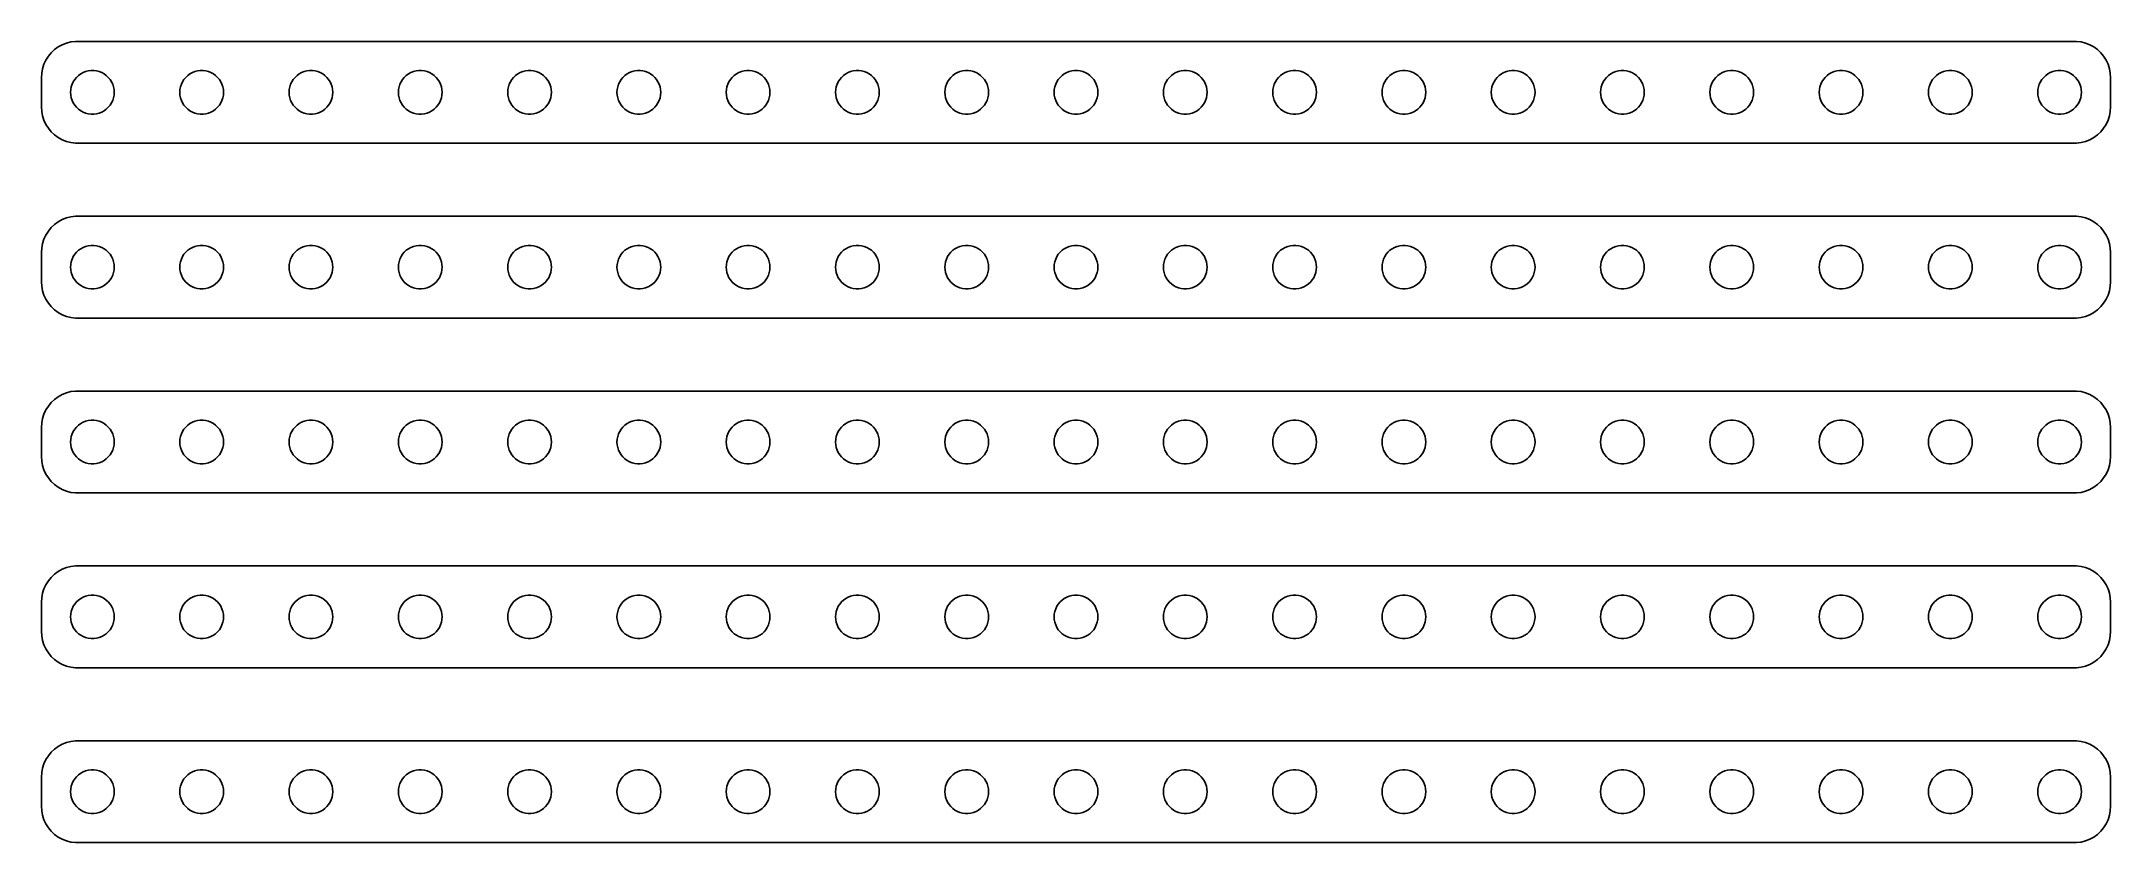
# Model space of a CAD drawing. Header units: metres. Extents: x -142 to 142, y 113 to 223.
import ezdxf

# ---------------------------------------------------------------- set-up
doc = ezdxf.new("R2010")
doc.units = ezdxf.units.M

msp = doc.modelspace()

# ---------------------------------------------------------------- linework, layer by layer
for p, q in [((-140.187, 221.853), (-140.645, 221.423)), ((-139.679, 222.222), (-140.187, 221.853)), ((-139.129, 222.524), (-139.679, 222.222)), ((-138.545, 222.755), (-139.129, 222.524)), ((-137.937, 222.911), (-138.545, 222.755)), ((-137.314, 222.99), (-137.937, 222.911)), ((137.314, 222.99), (-137.314, 222.99)), ((137.937, 222.911), (137.314, 222.99)), ((138.545, 222.755), (137.937, 222.911)), ((139.129, 222.524), (138.545, 222.755)), ((139.679, 222.222), (139.129, 222.524)), ((140.187, 221.853), (139.679, 222.222)), ((140.645, 221.423), (140.187, 221.853)), ((-141.843, 219.243), (-141.961, 218.627)), ((-141.649, 219.841), (-141.843, 219.243)), ((-141.382, 220.409), (-141.649, 219.841)), ((-141.045, 220.939), (-141.382, 220.409)), ((-140.645, 221.423), (-141.045, 220.939)), ((-136.607, 218.533), (-136.277, 218.714)), ((-136.277, 218.714), (-135.927, 218.853)), ((-135.927, 218.853), (-135.562, 218.947)), ((-135.562, 218.947), (-135.188, 218.994)), ((-135.188, 218.994), (-134.812, 218.994)), ((-134.812, 218.994), (-134.438, 218.947)), ((-134.438, 218.947), (-134.073, 218.853)), ((-134.073, 218.853), (-133.723, 218.714)), ((-133.723, 218.714), (-133.393, 218.533)), ((-121.607, 218.533), (-121.277, 218.714)), ((-121.277, 218.714), (-120.927, 218.853)), ((-120.927, 218.853), (-120.562, 218.947)), ((-120.562, 218.947), (-120.188, 218.994)), ((-120.188, 218.994), (-119.812, 218.994)), ((-119.812, 218.994), (-119.438, 218.947)), ((-119.438, 218.947), (-119.073, 218.853)), ((-119.073, 218.853), (-118.723, 218.714)), ((-118.723, 218.714), (-118.393, 218.533)), ((-106.607, 218.533), (-106.277, 218.714)), ((-106.277, 218.714), (-105.927, 218.853)), ((-105.927, 218.853), (-105.562, 218.947)), ((-105.562, 218.947), (-105.188, 218.994)), ((-105.188, 218.994), (-104.812, 218.994)), ((-104.812, 218.994), (-104.438, 218.947)), ((-104.438, 218.947), (-104.073, 218.853)), ((-104.073, 218.853), (-103.723, 218.714)), ((-103.723, 218.714), (-103.393, 218.533)), ((-91.6075, 218.533), (-91.2773, 218.714)), ((-91.2773, 218.714), (-90.927, 218.853)), ((-90.927, 218.853), (-90.5621, 218.947)), ((-90.5621, 218.947), (-90.1884, 218.994)), ((-90.1884, 218.994), (-89.8116, 218.994)), ((-89.8116, 218.994), (-89.4379, 218.947)), ((-89.4379, 218.947), (-89.073, 218.853)), ((-89.073, 218.853), (-88.7227, 218.714)), ((-88.7227, 218.714), (-88.3925, 218.533)), ((-76.6075, 218.533), (-76.2773, 218.714)), ((-76.2773, 218.714), (-75.927, 218.853)), ((-75.927, 218.853), (-75.5621, 218.947)), ((-75.5621, 218.947), (-75.1884, 218.994)), ((-75.1884, 218.994), (-74.8116, 218.994)), ((-74.8116, 218.994), (-74.4379, 218.947)), ((-74.4379, 218.947), (-74.073, 218.853)), ((-74.073, 218.853), (-73.7227, 218.714)), ((-73.7227, 218.714), (-73.3925, 218.533)), ((-61.6075, 218.533), (-61.2773, 218.714)), ((-61.2773, 218.714), (-60.927, 218.853)), ((-60.927, 218.853), (-60.5621, 218.947)), ((-60.5621, 218.947), (-60.1884, 218.994)), ((-60.1884, 218.994), (-59.8116, 218.994)), ((-59.8116, 218.994), (-59.4379, 218.947)), ((-59.4379, 218.947), (-59.0729, 218.853)), ((-59.0729, 218.853), (-58.7227, 218.714)), ((-58.7227, 218.714), (-58.3925, 218.533)), ((-46.6075, 218.533), (-46.2773, 218.714)), ((-46.2773, 218.714), (-45.927, 218.853)), ((-45.927, 218.853), (-45.5621, 218.947)), ((-45.5621, 218.947), (-45.1884, 218.994)), ((-45.1884, 218.994), (-44.8116, 218.994)), ((-44.8116, 218.994), (-44.4379, 218.947)), ((-44.4379, 218.947), (-44.0729, 218.853)), ((-44.0729, 218.853), (-43.7227, 218.714)), ((-43.7227, 218.714), (-43.3925, 218.533)), ((-31.6075, 218.533), (-31.2773, 218.714)), ((-31.2773, 218.714), (-30.927, 218.853)), ((-30.927, 218.853), (-30.5621, 218.947)), ((-30.5621, 218.947), (-30.1884, 218.994)), ((-30.1884, 218.994), (-29.8116, 218.994)), ((-29.8116, 218.994), (-29.4379, 218.947)), ((-29.4379, 218.947), (-29.0729, 218.853)), ((-29.0729, 218.853), (-28.7227, 218.714)), ((-28.7227, 218.714), (-28.3925, 218.533)), ((-16.6075, 218.533), (-16.2773, 218.714)), ((-16.2773, 218.714), (-15.927, 218.853)), ((-15.927, 218.853), (-15.5621, 218.947)), ((-15.5621, 218.947), (-15.1884, 218.994)), ((-15.1884, 218.994), (-14.8116, 218.994)), ((-14.8116, 218.994), (-14.4379, 218.947)), ((-14.4379, 218.947), (-14.0729, 218.853)), ((-14.0729, 218.853), (-13.7227, 218.714)), ((-13.7227, 218.714), (-13.3925, 218.533)), ((-1.60747, 218.533), (-1.27733, 218.714)), ((-1.27733, 218.714), (-0.92705, 218.853)), ((-0.92705, 218.853), (-0.56213, 218.947)), ((-0.56213, 218.947), (-0.18837, 218.994)), ((-0.18837, 218.994), (0.18837, 218.994)), ((0.18837, 218.994), (0.56213, 218.947)), ((0.56213, 218.947), (0.92705, 218.853)), ((0.92705, 218.853), (1.27733, 218.714)), ((1.27733, 218.714), (1.60747, 218.533)), ((13.3925, 218.533), (13.7227, 218.714)), ((13.7227, 218.714), (14.0729, 218.853)), ((14.0729, 218.853), (14.4379, 218.947)), ((14.4379, 218.947), (14.8116, 218.994)), ((14.8116, 218.994), (15.1884, 218.994)), ((15.1884, 218.994), (15.5621, 218.947)), ((15.5621, 218.947), (15.927, 218.853)), ((15.927, 218.853), (16.2773, 218.714)), ((16.2773, 218.714), (16.6075, 218.533)), ((28.3925, 218.533), (28.7227, 218.714)), ((28.7227, 218.714), (29.0729, 218.853)), ((29.0729, 218.853), (29.4379, 218.947)), ((29.4379, 218.947), (29.8116, 218.994)), ((29.8116, 218.994), (30.1884, 218.994)), ((30.1884, 218.994), (30.5621, 218.947)), ((30.5621, 218.947), (30.927, 218.853)), ((30.927, 218.853), (31.2773, 218.714)), ((31.2773, 218.714), (31.6075, 218.533)), ((43.3925, 218.533), (43.7227, 218.714)), ((43.7227, 218.714), (44.0729, 218.853)), ((44.0729, 218.853), (44.4379, 218.947)), ((44.4379, 218.947), (44.8116, 218.994)), ((44.8116, 218.994), (45.1884, 218.994)), ((45.1884, 218.994), (45.5621, 218.947)), ((45.5621, 218.947), (45.927, 218.853)), ((45.927, 218.853), (46.2773, 218.714)), ((46.2773, 218.714), (46.6075, 218.533)), ((58.3925, 218.533), (58.7227, 218.714)), ((58.7227, 218.714), (59.0729, 218.853)), ((59.0729, 218.853), (59.4379, 218.947)), ((59.4379, 218.947), (59.8116, 218.994)), ((59.8116, 218.994), (60.1884, 218.994)), ((60.1884, 218.994), (60.5621, 218.947)), ((60.5621, 218.947), (60.927, 218.853)), ((60.927, 218.853), (61.2773, 218.714)), ((61.2773, 218.714), (61.6075, 218.533)), ((73.3925, 218.533), (73.7227, 218.714)), ((73.7227, 218.714), (74.073, 218.853)), ((74.073, 218.853), (74.4379, 218.947)), ((74.4379, 218.947), (74.8116, 218.994)), ((74.8116, 218.994), (75.1884, 218.994)), ((75.1884, 218.994), (75.5621, 218.947)), ((75.5621, 218.947), (75.927, 218.853)), ((75.927, 218.853), (76.2773, 218.714)), ((76.2773, 218.714), (76.6075, 218.533)), ((88.3925, 218.533), (88.7227, 218.714)), ((88.7227, 218.714), (89.073, 218.853)), ((89.073, 218.853), (89.4379, 218.947)), ((89.4379, 218.947), (89.8116, 218.994)), ((89.8116, 218.994), (90.1884, 218.994)), ((90.1884, 218.994), (90.5621, 218.947)), ((90.5621, 218.947), (90.927, 218.853)), ((90.927, 218.853), (91.2773, 218.714)), ((91.2773, 218.714), (91.6075, 218.533)), ((103.393, 218.533), (103.723, 218.714)), ((103.723, 218.714), (104.073, 218.853)), ((104.073, 218.853), (104.438, 218.947)), ((104.438, 218.947), (104.812, 218.994)), ((104.812, 218.994), (105.188, 218.994)), ((105.188, 218.994), (105.562, 218.947)), ((105.562, 218.947), (105.927, 218.853)), ((105.927, 218.853), (106.277, 218.714)), ((106.277, 218.714), (106.607, 218.533)), ((118.393, 218.533), (118.723, 218.714)), ((118.723, 218.714), (119.073, 218.853)), ((119.073, 218.853), (119.438, 218.947)), ((119.438, 218.947), (119.812, 218.994)), ((119.812, 218.994), (120.188, 218.994)), ((120.188, 218.994), (120.562, 218.947)), ((120.562, 218.947), (120.927, 218.853)), ((120.927, 218.853), (121.277, 218.714)), ((121.277, 218.714), (121.607, 218.533)), ((133.393, 218.533), (133.723, 218.714)), ((133.723, 218.714), (134.073, 218.853)), ((134.073, 218.853), (134.438, 218.947)), ((134.438, 218.947), (134.812, 218.994)), ((134.812, 218.994), (135.188, 218.994)), ((135.188, 218.994), (135.562, 218.947)), ((135.562, 218.947), (135.927, 218.853)), ((135.927, 218.853), (136.277, 218.714)), ((136.277, 218.714), (136.607, 218.533)), ((141.045, 220.939), (140.645, 221.423)), ((141.382, 220.409), (141.045, 220.939)), ((141.649, 219.841), (141.382, 220.409)), ((141.843, 219.243), (141.649, 219.841)), ((141.961, 218.627), (141.843, 219.243)), ((-141.961, 218.627), (-142, 218)), ((-142, 218), (-142, 214)), ((-138, 216), (-137.976, 216.376)), ((-137.976, 215.624), (-138, 216)), ((-137.976, 216.376), (-137.906, 216.746)), ((-137.906, 216.746), (-137.789, 217.104)), ((-137.789, 217.104), (-137.629, 217.445)), ((-137.629, 217.445), (-137.427, 217.763)), ((-137.427, 217.763), (-137.187, 218.054)), ((-137.187, 218.054), (-136.912, 218.312)), ((-136.912, 218.312), (-136.607, 218.533)), ((-133.393, 218.533), (-133.088, 218.312)), ((-133.088, 218.312), (-132.813, 218.054)), ((-132.813, 218.054), (-132.573, 217.763)), ((-132.573, 217.763), (-132.371, 217.445)), ((-132.371, 217.445), (-132.211, 217.104)), ((-132.211, 217.104), (-132.094, 216.746)), ((-132.094, 216.746), (-132.024, 216.376)), ((-132.024, 216.376), (-132, 216)), ((-132, 216), (-132.024, 215.624)), ((-123, 216), (-122.976, 216.376)), ((-122.976, 215.624), (-123, 216)), ((-122.976, 216.376), (-122.906, 216.746)), ((-122.906, 216.746), (-122.789, 217.104)), ((-122.789, 217.104), (-122.629, 217.445)), ((-122.629, 217.445), (-122.427, 217.763)), ((-122.427, 217.763), (-122.187, 218.054)), ((-122.187, 218.054), (-121.912, 218.312)), ((-121.912, 218.312), (-121.607, 218.533)), ((-118.393, 218.533), (-118.088, 218.312)), ((-118.088, 218.312), (-117.813, 218.054)), ((-117.813, 218.054), (-117.573, 217.763)), ((-117.573, 217.763), (-117.371, 217.445)), ((-117.371, 217.445), (-117.211, 217.104)), ((-117.211, 217.104), (-117.094, 216.746)), ((-117.094, 216.746), (-117.024, 216.376)), ((-117.024, 216.376), (-117, 216)), ((-117, 216), (-117.024, 215.624)), ((-108, 216), (-107.976, 216.376)), ((-107.976, 215.624), (-108, 216)), ((-107.976, 216.376), (-107.906, 216.746)), ((-107.906, 216.746), (-107.789, 217.104)), ((-107.789, 217.104), (-107.629, 217.445)), ((-107.629, 217.445), (-107.427, 217.763)), ((-107.427, 217.763), (-107.187, 218.054)), ((-107.187, 218.054), (-106.912, 218.312)), ((-106.912, 218.312), (-106.607, 218.533)), ((-103.393, 218.533), (-103.088, 218.312)), ((-103.088, 218.312), (-102.813, 218.054)), ((-102.813, 218.054), (-102.573, 217.763)), ((-102.573, 217.763), (-102.371, 217.445)), ((-102.371, 217.445), (-102.211, 217.104)), ((-102.211, 217.104), (-102.094, 216.746)), ((-102.094, 216.746), (-102.024, 216.376)), ((-102.024, 216.376), (-102, 216)), ((-102, 216), (-102.024, 215.624)), ((-93, 216), (-92.9763, 216.376)), ((-92.9763, 215.624), (-93, 216)), ((-92.9763, 216.376), (-92.9057, 216.746)), ((-92.9057, 216.746), (-92.7893, 217.104)), ((-92.7893, 217.104), (-92.6289, 217.445)), ((-92.6289, 217.445), (-92.427, 217.763)), ((-92.427, 217.763), (-92.1869, 218.054)), ((-92.1869, 218.054), (-91.9123, 218.312)), ((-91.9123, 218.312), (-91.6075, 218.533)), ((-88.3925, 218.533), (-88.0877, 218.312)), ((-88.0877, 218.312), (-87.8131, 218.054)), ((-87.8131, 218.054), (-87.573, 217.763)), ((-87.573, 217.763), (-87.3711, 217.445)), ((-87.3711, 217.445), (-87.2107, 217.104)), ((-87.2107, 217.104), (-87.0943, 216.746)), ((-87.0943, 216.746), (-87.0237, 216.376)), ((-87.0237, 216.376), (-87, 216)), ((-87, 216), (-87.0237, 215.624)), ((-78, 216), (-77.9763, 216.376)), ((-77.9763, 215.624), (-78, 216)), ((-77.9763, 216.376), (-77.9057, 216.746)), ((-77.9057, 216.746), (-77.7893, 217.104)), ((-77.7893, 217.104), (-77.6289, 217.445)), ((-77.6289, 217.445), (-77.427, 217.763)), ((-77.427, 217.763), (-77.1869, 218.054)), ((-77.1869, 218.054), (-76.9123, 218.312)), ((-76.9123, 218.312), (-76.6075, 218.533)), ((-73.3925, 218.533), (-73.0877, 218.312)), ((-73.0877, 218.312), (-72.8131, 218.054)), ((-72.8131, 218.054), (-72.573, 217.763)), ((-72.573, 217.763), (-72.3711, 217.445)), ((-72.3711, 217.445), (-72.2107, 217.104)), ((-72.2107, 217.104), (-72.0943, 216.746)), ((-72.0943, 216.746), (-72.0237, 216.376)), ((-72.0237, 216.376), (-72, 216)), ((-72, 216), (-72.0237, 215.624)), ((-63, 216), (-62.9763, 216.376)), ((-62.9763, 215.624), (-63, 216)), ((-62.9763, 216.376), (-62.9057, 216.746)), ((-62.9057, 216.746), (-62.7893, 217.104)), ((-62.7893, 217.104), (-62.6289, 217.445)), ((-62.6289, 217.445), (-62.427, 217.763)), ((-62.427, 217.763), (-62.1869, 218.054)), ((-62.1869, 218.054), (-61.9123, 218.312)), ((-61.9123, 218.312), (-61.6075, 218.533)), ((-58.3925, 218.533), (-58.0877, 218.312)), ((-58.0877, 218.312), (-57.8131, 218.054)), ((-57.8131, 218.054), (-57.5729, 217.763)), ((-57.5729, 217.763), (-57.3711, 217.445)), ((-57.3711, 217.445), (-57.2107, 217.104)), ((-57.2107, 217.104), (-57.0942, 216.746)), ((-57.0942, 216.746), (-57.0237, 216.376)), ((-57.0237, 216.376), (-57, 216)), ((-57, 216), (-57.0237, 215.624)), ((-48, 216), (-47.9763, 216.376)), ((-47.9763, 215.624), (-48, 216)), ((-47.9763, 216.376), (-47.9057, 216.746)), ((-47.9057, 216.746), (-47.7893, 217.104)), ((-47.7893, 217.104), (-47.6289, 217.445)), ((-47.6289, 217.445), (-47.427, 217.763)), ((-47.427, 217.763), (-47.1869, 218.054)), ((-47.1869, 218.054), (-46.9123, 218.312)), ((-46.9123, 218.312), (-46.6075, 218.533)), ((-43.3925, 218.533), (-43.0877, 218.312)), ((-43.0877, 218.312), (-42.8131, 218.054)), ((-42.8131, 218.054), (-42.5729, 217.763)), ((-42.5729, 217.763), (-42.3711, 217.445)), ((-42.3711, 217.445), (-42.2107, 217.104)), ((-42.2107, 217.104), (-42.0942, 216.746)), ((-42.0942, 216.746), (-42.0237, 216.376)), ((-42.0237, 216.376), (-42, 216)), ((-42, 216), (-42.0237, 215.624)), ((-33, 216), (-32.9763, 216.376)), ((-32.9763, 215.624), (-33, 216)), ((-32.9763, 216.376), (-32.9057, 216.746)), ((-32.9057, 216.746), (-32.7893, 217.104)), ((-32.7893, 217.104), (-32.6289, 217.445)), ((-32.6289, 217.445), (-32.427, 217.763)), ((-32.427, 217.763), (-32.1869, 218.054)), ((-32.1869, 218.054), (-31.9123, 218.312)), ((-31.9123, 218.312), (-31.6075, 218.533)), ((-28.3925, 218.533), (-28.0877, 218.312)), ((-28.0877, 218.312), (-27.8131, 218.054)), ((-27.8131, 218.054), (-27.5729, 217.763)), ((-27.5729, 217.763), (-27.3711, 217.445)), ((-27.3711, 217.445), (-27.2107, 217.104)), ((-27.2107, 217.104), (-27.0942, 216.746)), ((-27.0942, 216.746), (-27.0237, 216.376)), ((-27.0237, 216.376), (-27, 216)), ((-27, 216), (-27.0237, 215.624)), ((-18, 216), (-17.9763, 216.376)), ((-17.9763, 215.624), (-18, 216)), ((-17.9763, 216.376), (-17.9057, 216.746)), ((-17.9057, 216.746), (-17.7893, 217.104)), ((-17.7893, 217.104), (-17.6289, 217.445)), ((-17.6289, 217.445), (-17.427, 217.763)), ((-17.427, 217.763), (-17.1869, 218.054)), ((-17.1869, 218.054), (-16.9123, 218.312)), ((-16.9123, 218.312), (-16.6075, 218.533)), ((-13.3925, 218.533), (-13.0877, 218.312)), ((-13.0877, 218.312), (-12.8131, 218.054)), ((-12.8131, 218.054), (-12.5729, 217.763)), ((-12.5729, 217.763), (-12.3711, 217.445)), ((-12.3711, 217.445), (-12.2107, 217.104)), ((-12.2107, 217.104), (-12.0942, 216.746)), ((-12.0942, 216.746), (-12.0237, 216.376)), ((-12.0237, 216.376), (-12, 216)), ((-12, 216), (-12.0237, 215.624)), ((-3, 216), (-2.97633, 216.376)), ((-2.97633, 215.624), (-3, 216)), ((-2.97633, 216.376), (-2.90575, 216.746)), ((-2.90575, 216.746), (-2.78932, 217.104)), ((-2.78932, 217.104), (-2.62891, 217.445)), ((-2.62891, 217.445), (-2.42705, 217.763)), ((-2.42705, 217.763), (-2.1869, 218.054)), ((-2.1869, 218.054), (-1.91226, 218.312)), ((-1.91226, 218.312), (-1.60747, 218.533)), ((1.60747, 218.533), (1.91226, 218.312)), ((1.91226, 218.312), (2.1869, 218.054)), ((2.1869, 218.054), (2.42705, 217.763)), ((2.42705, 217.763), (2.62891, 217.445)), ((2.62891, 217.445), (2.78932, 217.104)), ((2.78932, 217.104), (2.90575, 216.746)), ((2.90575, 216.746), (2.97633, 216.376)), ((2.97633, 216.376), (3, 216)), ((3, 216), (2.97633, 215.624)), ((12, 216), (12.0237, 216.376)), ((12.0237, 215.624), (12, 216)), ((12.0237, 216.376), (12.0942, 216.746)), ((12.0942, 216.746), (12.2107, 217.104)), ((12.2107, 217.104), (12.3711, 217.445)), ((12.3711, 217.445), (12.5729, 217.763)), ((12.5729, 217.763), (12.8131, 218.054)), ((12.8131, 218.054), (13.0877, 218.312)), ((13.0877, 218.312), (13.3925, 218.533)), ((16.6075, 218.533), (16.9123, 218.312)), ((16.9123, 218.312), (17.1869, 218.054)), ((17.1869, 218.054), (17.427, 217.763)), ((17.427, 217.763), (17.6289, 217.445)), ((17.6289, 217.445), (17.7893, 217.104)), ((17.7893, 217.104), (17.9057, 216.746)), ((17.9057, 216.746), (17.9763, 216.376)), ((17.9763, 216.376), (18, 216)), ((18, 216), (17.9763, 215.624)), ((27, 216), (27.0237, 216.376)), ((27.0237, 215.624), (27, 216)), ((27.0237, 216.376), (27.0942, 216.746)), ((27.0942, 216.746), (27.2107, 217.104)), ((27.2107, 217.104), (27.3711, 217.445)), ((27.3711, 217.445), (27.5729, 217.763)), ((27.5729, 217.763), (27.8131, 218.054)), ((27.8131, 218.054), (28.0877, 218.312)), ((28.0877, 218.312), (28.3925, 218.533)), ((31.6075, 218.533), (31.9123, 218.312)), ((31.9123, 218.312), (32.1869, 218.054)), ((32.1869, 218.054), (32.427, 217.763)), ((32.427, 217.763), (32.6289, 217.445)), ((32.6289, 217.445), (32.7893, 217.104)), ((32.7893, 217.104), (32.9057, 216.746)), ((32.9057, 216.746), (32.9763, 216.376)), ((32.9763, 216.376), (33, 216)), ((33, 216), (32.9763, 215.624)), ((42, 216), (42.0237, 216.376)), ((42.0237, 215.624), (42, 216)), ((42.0237, 216.376), (42.0942, 216.746)), ((42.0942, 216.746), (42.2107, 217.104)), ((42.2107, 217.104), (42.3711, 217.445)), ((42.3711, 217.445), (42.5729, 217.763)), ((42.5729, 217.763), (42.8131, 218.054)), ((42.8131, 218.054), (43.0877, 218.312)), ((43.0877, 218.312), (43.3925, 218.533)), ((46.6075, 218.533), (46.9123, 218.312)), ((46.9123, 218.312), (47.1869, 218.054)), ((47.1869, 218.054), (47.427, 217.763)), ((47.427, 217.763), (47.6289, 217.445)), ((47.6289, 217.445), (47.7893, 217.104)), ((47.7893, 217.104), (47.9057, 216.746)), ((47.9057, 216.746), (47.9763, 216.376)), ((47.9763, 216.376), (48, 216)), ((48, 216), (47.9763, 215.624)), ((57, 216), (57.0237, 216.376)), ((57.0237, 215.624), (57, 216)), ((57.0237, 216.376), (57.0942, 216.746)), ((57.0942, 216.746), (57.2107, 217.104)), ((57.2107, 217.104), (57.3711, 217.445)), ((57.3711, 217.445), (57.5729, 217.763)), ((57.5729, 217.763), (57.8131, 218.054)), ((57.8131, 218.054), (58.0877, 218.312)), ((58.0877, 218.312), (58.3925, 218.533)), ((61.6075, 218.533), (61.9123, 218.312)), ((61.9123, 218.312), (62.1869, 218.054)), ((62.1869, 218.054), (62.427, 217.763)), ((62.427, 217.763), (62.6289, 217.445)), ((62.6289, 217.445), (62.7893, 217.104)), ((62.7893, 217.104), (62.9057, 216.746)), ((62.9057, 216.746), (62.9763, 216.376)), ((62.9763, 216.376), (63, 216)), ((63, 216), (62.9763, 215.624)), ((72, 216), (72.0237, 216.376)), ((72.0237, 215.624), (72, 216)), ((72.0237, 216.376), (72.0943, 216.746)), ((72.0943, 216.746), (72.2107, 217.104)), ((72.2107, 217.104), (72.3711, 217.445)), ((72.3711, 217.445), (72.573, 217.763)), ((72.573, 217.763), (72.8131, 218.054)), ((72.8131, 218.054), (73.0877, 218.312)), ((73.0877, 218.312), (73.3925, 218.533)), ((76.6075, 218.533), (76.9123, 218.312)), ((76.9123, 218.312), (77.1869, 218.054)), ((77.1869, 218.054), (77.427, 217.763)), ((77.427, 217.763), (77.6289, 217.445)), ((77.6289, 217.445), (77.7893, 217.104)), ((77.7893, 217.104), (77.9057, 216.746)), ((77.9057, 216.746), (77.9763, 216.376)), ((77.9763, 216.376), (78, 216)), ((78, 216), (77.9763, 215.624)), ((87, 216), (87.0237, 216.376)), ((87.0237, 215.624), (87, 216)), ((87.0237, 216.376), (87.0943, 216.746)), ((87.0943, 216.746), (87.2107, 217.104)), ((87.2107, 217.104), (87.3711, 217.445)), ((87.3711, 217.445), (87.573, 217.763)), ((87.573, 217.763), (87.8131, 218.054)), ((87.8131, 218.054), (88.0877, 218.312)), ((88.0877, 218.312), (88.3925, 218.533)), ((91.6075, 218.533), (91.9123, 218.312)), ((91.9123, 218.312), (92.1869, 218.054)), ((92.1869, 218.054), (92.427, 217.763)), ((92.427, 217.763), (92.6289, 217.445)), ((92.6289, 217.445), (92.7893, 217.104)), ((92.7893, 217.104), (92.9057, 216.746)), ((92.9057, 216.746), (92.9763, 216.376)), ((92.9763, 216.376), (93, 216)), ((93, 216), (92.9763, 215.624)), ((102, 216), (102.024, 216.376)), ((102.024, 215.624), (102, 216)), ((102.024, 216.376), (102.094, 216.746)), ((102.094, 216.746), (102.211, 217.104)), ((102.211, 217.104), (102.371, 217.445)), ((102.371, 217.445), (102.573, 217.763)), ((102.573, 217.763), (102.813, 218.054)), ((102.813, 218.054), (103.088, 218.312)), ((103.088, 218.312), (103.393, 218.533)), ((106.607, 218.533), (106.912, 218.312)), ((106.912, 218.312), (107.187, 218.054)), ((107.187, 218.054), (107.427, 217.763)), ((107.427, 217.763), (107.629, 217.445)), ((107.629, 217.445), (107.789, 217.104)), ((107.789, 217.104), (107.906, 216.746)), ((107.906, 216.746), (107.976, 216.376)), ((107.976, 216.376), (108, 216)), ((108, 216), (107.976, 215.624)), ((117, 216), (117.024, 216.376)), ((117.024, 215.624), (117, 216)), ((117.024, 216.376), (117.094, 216.746)), ((117.094, 216.746), (117.211, 217.104)), ((117.211, 217.104), (117.371, 217.445)), ((117.371, 217.445), (117.573, 217.763)), ((117.573, 217.763), (117.813, 218.054)), ((117.813, 218.054), (118.088, 218.312)), ((118.088, 218.312), (118.393, 218.533)), ((121.607, 218.533), (121.912, 218.312)), ((121.912, 218.312), (122.187, 218.054)), ((122.187, 218.054), (122.427, 217.763)), ((122.427, 217.763), (122.629, 217.445)), ((122.629, 217.445), (122.789, 217.104)), ((122.789, 217.104), (122.906, 216.746)), ((122.906, 216.746), (122.976, 216.376)), ((122.976, 216.376), (123, 216)), ((123, 216), (122.976, 215.624)), ((132, 216), (132.024, 216.376)), ((132.024, 215.624), (132, 216)), ((132.024, 216.376), (132.094, 216.746)), ((132.094, 216.746), (132.211, 217.104)), ((132.211, 217.104), (132.371, 217.445)), ((132.371, 217.445), (132.573, 217.763)), ((132.573, 217.763), (132.813, 218.054)), ((132.813, 218.054), (133.088, 218.312)), ((133.088, 218.312), (133.393, 218.533)), ((136.607, 218.533), (136.912, 218.312)), ((136.912, 218.312), (137.187, 218.054)), ((137.187, 218.054), (137.427, 217.763)), ((137.427, 217.763), (137.629, 217.445)), ((137.629, 217.445), (137.789, 217.104)), ((137.789, 217.104), (137.906, 216.746)), ((137.906, 216.746), (137.976, 216.376)), ((137.976, 216.376), (138, 216)), ((138, 216), (137.976, 215.624)), ((142, 218), (141.961, 218.627)), ((142, 214), (142, 218)), ((-142, 214), (-141.961, 213.373)), ((-141.961, 213.373), (-141.843, 212.757)), ((-137.906, 215.254), (-137.976, 215.624)), ((-137.789, 214.896), (-137.906, 215.254)), ((-137.629, 214.555), (-137.789, 214.896)), ((-137.427, 214.237), (-137.629, 214.555)), ((-137.187, 213.946), (-137.427, 214.237)), ((-136.912, 213.688), (-137.187, 213.946)), ((-136.607, 213.467), (-136.912, 213.688)), ((-136.277, 213.286), (-136.607, 213.467)), ((-135.927, 213.147), (-136.277, 213.286)), ((-135.562, 213.053), (-135.927, 213.147)), ((-135.188, 213.006), (-135.562, 213.053)), ((-134.812, 213.006), (-135.188, 213.006)), ((-134.438, 213.053), (-134.812, 213.006)), ((-134.073, 213.147), (-134.438, 213.053)), ((-133.723, 213.286), (-134.073, 213.147)), ((-133.393, 213.467), (-133.723, 213.286)), ((-133.088, 213.688), (-133.393, 213.467)), ((-132.813, 213.946), (-133.088, 213.688)), ((-132.573, 214.237), (-132.813, 213.946)), ((-132.371, 214.555), (-132.573, 214.237)), ((-132.211, 214.896), (-132.371, 214.555)), ((-132.094, 215.254), (-132.211, 214.896)), ((-132.024, 215.624), (-132.094, 215.254)), ((-122.906, 215.254), (-122.976, 215.624)), ((-122.789, 214.896), (-122.906, 215.254)), ((-122.629, 214.555), (-122.789, 214.896)), ((-122.427, 214.237), (-122.629, 214.555)), ((-122.187, 213.946), (-122.427, 214.237)), ((-121.912, 213.688), (-122.187, 213.946)), ((-121.607, 213.467), (-121.912, 213.688)), ((-121.277, 213.286), (-121.607, 213.467)), ((-120.927, 213.147), (-121.277, 213.286)), ((-120.562, 213.053), (-120.927, 213.147)), ((-120.188, 213.006), (-120.562, 213.053)), ((-119.812, 213.006), (-120.188, 213.006)), ((-119.438, 213.053), (-119.812, 213.006)), ((-119.073, 213.147), (-119.438, 213.053)), ((-118.723, 213.286), (-119.073, 213.147)), ((-118.393, 213.467), (-118.723, 213.286)), ((-118.088, 213.688), (-118.393, 213.467)), ((-117.813, 213.946), (-118.088, 213.688)), ((-117.573, 214.237), (-117.813, 213.946)), ((-117.371, 214.555), (-117.573, 214.237)), ((-117.211, 214.896), (-117.371, 214.555)), ((-117.094, 215.254), (-117.211, 214.896)), ((-117.024, 215.624), (-117.094, 215.254)), ((-107.906, 215.254), (-107.976, 215.624)), ((-107.789, 214.896), (-107.906, 215.254)), ((-107.629, 214.555), (-107.789, 214.896)), ((-107.427, 214.237), (-107.629, 214.555)), ((-107.187, 213.946), (-107.427, 214.237)), ((-106.912, 213.688), (-107.187, 213.946)), ((-106.607, 213.467), (-106.912, 213.688)), ((-106.277, 213.286), (-106.607, 213.467)), ((-105.927, 213.147), (-106.277, 213.286)), ((-105.562, 213.053), (-105.927, 213.147)), ((-105.188, 213.006), (-105.562, 213.053)), ((-104.812, 213.006), (-105.188, 213.006)), ((-104.438, 213.053), (-104.812, 213.006)), ((-104.073, 213.147), (-104.438, 213.053)), ((-103.723, 213.286), (-104.073, 213.147)), ((-103.393, 213.467), (-103.723, 213.286)), ((-103.088, 213.688), (-103.393, 213.467)), ((-102.813, 213.946), (-103.088, 213.688)), ((-102.573, 214.237), (-102.813, 213.946)), ((-102.371, 214.555), (-102.573, 214.237)), ((-102.211, 214.896), (-102.371, 214.555)), ((-102.094, 215.254), (-102.211, 214.896)), ((-102.024, 215.624), (-102.094, 215.254)), ((-92.9057, 215.254), (-92.9763, 215.624)), ((-92.7893, 214.896), (-92.9057, 215.254)), ((-92.6289, 214.555), (-92.7893, 214.896)), ((-92.427, 214.237), (-92.6289, 214.555)), ((-92.1869, 213.946), (-92.427, 214.237)), ((-91.9123, 213.688), (-92.1869, 213.946)), ((-91.6075, 213.467), (-91.9123, 213.688)), ((-91.2773, 213.286), (-91.6075, 213.467)), ((-90.927, 213.147), (-91.2773, 213.286)), ((-90.5621, 213.053), (-90.927, 213.147)), ((-90.1884, 213.006), (-90.5621, 213.053)), ((-89.8116, 213.006), (-90.1884, 213.006)), ((-89.4379, 213.053), (-89.8116, 213.006)), ((-89.073, 213.147), (-89.4379, 213.053)), ((-88.7227, 213.286), (-89.073, 213.147)), ((-88.3925, 213.467), (-88.7227, 213.286)), ((-88.0877, 213.688), (-88.3925, 213.467)), ((-87.8131, 213.946), (-88.0877, 213.688)), ((-87.573, 214.237), (-87.8131, 213.946)), ((-87.3711, 214.555), (-87.573, 214.237)), ((-87.2107, 214.896), (-87.3711, 214.555)), ((-87.0943, 215.254), (-87.2107, 214.896)), ((-87.0237, 215.624), (-87.0943, 215.254)), ((-77.9057, 215.254), (-77.9763, 215.624)), ((-77.7893, 214.896), (-77.9057, 215.254)), ((-77.6289, 214.555), (-77.7893, 214.896)), ((-77.427, 214.237), (-77.6289, 214.555)), ((-77.1869, 213.946), (-77.427, 214.237)), ((-76.9123, 213.688), (-77.1869, 213.946)), ((-76.6075, 213.467), (-76.9123, 213.688)), ((-76.2773, 213.286), (-76.6075, 213.467)), ((-75.927, 213.147), (-76.2773, 213.286)), ((-75.5621, 213.053), (-75.927, 213.147)), ((-75.1884, 213.006), (-75.5621, 213.053)), ((-74.8116, 213.006), (-75.1884, 213.006)), ((-74.4379, 213.053), (-74.8116, 213.006)), ((-74.073, 213.147), (-74.4379, 213.053)), ((-73.7227, 213.286), (-74.073, 213.147)), ((-73.3925, 213.467), (-73.7227, 213.286)), ((-73.0877, 213.688), (-73.3925, 213.467)), ((-72.8131, 213.946), (-73.0877, 213.688)), ((-72.573, 214.237), (-72.8131, 213.946)), ((-72.3711, 214.555), (-72.573, 214.237)), ((-72.2107, 214.896), (-72.3711, 214.555)), ((-72.0943, 215.254), (-72.2107, 214.896)), ((-72.0237, 215.624), (-72.0943, 215.254)), ((-62.9057, 215.254), (-62.9763, 215.624)), ((-62.7893, 214.896), (-62.9057, 215.254)), ((-62.6289, 214.555), (-62.7893, 214.896)), ((-62.427, 214.237), (-62.6289, 214.555)), ((-62.1869, 213.946), (-62.427, 214.237)), ((-61.9123, 213.688), (-62.1869, 213.946)), ((-61.6075, 213.467), (-61.9123, 213.688)), ((-61.2773, 213.286), (-61.6075, 213.467)), ((-60.927, 213.147), (-61.2773, 213.286)), ((-60.5621, 213.053), (-60.927, 213.147)), ((-60.1884, 213.006), (-60.5621, 213.053)), ((-59.8116, 213.006), (-60.1884, 213.006)), ((-59.4379, 213.053), (-59.8116, 213.006)), ((-59.0729, 213.147), (-59.4379, 213.053)), ((-58.7227, 213.286), (-59.0729, 213.147)), ((-58.3925, 213.467), (-58.7227, 213.286)), ((-58.0877, 213.688), (-58.3925, 213.467)), ((-57.8131, 213.946), (-58.0877, 213.688)), ((-57.5729, 214.237), (-57.8131, 213.946)), ((-57.3711, 214.555), (-57.5729, 214.237)), ((-57.2107, 214.896), (-57.3711, 214.555)), ((-57.0942, 215.254), (-57.2107, 214.896)), ((-57.0237, 215.624), (-57.0942, 215.254)), ((-47.9057, 215.254), (-47.9763, 215.624)), ((-47.7893, 214.896), (-47.9057, 215.254)), ((-47.6289, 214.555), (-47.7893, 214.896)), ((-47.427, 214.237), (-47.6289, 214.555)), ((-47.1869, 213.946), (-47.427, 214.237)), ((-46.9123, 213.688), (-47.1869, 213.946)), ((-46.6075, 213.467), (-46.9123, 213.688)), ((-46.2773, 213.286), (-46.6075, 213.467)), ((-45.927, 213.147), (-46.2773, 213.286)), ((-45.5621, 213.053), (-45.927, 213.147)), ((-45.1884, 213.006), (-45.5621, 213.053)), ((-44.8116, 213.006), (-45.1884, 213.006)), ((-44.4379, 213.053), (-44.8116, 213.006)), ((-44.0729, 213.147), (-44.4379, 213.053)), ((-43.7227, 213.286), (-44.0729, 213.147)), ((-43.3925, 213.467), (-43.7227, 213.286)), ((-43.0877, 213.688), (-43.3925, 213.467)), ((-42.8131, 213.946), (-43.0877, 213.688)), ((-42.5729, 214.237), (-42.8131, 213.946)), ((-42.3711, 214.555), (-42.5729, 214.237)), ((-42.2107, 214.896), (-42.3711, 214.555)), ((-42.0942, 215.254), (-42.2107, 214.896)), ((-42.0237, 215.624), (-42.0942, 215.254)), ((-32.9057, 215.254), (-32.9763, 215.624)), ((-32.7893, 214.896), (-32.9057, 215.254)), ((-32.6289, 214.555), (-32.7893, 214.896)), ((-32.427, 214.237), (-32.6289, 214.555)), ((-32.1869, 213.946), (-32.427, 214.237)), ((-31.9123, 213.688), (-32.1869, 213.946)), ((-31.6075, 213.467), (-31.9123, 213.688)), ((-31.2773, 213.286), (-31.6075, 213.467)), ((-30.927, 213.147), (-31.2773, 213.286)), ((-30.5621, 213.053), (-30.927, 213.147)), ((-30.1884, 213.006), (-30.5621, 213.053)), ((-29.8116, 213.006), (-30.1884, 213.006)), ((-29.4379, 213.053), (-29.8116, 213.006)), ((-29.0729, 213.147), (-29.4379, 213.053)), ((-28.7227, 213.286), (-29.0729, 213.147)), ((-28.3925, 213.467), (-28.7227, 213.286)), ((-28.0877, 213.688), (-28.3925, 213.467)), ((-27.8131, 213.946), (-28.0877, 213.688)), ((-27.5729, 214.237), (-27.8131, 213.946)), ((-27.3711, 214.555), (-27.5729, 214.237)), ((-27.2107, 214.896), (-27.3711, 214.555)), ((-27.0942, 215.254), (-27.2107, 214.896)), ((-27.0237, 215.624), (-27.0942, 215.254)), ((-17.9057, 215.254), (-17.9763, 215.624)), ((-17.7893, 214.896), (-17.9057, 215.254)), ((-17.6289, 214.555), (-17.7893, 214.896)), ((-17.427, 214.237), (-17.6289, 214.555)), ((-17.1869, 213.946), (-17.427, 214.237)), ((-16.9123, 213.688), (-17.1869, 213.946)), ((-16.6075, 213.467), (-16.9123, 213.688)), ((-16.2773, 213.286), (-16.6075, 213.467)), ((-15.927, 213.147), (-16.2773, 213.286)), ((-15.5621, 213.053), (-15.927, 213.147)), ((-15.1884, 213.006), (-15.5621, 213.053)), ((-14.8116, 213.006), (-15.1884, 213.006)), ((-14.4379, 213.053), (-14.8116, 213.006)), ((-14.0729, 213.147), (-14.4379, 213.053)), ((-13.7227, 213.286), (-14.0729, 213.147)), ((-13.3925, 213.467), (-13.7227, 213.286)), ((-13.0877, 213.688), (-13.3925, 213.467)), ((-12.8131, 213.946), (-13.0877, 213.688)), ((-12.5729, 214.237), (-12.8131, 213.946)), ((-12.3711, 214.555), (-12.5729, 214.237)), ((-12.2107, 214.896), (-12.3711, 214.555)), ((-12.0942, 215.254), (-12.2107, 214.896)), ((-12.0237, 215.624), (-12.0942, 215.254)), ((-2.90575, 215.254), (-2.97633, 215.624)), ((-2.78932, 214.896), (-2.90575, 215.254)), ((-2.62891, 214.555), (-2.78932, 214.896)), ((-2.42705, 214.237), (-2.62891, 214.555)), ((-2.1869, 213.946), (-2.42705, 214.237)), ((-1.91226, 213.688), (-2.1869, 213.946)), ((-1.60747, 213.467), (-1.91226, 213.688)), ((-1.27733, 213.286), (-1.60747, 213.467)), ((-0.92705, 213.147), (-1.27733, 213.286)), ((-0.56213, 213.053), (-0.92705, 213.147)), ((-0.18837, 213.006), (-0.56213, 213.053)), ((0.18837, 213.006), (-0.18837, 213.006)), ((0.56213, 213.053), (0.18837, 213.006)), ((0.92705, 213.147), (0.56213, 213.053)), ((1.27733, 213.286), (0.92705, 213.147)), ((1.60747, 213.467), (1.27733, 213.286)), ((1.91226, 213.688), (1.60747, 213.467)), ((2.1869, 213.946), (1.91226, 213.688)), ((2.42705, 214.237), (2.1869, 213.946)), ((2.62891, 214.555), (2.42705, 214.237)), ((2.78932, 214.896), (2.62891, 214.555)), ((2.90575, 215.254), (2.78932, 214.896)), ((2.97633, 215.624), (2.90575, 215.254)), ((12.0942, 215.254), (12.0237, 215.624)), ((12.2107, 214.896), (12.0942, 215.254)), ((12.3711, 214.555), (12.2107, 214.896)), ((12.5729, 214.237), (12.3711, 214.555)), ((12.8131, 213.946), (12.5729, 214.237)), ((13.0877, 213.688), (12.8131, 213.946)), ((13.3925, 213.467), (13.0877, 213.688)), ((13.7227, 213.286), (13.3925, 213.467)), ((14.0729, 213.147), (13.7227, 213.286)), ((14.4379, 213.053), (14.0729, 213.147)), ((14.8116, 213.006), (14.4379, 213.053)), ((15.1884, 213.006), (14.8116, 213.006)), ((15.5621, 213.053), (15.1884, 213.006)), ((15.927, 213.147), (15.5621, 213.053)), ((16.2773, 213.286), (15.927, 213.147)), ((16.6075, 213.467), (16.2773, 213.286)), ((16.9123, 213.688), (16.6075, 213.467)), ((17.1869, 213.946), (16.9123, 213.688)), ((17.427, 214.237), (17.1869, 213.946)), ((17.6289, 214.555), (17.427, 214.237)), ((17.7893, 214.896), (17.6289, 214.555)), ((17.9057, 215.254), (17.7893, 214.896)), ((17.9763, 215.624), (17.9057, 215.254)), ((27.0942, 215.254), (27.0237, 215.624)), ((27.2107, 214.896), (27.0942, 215.254)), ((27.3711, 214.555), (27.2107, 214.896)), ((27.5729, 214.237), (27.3711, 214.555)), ((27.8131, 213.946), (27.5729, 214.237)), ((28.0877, 213.688), (27.8131, 213.946)), ((28.3925, 213.467), (28.0877, 213.688)), ((28.7227, 213.286), (28.3925, 213.467)), ((29.0729, 213.147), (28.7227, 213.286)), ((29.4379, 213.053), (29.0729, 213.147)), ((29.8116, 213.006), (29.4379, 213.053)), ((30.1884, 213.006), (29.8116, 213.006)), ((30.5621, 213.053), (30.1884, 213.006)), ((30.927, 213.147), (30.5621, 213.053)), ((31.2773, 213.286), (30.927, 213.147)), ((31.6075, 213.467), (31.2773, 213.286)), ((31.9123, 213.688), (31.6075, 213.467)), ((32.1869, 213.946), (31.9123, 213.688)), ((32.427, 214.237), (32.1869, 213.946)), ((32.6289, 214.555), (32.427, 214.237)), ((32.7893, 214.896), (32.6289, 214.555)), ((32.9057, 215.254), (32.7893, 214.896)), ((32.9763, 215.624), (32.9057, 215.254)), ((42.0942, 215.254), (42.0237, 215.624)), ((42.2107, 214.896), (42.0942, 215.254)), ((42.3711, 214.555), (42.2107, 214.896)), ((42.5729, 214.237), (42.3711, 214.555)), ((42.8131, 213.946), (42.5729, 214.237)), ((43.0877, 213.688), (42.8131, 213.946)), ((43.3925, 213.467), (43.0877, 213.688)), ((43.7227, 213.286), (43.3925, 213.467)), ((44.0729, 213.147), (43.7227, 213.286)), ((44.4379, 213.053), (44.0729, 213.147)), ((44.8116, 213.006), (44.4379, 213.053)), ((45.1884, 213.006), (44.8116, 213.006)), ((45.5621, 213.053), (45.1884, 213.006)), ((45.927, 213.147), (45.5621, 213.053)), ((46.2773, 213.286), (45.927, 213.147)), ((46.6075, 213.467), (46.2773, 213.286)), ((46.9123, 213.688), (46.6075, 213.467)), ((47.1869, 213.946), (46.9123, 213.688)), ((47.427, 214.237), (47.1869, 213.946)), ((47.6289, 214.555), (47.427, 214.237)), ((47.7893, 214.896), (47.6289, 214.555)), ((47.9057, 215.254), (47.7893, 214.896)), ((47.9763, 215.624), (47.9057, 215.254)), ((57.0942, 215.254), (57.0237, 215.624)), ((57.2107, 214.896), (57.0942, 215.254)), ((57.3711, 214.555), (57.2107, 214.896)), ((57.5729, 214.237), (57.3711, 214.555)), ((57.8131, 213.946), (57.5729, 214.237)), ((58.0877, 213.688), (57.8131, 213.946)), ((58.3925, 213.467), (58.0877, 213.688)), ((58.7227, 213.286), (58.3925, 213.467)), ((59.0729, 213.147), (58.7227, 213.286)), ((59.4379, 213.053), (59.0729, 213.147)), ((59.8116, 213.006), (59.4379, 213.053)), ((60.1884, 213.006), (59.8116, 213.006)), ((60.5621, 213.053), (60.1884, 213.006)), ((60.927, 213.147), (60.5621, 213.053)), ((61.2773, 213.286), (60.927, 213.147)), ((61.6075, 213.467), (61.2773, 213.286)), ((61.9123, 213.688), (61.6075, 213.467)), ((62.1869, 213.946), (61.9123, 213.688)), ((62.427, 214.237), (62.1869, 213.946)), ((62.6289, 214.555), (62.427, 214.237)), ((62.7893, 214.896), (62.6289, 214.555)), ((62.9057, 215.254), (62.7893, 214.896)), ((62.9763, 215.624), (62.9057, 215.254)), ((72.0943, 215.254), (72.0237, 215.624)), ((72.2107, 214.896), (72.0943, 215.254)), ((72.3711, 214.555), (72.2107, 214.896)), ((72.573, 214.237), (72.3711, 214.555)), ((72.8131, 213.946), (72.573, 214.237)), ((73.0877, 213.688), (72.8131, 213.946)), ((73.3925, 213.467), (73.0877, 213.688)), ((73.7227, 213.286), (73.3925, 213.467)), ((74.073, 213.147), (73.7227, 213.286)), ((74.4379, 213.053), (74.073, 213.147)), ((74.8116, 213.006), (74.4379, 213.053)), ((75.1884, 213.006), (74.8116, 213.006)), ((75.5621, 213.053), (75.1884, 213.006)), ((75.927, 213.147), (75.5621, 213.053)), ((76.2773, 213.286), (75.927, 213.147)), ((76.6075, 213.467), (76.2773, 213.286)), ((76.9123, 213.688), (76.6075, 213.467)), ((77.1869, 213.946), (76.9123, 213.688)), ((77.427, 214.237), (77.1869, 213.946)), ((77.6289, 214.555), (77.427, 214.237)), ((77.7893, 214.896), (77.6289, 214.555)), ((77.9057, 215.254), (77.7893, 214.896)), ((77.9763, 215.624), (77.9057, 215.254)), ((87.0943, 215.254), (87.0237, 215.624)), ((87.2107, 214.896), (87.0943, 215.254)), ((87.3711, 214.555), (87.2107, 214.896)), ((87.573, 214.237), (87.3711, 214.555)), ((87.8131, 213.946), (87.573, 214.237)), ((88.0877, 213.688), (87.8131, 213.946)), ((88.3925, 213.467), (88.0877, 213.688)), ((88.7227, 213.286), (88.3925, 213.467)), ((89.073, 213.147), (88.7227, 213.286)), ((89.4379, 213.053), (89.073, 213.147)), ((89.8116, 213.006), (89.4379, 213.053)), ((90.1884, 213.006), (89.8116, 213.006)), ((90.5621, 213.053), (90.1884, 213.006)), ((90.927, 213.147), (90.5621, 213.053)), ((91.2773, 213.286), (90.927, 213.147)), ((91.6075, 213.467), (91.2773, 213.286)), ((91.9123, 213.688), (91.6075, 213.467)), ((92.1869, 213.946), (91.9123, 213.688)), ((92.427, 214.237), (92.1869, 213.946)), ((92.6289, 214.555), (92.427, 214.237)), ((92.7893, 214.896), (92.6289, 214.555)), ((92.9057, 215.254), (92.7893, 214.896)), ((92.9763, 215.624), (92.9057, 215.254)), ((102.094, 215.254), (102.024, 215.624)), ((102.211, 214.896), (102.094, 215.254)), ((102.371, 214.555), (102.211, 214.896)), ((102.573, 214.237), (102.371, 214.555)), ((102.813, 213.946), (102.573, 214.237)), ((103.088, 213.688), (102.813, 213.946)), ((103.393, 213.467), (103.088, 213.688)), ((103.723, 213.286), (103.393, 213.467)), ((104.073, 213.147), (103.723, 213.286)), ((104.438, 213.053), (104.073, 213.147)), ((104.812, 213.006), (104.438, 213.053)), ((105.188, 213.006), (104.812, 213.006)), ((105.562, 213.053), (105.188, 213.006)), ((105.927, 213.147), (105.562, 213.053)), ((106.277, 213.286), (105.927, 213.147)), ((106.607, 213.467), (106.277, 213.286)), ((106.912, 213.688), (106.607, 213.467)), ((107.187, 213.946), (106.912, 213.688)), ((107.427, 214.237), (107.187, 213.946)), ((107.629, 214.555), (107.427, 214.237)), ((107.789, 214.896), (107.629, 214.555)), ((107.906, 215.254), (107.789, 214.896)), ((107.976, 215.624), (107.906, 215.254)), ((117.094, 215.254), (117.024, 215.624)), ((117.211, 214.896), (117.094, 215.254)), ((117.371, 214.555), (117.211, 214.896)), ((117.573, 214.237), (117.371, 214.555)), ((117.813, 213.946), (117.573, 214.237)), ((118.088, 213.688), (117.813, 213.946)), ((118.393, 213.467), (118.088, 213.688)), ((118.723, 213.286), (118.393, 213.467)), ((119.073, 213.147), (118.723, 213.286)), ((119.438, 213.053), (119.073, 213.147)), ((119.812, 213.006), (119.438, 213.053)), ((120.188, 213.006), (119.812, 213.006)), ((120.562, 213.053), (120.188, 213.006)), ((120.927, 213.147), (120.562, 213.053)), ((121.277, 213.286), (120.927, 213.147)), ((121.607, 213.467), (121.277, 213.286)), ((121.912, 213.688), (121.607, 213.467)), ((122.187, 213.946), (121.912, 213.688)), ((122.427, 214.237), (122.187, 213.946)), ((122.629, 214.555), (122.427, 214.237)), ((122.789, 214.896), (122.629, 214.555)), ((122.906, 215.254), (122.789, 214.896)), ((122.976, 215.624), (122.906, 215.254)), ((132.094, 215.254), (132.024, 215.624)), ((132.211, 214.896), (132.094, 215.254)), ((132.371, 214.555), (132.211, 214.896)), ((132.573, 214.237), (132.371, 214.555)), ((132.813, 213.946), (132.573, 214.237)), ((133.088, 213.688), (132.813, 213.946)), ((133.393, 213.467), (133.088, 213.688)), ((133.723, 213.286), (133.393, 213.467)), ((134.073, 213.147), (133.723, 213.286)), ((134.438, 213.053), (134.073, 213.147)), ((134.812, 213.006), (134.438, 213.053)), ((135.188, 213.006), (134.812, 213.006)), ((135.562, 213.053), (135.188, 213.006)), ((135.927, 213.147), (135.562, 213.053)), ((136.277, 213.286), (135.927, 213.147)), ((136.607, 213.467), (136.277, 213.286)), ((136.912, 213.688), (136.607, 213.467)), ((137.187, 213.946), (136.912, 213.688)), ((137.427, 214.237), (137.187, 213.946)), ((137.629, 214.555), (137.427, 214.237)), ((137.789, 214.896), (137.629, 214.555)), ((137.906, 215.254), (137.789, 214.896)), ((137.976, 215.624), (137.906, 215.254)), ((141.843, 212.757), (141.961, 213.373)), ((141.961, 213.373), (142, 214)), ((-141.843, 212.757), (-141.649, 212.159)), ((-141.649, 212.159), (-141.382, 211.591)), ((-141.382, 211.591), (-141.045, 211.061)), ((-141.045, 211.061), (-140.645, 210.577)), ((-140.645, 210.577), (-140.187, 210.147)), ((140.187, 210.147), (140.645, 210.577)), ((140.645, 210.577), (141.045, 211.061)), ((141.045, 211.061), (141.382, 211.591)), ((141.382, 211.591), (141.649, 212.159)), ((141.649, 212.159), (141.843, 212.757)), ((-140.187, 210.147), (-139.679, 209.778)), ((-139.679, 209.778), (-139.129, 209.476)), ((-139.129, 209.476), (-138.545, 209.245)), ((-138.545, 209.245), (-137.937, 209.089)), ((-137.937, 209.089), (-137.314, 209.01)), ((-137.314, 209.01), (137.314, 209.01)), ((137.314, 209.01), (137.937, 209.089)), ((137.937, 209.089), (138.545, 209.245)), ((138.545, 209.245), (139.129, 209.476)), ((139.129, 209.476), (139.679, 209.778)), ((139.679, 209.778), (140.187, 210.147)), ((-137.937, 198.911), (-138.545, 198.755)), ((-137.314, 198.99), (-137.937, 198.911)), ((137.314, 198.99), (-137.314, 198.99)), ((137.937, 198.911), (137.314, 198.99)), ((138.545, 198.755), (137.937, 198.911)), ((-141.382, 196.409), (-141.649, 195.841)), ((-141.045, 196.939), (-141.382, 196.409)), ((-140.645, 197.423), (-141.045, 196.939)), ((-140.187, 197.853), (-140.645, 197.423)), ((-139.679, 198.222), (-140.187, 197.853)), ((-139.129, 198.524), (-139.679, 198.222)), ((-138.545, 198.755), (-139.129, 198.524)), ((139.129, 198.524), (138.545, 198.755)), ((139.679, 198.222), (139.129, 198.524)), ((140.187, 197.853), (139.679, 198.222)), ((140.645, 197.423), (140.187, 197.853)), ((141.045, 196.939), (140.645, 197.423)), ((141.382, 196.409), (141.045, 196.939)), ((141.649, 195.841), (141.382, 196.409)), ((-141.961, 194.627), (-142, 194)), ((-142, 194), (-142, 190)), ((-141.843, 195.243), (-141.961, 194.627)), ((-141.649, 195.841), (-141.843, 195.243)), ((-137.789, 193.104), (-137.629, 193.445)), ((-137.629, 193.445), (-137.427, 193.763)), ((-137.427, 193.763), (-137.187, 194.054)), ((-137.187, 194.054), (-136.912, 194.312)), ((-136.912, 194.312), (-136.607, 194.533)), ((-136.607, 194.533), (-136.277, 194.714)), ((-136.277, 194.714), (-135.927, 194.853)), ((-135.927, 194.853), (-135.562, 194.947)), ((-135.562, 194.947), (-135.188, 194.994)), ((-135.188, 194.994), (-134.812, 194.994)), ((-134.812, 194.994), (-134.438, 194.947)), ((-134.438, 194.947), (-134.073, 194.853)), ((-134.073, 194.853), (-133.723, 194.714)), ((-133.723, 194.714), (-133.393, 194.533)), ((-133.393, 194.533), (-133.088, 194.312)), ((-133.088, 194.312), (-132.813, 194.054)), ((-132.813, 194.054), (-132.573, 193.763)), ((-132.573, 193.763), (-132.371, 193.445)), ((-132.371, 193.445), (-132.211, 193.104)), ((-122.789, 193.104), (-122.629, 193.445)), ((-122.629, 193.445), (-122.427, 193.763)), ((-122.427, 193.763), (-122.187, 194.054)), ((-122.187, 194.054), (-121.912, 194.312)), ((-121.912, 194.312), (-121.607, 194.533)), ((-121.607, 194.533), (-121.277, 194.714)), ((-121.277, 194.714), (-120.927, 194.853)), ((-120.927, 194.853), (-120.562, 194.947)), ((-120.562, 194.947), (-120.188, 194.994)), ((-120.188, 194.994), (-119.812, 194.994)), ((-119.812, 194.994), (-119.438, 194.947)), ((-119.438, 194.947), (-119.073, 194.853)), ((-119.073, 194.853), (-118.723, 194.714)), ((-118.723, 194.714), (-118.393, 194.533)), ((-118.393, 194.533), (-118.088, 194.312)), ((-118.088, 194.312), (-117.813, 194.054)), ((-117.813, 194.054), (-117.573, 193.763)), ((-117.573, 193.763), (-117.371, 193.445)), ((-117.371, 193.445), (-117.211, 193.104)), ((-107.789, 193.104), (-107.629, 193.445)), ((-107.629, 193.445), (-107.427, 193.763)), ((-107.427, 193.763), (-107.187, 194.054)), ((-107.187, 194.054), (-106.912, 194.312)), ((-106.912, 194.312), (-106.607, 194.533)), ((-106.607, 194.533), (-106.277, 194.714)), ((-106.277, 194.714), (-105.927, 194.853)), ((-105.927, 194.853), (-105.562, 194.947)), ((-105.562, 194.947), (-105.188, 194.994)), ((-105.188, 194.994), (-104.812, 194.994)), ((-104.812, 194.994), (-104.438, 194.947)), ((-104.438, 194.947), (-104.073, 194.853)), ((-104.073, 194.853), (-103.723, 194.714)), ((-103.723, 194.714), (-103.393, 194.533)), ((-103.393, 194.533), (-103.088, 194.312)), ((-103.088, 194.312), (-102.813, 194.054)), ((-102.813, 194.054), (-102.573, 193.763)), ((-102.573, 193.763), (-102.371, 193.445)), ((-102.371, 193.445), (-102.211, 193.104)), ((-92.7893, 193.104), (-92.6289, 193.445)), ((-92.6289, 193.445), (-92.427, 193.763)), ((-92.427, 193.763), (-92.1869, 194.054)), ((-92.1869, 194.054), (-91.9123, 194.312)), ((-91.9123, 194.312), (-91.6075, 194.533)), ((-91.6075, 194.533), (-91.2773, 194.714)), ((-91.2773, 194.714), (-90.927, 194.853)), ((-90.927, 194.853), (-90.5621, 194.947)), ((-90.5621, 194.947), (-90.1884, 194.994)), ((-90.1884, 194.994), (-89.8116, 194.994)), ((-89.8116, 194.994), (-89.4379, 194.947)), ((-89.4379, 194.947), (-89.073, 194.853)), ((-89.073, 194.853), (-88.7227, 194.714)), ((-88.7227, 194.714), (-88.3925, 194.533)), ((-88.3925, 194.533), (-88.0877, 194.312)), ((-88.0877, 194.312), (-87.8131, 194.054)), ((-87.8131, 194.054), (-87.573, 193.763)), ((-87.573, 193.763), (-87.3711, 193.445)), ((-87.3711, 193.445), (-87.2107, 193.104)), ((-77.7893, 193.104), (-77.6289, 193.445)), ((-77.6289, 193.445), (-77.427, 193.763)), ((-77.427, 193.763), (-77.1869, 194.054)), ((-77.1869, 194.054), (-76.9123, 194.312)), ((-76.9123, 194.312), (-76.6075, 194.533)), ((-76.6075, 194.533), (-76.2773, 194.714)), ((-76.2773, 194.714), (-75.927, 194.853)), ((-75.927, 194.853), (-75.5621, 194.947)), ((-75.5621, 194.947), (-75.1884, 194.994)), ((-75.1884, 194.994), (-74.8116, 194.994)), ((-74.8116, 194.994), (-74.4379, 194.947)), ((-74.4379, 194.947), (-74.073, 194.853)), ((-74.073, 194.853), (-73.7227, 194.714)), ((-73.7227, 194.714), (-73.3925, 194.533)), ((-73.3925, 194.533), (-73.0877, 194.312)), ((-73.0877, 194.312), (-72.8131, 194.054)), ((-72.8131, 194.054), (-72.573, 193.763)), ((-72.573, 193.763), (-72.3711, 193.445)), ((-72.3711, 193.445), (-72.2107, 193.104)), ((-62.7893, 193.104), (-62.6289, 193.445)), ((-62.6289, 193.445), (-62.427, 193.763)), ((-62.427, 193.763), (-62.1869, 194.054)), ((-62.1869, 194.054), (-61.9123, 194.312)), ((-61.9123, 194.312), (-61.6075, 194.533)), ((-61.6075, 194.533), (-61.2773, 194.714)), ((-61.2773, 194.714), (-60.927, 194.853)), ((-60.927, 194.853), (-60.5621, 194.947)), ((-60.5621, 194.947), (-60.1884, 194.994)), ((-60.1884, 194.994), (-59.8116, 194.994)), ((-59.8116, 194.994), (-59.4379, 194.947)), ((-59.4379, 194.947), (-59.0729, 194.853)), ((-59.0729, 194.853), (-58.7227, 194.714)), ((-58.7227, 194.714), (-58.3925, 194.533)), ((-58.3925, 194.533), (-58.0877, 194.312)), ((-58.0877, 194.312), (-57.8131, 194.054)), ((-57.8131, 194.054), (-57.5729, 193.763)), ((-57.5729, 193.763), (-57.3711, 193.445)), ((-57.3711, 193.445), (-57.2107, 193.104)), ((-47.7893, 193.104), (-47.6289, 193.445)), ((-47.6289, 193.445), (-47.427, 193.763)), ((-47.427, 193.763), (-47.1869, 194.054)), ((-47.1869, 194.054), (-46.9123, 194.312)), ((-46.9123, 194.312), (-46.6075, 194.533)), ((-46.6075, 194.533), (-46.2773, 194.714)), ((-46.2773, 194.714), (-45.927, 194.853)), ((-45.927, 194.853), (-45.5621, 194.947)), ((-45.5621, 194.947), (-45.1884, 194.994)), ((-45.1884, 194.994), (-44.8116, 194.994)), ((-44.8116, 194.994), (-44.4379, 194.947)), ((-44.4379, 194.947), (-44.0729, 194.853)), ((-44.0729, 194.853), (-43.7227, 194.714)), ((-43.7227, 194.714), (-43.3925, 194.533)), ((-43.3925, 194.533), (-43.0877, 194.312)), ((-43.0877, 194.312), (-42.8131, 194.054)), ((-42.8131, 194.054), (-42.5729, 193.763)), ((-42.5729, 193.763), (-42.3711, 193.445)), ((-42.3711, 193.445), (-42.2107, 193.104)), ((-32.7893, 193.104), (-32.6289, 193.445)), ((-32.6289, 193.445), (-32.427, 193.763)), ((-32.427, 193.763), (-32.1869, 194.054)), ((-32.1869, 194.054), (-31.9123, 194.312)), ((-31.9123, 194.312), (-31.6075, 194.533)), ((-31.6075, 194.533), (-31.2773, 194.714)), ((-31.2773, 194.714), (-30.927, 194.853)), ((-30.927, 194.853), (-30.5621, 194.947)), ((-30.5621, 194.947), (-30.1884, 194.994)), ((-30.1884, 194.994), (-29.8116, 194.994)), ((-29.8116, 194.994), (-29.4379, 194.947)), ((-29.4379, 194.947), (-29.0729, 194.853)), ((-29.0729, 194.853), (-28.7227, 194.714)), ((-28.7227, 194.714), (-28.3925, 194.533)), ((-28.3925, 194.533), (-28.0877, 194.312)), ((-28.0877, 194.312), (-27.8131, 194.054)), ((-27.8131, 194.054), (-27.5729, 193.763)), ((-27.5729, 193.763), (-27.3711, 193.445)), ((-27.3711, 193.445), (-27.2107, 193.104)), ((-17.7893, 193.104), (-17.6289, 193.445)), ((-17.6289, 193.445), (-17.427, 193.763)), ((-17.427, 193.763), (-17.1869, 194.054)), ((-17.1869, 194.054), (-16.9123, 194.312)), ((-16.9123, 194.312), (-16.6075, 194.533)), ((-16.6075, 194.533), (-16.2773, 194.714)), ((-16.2773, 194.714), (-15.927, 194.853)), ((-15.927, 194.853), (-15.5621, 194.947)), ((-15.5621, 194.947), (-15.1884, 194.994)), ((-15.1884, 194.994), (-14.8116, 194.994)), ((-14.8116, 194.994), (-14.4379, 194.947)), ((-14.4379, 194.947), (-14.0729, 194.853)), ((-14.0729, 194.853), (-13.7227, 194.714)), ((-13.7227, 194.714), (-13.3925, 194.533)), ((-13.3925, 194.533), (-13.0877, 194.312)), ((-13.0877, 194.312), (-12.8131, 194.054)), ((-12.8131, 194.054), (-12.5729, 193.763)), ((-12.5729, 193.763), (-12.3711, 193.445)), ((-12.3711, 193.445), (-12.2107, 193.104)), ((-2.78932, 193.104), (-2.62891, 193.445)), ((-2.62891, 193.445), (-2.42705, 193.763)), ((-2.42705, 193.763), (-2.1869, 194.054)), ((-2.1869, 194.054), (-1.91226, 194.312)), ((-1.91226, 194.312), (-1.60747, 194.533)), ((-1.60747, 194.533), (-1.27733, 194.714)), ((-1.27733, 194.714), (-0.92705, 194.853)), ((-0.92705, 194.853), (-0.56213, 194.947)), ((-0.56213, 194.947), (-0.18837, 194.994)), ((-0.18837, 194.994), (0.18837, 194.994)), ((0.18837, 194.994), (0.56213, 194.947)), ((0.56213, 194.947), (0.92705, 194.853)), ((0.92705, 194.853), (1.27733, 194.714)), ((1.27733, 194.714), (1.60747, 194.533)), ((1.60747, 194.533), (1.91226, 194.312)), ((1.91226, 194.312), (2.1869, 194.054)), ((2.1869, 194.054), (2.42705, 193.763)), ((2.42705, 193.763), (2.62891, 193.445)), ((2.62891, 193.445), (2.78932, 193.104)), ((12.2107, 193.104), (12.3711, 193.445)), ((12.3711, 193.445), (12.5729, 193.763)), ((12.5729, 193.763), (12.8131, 194.054)), ((12.8131, 194.054), (13.0877, 194.312)), ((13.0877, 194.312), (13.3925, 194.533)), ((13.3925, 194.533), (13.7227, 194.714)), ((13.7227, 194.714), (14.0729, 194.853)), ((14.0729, 194.853), (14.4379, 194.947)), ((14.4379, 194.947), (14.8116, 194.994)), ((14.8116, 194.994), (15.1884, 194.994)), ((15.1884, 194.994), (15.5621, 194.947)), ((15.5621, 194.947), (15.927, 194.853)), ((15.927, 194.853), (16.2773, 194.714)), ((16.2773, 194.714), (16.6075, 194.533)), ((16.6075, 194.533), (16.9123, 194.312)), ((16.9123, 194.312), (17.1869, 194.054)), ((17.1869, 194.054), (17.427, 193.763)), ((17.427, 193.763), (17.6289, 193.445)), ((17.6289, 193.445), (17.7893, 193.104)), ((27.2107, 193.104), (27.3711, 193.445)), ((27.3711, 193.445), (27.5729, 193.763)), ((27.5729, 193.763), (27.8131, 194.054)), ((27.8131, 194.054), (28.0877, 194.312)), ((28.0877, 194.312), (28.3925, 194.533)), ((28.3925, 194.533), (28.7227, 194.714)), ((28.7227, 194.714), (29.0729, 194.853)), ((29.0729, 194.853), (29.4379, 194.947)), ((29.4379, 194.947), (29.8116, 194.994)), ((29.8116, 194.994), (30.1884, 194.994)), ((30.1884, 194.994), (30.5621, 194.947)), ((30.5621, 194.947), (30.927, 194.853)), ((30.927, 194.853), (31.2773, 194.714)), ((31.2773, 194.714), (31.6075, 194.533)), ((31.6075, 194.533), (31.9123, 194.312)), ((31.9123, 194.312), (32.1869, 194.054)), ((32.1869, 194.054), (32.427, 193.763)), ((32.427, 193.763), (32.6289, 193.445)), ((32.6289, 193.445), (32.7893, 193.104)), ((42.2107, 193.104), (42.3711, 193.445)), ((42.3711, 193.445), (42.5729, 193.763)), ((42.5729, 193.763), (42.8131, 194.054)), ((42.8131, 194.054), (43.0877, 194.312)), ((43.0877, 194.312), (43.3925, 194.533)), ((43.3925, 194.533), (43.7227, 194.714)), ((43.7227, 194.714), (44.0729, 194.853)), ((44.0729, 194.853), (44.4379, 194.947)), ((44.4379, 194.947), (44.8116, 194.994)), ((44.8116, 194.994), (45.1884, 194.994)), ((45.1884, 194.994), (45.5621, 194.947)), ((45.5621, 194.947), (45.927, 194.853)), ((45.927, 194.853), (46.2773, 194.714)), ((46.2773, 194.714), (46.6075, 194.533)), ((46.6075, 194.533), (46.9123, 194.312)), ((46.9123, 194.312), (47.1869, 194.054)), ((47.1869, 194.054), (47.427, 193.763)), ((47.427, 193.763), (47.6289, 193.445)), ((47.6289, 193.445), (47.7893, 193.104)), ((57.2107, 193.104), (57.3711, 193.445)), ((57.3711, 193.445), (57.5729, 193.763)), ((57.5729, 193.763), (57.8131, 194.054)), ((57.8131, 194.054), (58.0877, 194.312)), ((58.0877, 194.312), (58.3925, 194.533)), ((58.3925, 194.533), (58.7227, 194.714)), ((58.7227, 194.714), (59.0729, 194.853)), ((59.0729, 194.853), (59.4379, 194.947)), ((59.4379, 194.947), (59.8116, 194.994)), ((59.8116, 194.994), (60.1884, 194.994)), ((60.1884, 194.994), (60.5621, 194.947)), ((60.5621, 194.947), (60.927, 194.853)), ((60.927, 194.853), (61.2773, 194.714)), ((61.2773, 194.714), (61.6075, 194.533)), ((61.6075, 194.533), (61.9123, 194.312)), ((61.9123, 194.312), (62.1869, 194.054)), ((62.1869, 194.054), (62.427, 193.763)), ((62.427, 193.763), (62.6289, 193.445)), ((62.6289, 193.445), (62.7893, 193.104)), ((72.2107, 193.104), (72.3711, 193.445)), ((72.3711, 193.445), (72.573, 193.763)), ((72.573, 193.763), (72.8131, 194.054)), ((72.8131, 194.054), (73.0877, 194.312)), ((73.0877, 194.312), (73.3925, 194.533)), ((73.3925, 194.533), (73.7227, 194.714)), ((73.7227, 194.714), (74.073, 194.853)), ((74.073, 194.853), (74.4379, 194.947)), ((74.4379, 194.947), (74.8116, 194.994)), ((74.8116, 194.994), (75.1884, 194.994)), ((75.1884, 194.994), (75.5621, 194.947)), ((75.5621, 194.947), (75.927, 194.853)), ((75.927, 194.853), (76.2773, 194.714)), ((76.2773, 194.714), (76.6075, 194.533)), ((76.6075, 194.533), (76.9123, 194.312)), ((76.9123, 194.312), (77.1869, 194.054)), ((77.1869, 194.054), (77.427, 193.763)), ((77.427, 193.763), (77.6289, 193.445)), ((77.6289, 193.445), (77.7893, 193.104)), ((87.2107, 193.104), (87.3711, 193.445)), ((87.3711, 193.445), (87.573, 193.763)), ((87.573, 193.763), (87.8131, 194.054)), ((87.8131, 194.054), (88.0877, 194.312)), ((88.0877, 194.312), (88.3925, 194.533)), ((88.3925, 194.533), (88.7227, 194.714)), ((88.7227, 194.714), (89.073, 194.853)), ((89.073, 194.853), (89.4379, 194.947)), ((89.4379, 194.947), (89.8116, 194.994)), ((89.8116, 194.994), (90.1884, 194.994)), ((90.1884, 194.994), (90.5621, 194.947)), ((90.5621, 194.947), (90.927, 194.853)), ((90.927, 194.853), (91.2773, 194.714)), ((91.2773, 194.714), (91.6075, 194.533)), ((91.6075, 194.533), (91.9123, 194.312)), ((91.9123, 194.312), (92.1869, 194.054)), ((92.1869, 194.054), (92.427, 193.763)), ((92.427, 193.763), (92.6289, 193.445)), ((92.6289, 193.445), (92.7893, 193.104)), ((102.211, 193.104), (102.371, 193.445)), ((102.371, 193.445), (102.573, 193.763)), ((102.573, 193.763), (102.813, 194.054)), ((102.813, 194.054), (103.088, 194.312)), ((103.088, 194.312), (103.393, 194.533)), ((103.393, 194.533), (103.723, 194.714)), ((103.723, 194.714), (104.073, 194.853)), ((104.073, 194.853), (104.438, 194.947)), ((104.438, 194.947), (104.812, 194.994)), ((104.812, 194.994), (105.188, 194.994)), ((105.188, 194.994), (105.562, 194.947)), ((105.562, 194.947), (105.927, 194.853)), ((105.927, 194.853), (106.277, 194.714)), ((106.277, 194.714), (106.607, 194.533)), ((106.607, 194.533), (106.912, 194.312)), ((106.912, 194.312), (107.187, 194.054)), ((107.187, 194.054), (107.427, 193.763)), ((107.427, 193.763), (107.629, 193.445)), ((107.629, 193.445), (107.789, 193.104)), ((117.211, 193.104), (117.371, 193.445)), ((117.371, 193.445), (117.573, 193.763)), ((117.573, 193.763), (117.813, 194.054)), ((117.813, 194.054), (118.088, 194.312)), ((118.088, 194.312), (118.393, 194.533)), ((118.393, 194.533), (118.723, 194.714)), ((118.723, 194.714), (119.073, 194.853)), ((119.073, 194.853), (119.438, 194.947)), ((119.438, 194.947), (119.812, 194.994)), ((119.812, 194.994), (120.188, 194.994)), ((120.188, 194.994), (120.562, 194.947)), ((120.562, 194.947), (120.927, 194.853)), ((120.927, 194.853), (121.277, 194.714)), ((121.277, 194.714), (121.607, 194.533)), ((121.607, 194.533), (121.912, 194.312)), ((121.912, 194.312), (122.187, 194.054)), ((122.187, 194.054), (122.427, 193.763)), ((122.427, 193.763), (122.629, 193.445)), ((122.629, 193.445), (122.789, 193.104)), ((132.211, 193.104), (132.371, 193.445)), ((132.371, 193.445), (132.573, 193.763)), ((132.573, 193.763), (132.813, 194.054)), ((132.813, 194.054), (133.088, 194.312)), ((133.088, 194.312), (133.393, 194.533)), ((133.393, 194.533), (133.723, 194.714)), ((133.723, 194.714), (134.073, 194.853)), ((134.073, 194.853), (134.438, 194.947)), ((134.438, 194.947), (134.812, 194.994)), ((134.812, 194.994), (135.188, 194.994)), ((135.188, 194.994), (135.562, 194.947)), ((135.562, 194.947), (135.927, 194.853)), ((135.927, 194.853), (136.277, 194.714)), ((136.277, 194.714), (136.607, 194.533)), ((136.607, 194.533), (136.912, 194.312)), ((136.912, 194.312), (137.187, 194.054)), ((137.187, 194.054), (137.427, 193.763)), ((137.427, 193.763), (137.629, 193.445)), ((137.629, 193.445), (137.789, 193.104)), ((141.843, 195.243), (141.649, 195.841)), ((141.961, 194.627), (141.843, 195.243)), ((142, 194), (141.961, 194.627)), ((142, 190), (142, 194)), ((-138, 192), (-137.976, 192.376)), ((-137.976, 191.624), (-138, 192)), ((-137.976, 192.376), (-137.906, 192.746)), ((-137.906, 191.254), (-137.976, 191.624)), ((-137.906, 192.746), (-137.789, 193.104)), ((-137.789, 190.896), (-137.906, 191.254)), ((-137.629, 190.555), (-137.789, 190.896)), ((-137.427, 190.237), (-137.629, 190.555)), ((-132.371, 190.555), (-132.573, 190.237)), ((-132.211, 190.896), (-132.371, 190.555)), ((-132.211, 193.104), (-132.094, 192.746)), ((-132.094, 191.254), (-132.211, 190.896)), ((-132.094, 192.746), (-132.024, 192.376)), ((-132.024, 191.624), (-132.094, 191.254)), ((-132.024, 192.376), (-132, 192)), ((-132, 192), (-132.024, 191.624)), ((-123, 192), (-122.976, 192.376)), ((-122.976, 191.624), (-123, 192)), ((-122.976, 192.376), (-122.906, 192.746)), ((-122.906, 191.254), (-122.976, 191.624)), ((-122.906, 192.746), (-122.789, 193.104)), ((-122.789, 190.896), (-122.906, 191.254)), ((-122.629, 190.555), (-122.789, 190.896)), ((-122.427, 190.237), (-122.629, 190.555)), ((-117.371, 190.555), (-117.573, 190.237)), ((-117.211, 190.896), (-117.371, 190.555)), ((-117.211, 193.104), (-117.094, 192.746)), ((-117.094, 191.254), (-117.211, 190.896)), ((-117.094, 192.746), (-117.024, 192.376)), ((-117.024, 191.624), (-117.094, 191.254)), ((-117.024, 192.376), (-117, 192)), ((-117, 192), (-117.024, 191.624)), ((-108, 192), (-107.976, 192.376)), ((-107.976, 191.624), (-108, 192)), ((-107.976, 192.376), (-107.906, 192.746)), ((-107.906, 191.254), (-107.976, 191.624)), ((-107.906, 192.746), (-107.789, 193.104)), ((-107.789, 190.896), (-107.906, 191.254)), ((-107.629, 190.555), (-107.789, 190.896)), ((-107.427, 190.237), (-107.629, 190.555)), ((-102.371, 190.555), (-102.573, 190.237)), ((-102.211, 190.896), (-102.371, 190.555)), ((-102.211, 193.104), (-102.094, 192.746)), ((-102.094, 191.254), (-102.211, 190.896)), ((-102.094, 192.746), (-102.024, 192.376)), ((-102.024, 191.624), (-102.094, 191.254)), ((-102.024, 192.376), (-102, 192)), ((-102, 192), (-102.024, 191.624)), ((-93, 192), (-92.9763, 192.376)), ((-92.9763, 191.624), (-93, 192)), ((-92.9763, 192.376), (-92.9057, 192.746)), ((-92.9057, 191.254), (-92.9763, 191.624)), ((-92.9057, 192.746), (-92.7893, 193.104)), ((-92.7893, 190.896), (-92.9057, 191.254)), ((-92.6289, 190.555), (-92.7893, 190.896)), ((-92.427, 190.237), (-92.6289, 190.555)), ((-87.3711, 190.555), (-87.573, 190.237)), ((-87.2107, 190.896), (-87.3711, 190.555)), ((-87.2107, 193.104), (-87.0943, 192.746)), ((-87.0943, 191.254), (-87.2107, 190.896)), ((-87.0943, 192.746), (-87.0237, 192.376)), ((-87.0237, 191.624), (-87.0943, 191.254)), ((-87.0237, 192.376), (-87, 192)), ((-87, 192), (-87.0237, 191.624)), ((-78, 192), (-77.9763, 192.376)), ((-77.9763, 191.624), (-78, 192)), ((-77.9763, 192.376), (-77.9057, 192.746)), ((-77.9057, 191.254), (-77.9763, 191.624)), ((-77.9057, 192.746), (-77.7893, 193.104)), ((-77.7893, 190.896), (-77.9057, 191.254)), ((-77.6289, 190.555), (-77.7893, 190.896)), ((-77.427, 190.237), (-77.6289, 190.555)), ((-72.3711, 190.555), (-72.573, 190.237)), ((-72.2107, 190.896), (-72.3711, 190.555)), ((-72.2107, 193.104), (-72.0943, 192.746)), ((-72.0943, 191.254), (-72.2107, 190.896)), ((-72.0943, 192.746), (-72.0237, 192.376)), ((-72.0237, 191.624), (-72.0943, 191.254)), ((-72.0237, 192.376), (-72, 192)), ((-72, 192), (-72.0237, 191.624)), ((-63, 192), (-62.9763, 192.376)), ((-62.9763, 191.624), (-63, 192)), ((-62.9763, 192.376), (-62.9057, 192.746)), ((-62.9057, 191.254), (-62.9763, 191.624)), ((-62.9057, 192.746), (-62.7893, 193.104)), ((-62.7893, 190.896), (-62.9057, 191.254)), ((-62.6289, 190.555), (-62.7893, 190.896)), ((-62.427, 190.237), (-62.6289, 190.555)), ((-57.3711, 190.555), (-57.5729, 190.237)), ((-57.2107, 190.896), (-57.3711, 190.555)), ((-57.2107, 193.104), (-57.0942, 192.746)), ((-57.0942, 191.254), (-57.2107, 190.896)), ((-57.0942, 192.746), (-57.0237, 192.376)), ((-57.0237, 191.624), (-57.0942, 191.254)), ((-57.0237, 192.376), (-57, 192)), ((-57, 192), (-57.0237, 191.624)), ((-48, 192), (-47.9763, 192.376)), ((-47.9763, 191.624), (-48, 192)), ((-47.9763, 192.376), (-47.9057, 192.746)), ((-47.9057, 191.254), (-47.9763, 191.624)), ((-47.9057, 192.746), (-47.7893, 193.104)), ((-47.7893, 190.896), (-47.9057, 191.254)), ((-47.6289, 190.555), (-47.7893, 190.896)), ((-47.427, 190.237), (-47.6289, 190.555)), ((-42.3711, 190.555), (-42.5729, 190.237)), ((-42.2107, 190.896), (-42.3711, 190.555)), ((-42.2107, 193.104), (-42.0942, 192.746)), ((-42.0942, 191.254), (-42.2107, 190.896)), ((-42.0942, 192.746), (-42.0237, 192.376)), ((-42.0237, 191.624), (-42.0942, 191.254)), ((-42.0237, 192.376), (-42, 192)), ((-42, 192), (-42.0237, 191.624)), ((-33, 192), (-32.9763, 192.376)), ((-32.9763, 191.624), (-33, 192)), ((-32.9763, 192.376), (-32.9057, 192.746)), ((-32.9057, 191.254), (-32.9763, 191.624)), ((-32.9057, 192.746), (-32.7893, 193.104)), ((-32.7893, 190.896), (-32.9057, 191.254)), ((-32.6289, 190.555), (-32.7893, 190.896)), ((-32.427, 190.237), (-32.6289, 190.555)), ((-27.3711, 190.555), (-27.5729, 190.237)), ((-27.2107, 190.896), (-27.3711, 190.555)), ((-27.2107, 193.104), (-27.0942, 192.746)), ((-27.0942, 191.254), (-27.2107, 190.896)), ((-27.0942, 192.746), (-27.0237, 192.376)), ((-27.0237, 191.624), (-27.0942, 191.254)), ((-27.0237, 192.376), (-27, 192)), ((-27, 192), (-27.0237, 191.624)), ((-18, 192), (-17.9763, 192.376)), ((-17.9763, 191.624), (-18, 192)), ((-17.9763, 192.376), (-17.9057, 192.746)), ((-17.9057, 191.254), (-17.9763, 191.624)), ((-17.9057, 192.746), (-17.7893, 193.104)), ((-17.7893, 190.896), (-17.9057, 191.254)), ((-17.6289, 190.555), (-17.7893, 190.896)), ((-17.427, 190.237), (-17.6289, 190.555)), ((-12.3711, 190.555), (-12.5729, 190.237)), ((-12.2107, 190.896), (-12.3711, 190.555)), ((-12.2107, 193.104), (-12.0942, 192.746)), ((-12.0942, 191.254), (-12.2107, 190.896)), ((-12.0942, 192.746), (-12.0237, 192.376)), ((-12.0237, 191.624), (-12.0942, 191.254)), ((-12.0237, 192.376), (-12, 192)), ((-12, 192), (-12.0237, 191.624)), ((-3, 192), (-2.97633, 192.376)), ((-2.97633, 191.624), (-3, 192)), ((-2.97633, 192.376), (-2.90575, 192.746)), ((-2.90575, 191.254), (-2.97633, 191.624)), ((-2.90575, 192.746), (-2.78932, 193.104)), ((-2.78932, 190.896), (-2.90575, 191.254)), ((-2.62891, 190.555), (-2.78932, 190.896)), ((-2.42705, 190.237), (-2.62891, 190.555)), ((2.62891, 190.555), (2.42705, 190.237)), ((2.78932, 190.896), (2.62891, 190.555)), ((2.78932, 193.104), (2.90575, 192.746)), ((2.90575, 191.254), (2.78932, 190.896)), ((2.90575, 192.746), (2.97633, 192.376)), ((2.97633, 191.624), (2.90575, 191.254)), ((2.97633, 192.376), (3, 192)), ((3, 192), (2.97633, 191.624)), ((12, 192), (12.0237, 192.376)), ((12.0237, 191.624), (12, 192)), ((12.0237, 192.376), (12.0942, 192.746)), ((12.0942, 191.254), (12.0237, 191.624)), ((12.0942, 192.746), (12.2107, 193.104)), ((12.2107, 190.896), (12.0942, 191.254)), ((12.3711, 190.555), (12.2107, 190.896)), ((12.5729, 190.237), (12.3711, 190.555)), ((17.6289, 190.555), (17.427, 190.237)), ((17.7893, 190.896), (17.6289, 190.555)), ((17.7893, 193.104), (17.9057, 192.746)), ((17.9057, 191.254), (17.7893, 190.896)), ((17.9057, 192.746), (17.9763, 192.376)), ((17.9763, 191.624), (17.9057, 191.254)), ((17.9763, 192.376), (18, 192)), ((18, 192), (17.9763, 191.624)), ((27, 192), (27.0237, 192.376)), ((27.0237, 191.624), (27, 192)), ((27.0237, 192.376), (27.0942, 192.746)), ((27.0942, 191.254), (27.0237, 191.624)), ((27.0942, 192.746), (27.2107, 193.104)), ((27.2107, 190.896), (27.0942, 191.254)), ((27.3711, 190.555), (27.2107, 190.896)), ((27.5729, 190.237), (27.3711, 190.555)), ((32.6289, 190.555), (32.427, 190.237)), ((32.7893, 190.896), (32.6289, 190.555)), ((32.7893, 193.104), (32.9057, 192.746)), ((32.9057, 191.254), (32.7893, 190.896)), ((32.9057, 192.746), (32.9763, 192.376)), ((32.9763, 191.624), (32.9057, 191.254)), ((32.9763, 192.376), (33, 192)), ((33, 192), (32.9763, 191.624)), ((42, 192), (42.0237, 192.376)), ((42.0237, 191.624), (42, 192)), ((42.0237, 192.376), (42.0942, 192.746)), ((42.0942, 191.254), (42.0237, 191.624)), ((42.0942, 192.746), (42.2107, 193.104)), ((42.2107, 190.896), (42.0942, 191.254)), ((42.3711, 190.555), (42.2107, 190.896)), ((42.5729, 190.237), (42.3711, 190.555)), ((47.6289, 190.555), (47.427, 190.237)), ((47.7893, 190.896), (47.6289, 190.555)), ((47.7893, 193.104), (47.9057, 192.746)), ((47.9057, 191.254), (47.7893, 190.896)), ((47.9057, 192.746), (47.9763, 192.376)), ((47.9763, 191.624), (47.9057, 191.254)), ((47.9763, 192.376), (48, 192)), ((48, 192), (47.9763, 191.624)), ((57, 192), (57.0237, 192.376)), ((57.0237, 191.624), (57, 192)), ((57.0237, 192.376), (57.0942, 192.746)), ((57.0942, 191.254), (57.0237, 191.624)), ((57.0942, 192.746), (57.2107, 193.104)), ((57.2107, 190.896), (57.0942, 191.254)), ((57.3711, 190.555), (57.2107, 190.896)), ((57.5729, 190.237), (57.3711, 190.555)), ((62.6289, 190.555), (62.427, 190.237)), ((62.7893, 190.896), (62.6289, 190.555)), ((62.7893, 193.104), (62.9057, 192.746)), ((62.9057, 191.254), (62.7893, 190.896)), ((62.9057, 192.746), (62.9763, 192.376)), ((62.9763, 191.624), (62.9057, 191.254)), ((62.9763, 192.376), (63, 192)), ((63, 192), (62.9763, 191.624)), ((72, 192), (72.0237, 192.376)), ((72.0237, 191.624), (72, 192)), ((72.0237, 192.376), (72.0943, 192.746)), ((72.0943, 191.254), (72.0237, 191.624)), ((72.0943, 192.746), (72.2107, 193.104)), ((72.2107, 190.896), (72.0943, 191.254)), ((72.3711, 190.555), (72.2107, 190.896)), ((72.573, 190.237), (72.3711, 190.555)), ((77.6289, 190.555), (77.427, 190.237)), ((77.7893, 190.896), (77.6289, 190.555)), ((77.7893, 193.104), (77.9057, 192.746)), ((77.9057, 191.254), (77.7893, 190.896)), ((77.9057, 192.746), (77.9763, 192.376)), ((77.9763, 191.624), (77.9057, 191.254)), ((77.9763, 192.376), (78, 192)), ((78, 192), (77.9763, 191.624)), ((87, 192), (87.0237, 192.376)), ((87.0237, 191.624), (87, 192)), ((87.0237, 192.376), (87.0943, 192.746)), ((87.0943, 191.254), (87.0237, 191.624)), ((87.0943, 192.746), (87.2107, 193.104)), ((87.2107, 190.896), (87.0943, 191.254)), ((87.3711, 190.555), (87.2107, 190.896)), ((87.573, 190.237), (87.3711, 190.555)), ((92.6289, 190.555), (92.427, 190.237)), ((92.7893, 190.896), (92.6289, 190.555)), ((92.7893, 193.104), (92.9057, 192.746)), ((92.9057, 191.254), (92.7893, 190.896)), ((92.9057, 192.746), (92.9763, 192.376)), ((92.9763, 191.624), (92.9057, 191.254)), ((92.9763, 192.376), (93, 192)), ((93, 192), (92.9763, 191.624)), ((102, 192), (102.024, 192.376)), ((102.024, 191.624), (102, 192)), ((102.024, 192.376), (102.094, 192.746)), ((102.094, 191.254), (102.024, 191.624)), ((102.094, 192.746), (102.211, 193.104)), ((102.211, 190.896), (102.094, 191.254)), ((102.371, 190.555), (102.211, 190.896)), ((102.573, 190.237), (102.371, 190.555)), ((107.629, 190.555), (107.427, 190.237)), ((107.789, 190.896), (107.629, 190.555)), ((107.789, 193.104), (107.906, 192.746)), ((107.906, 191.254), (107.789, 190.896)), ((107.906, 192.746), (107.976, 192.376)), ((107.976, 191.624), (107.906, 191.254)), ((107.976, 192.376), (108, 192)), ((108, 192), (107.976, 191.624)), ((117, 192), (117.024, 192.376)), ((117.024, 191.624), (117, 192)), ((117.024, 192.376), (117.094, 192.746)), ((117.094, 191.254), (117.024, 191.624)), ((117.094, 192.746), (117.211, 193.104)), ((117.211, 190.896), (117.094, 191.254)), ((117.371, 190.555), (117.211, 190.896)), ((117.573, 190.237), (117.371, 190.555)), ((122.629, 190.555), (122.427, 190.237)), ((122.789, 190.896), (122.629, 190.555)), ((122.789, 193.104), (122.906, 192.746)), ((122.906, 191.254), (122.789, 190.896)), ((122.906, 192.746), (122.976, 192.376)), ((122.976, 191.624), (122.906, 191.254)), ((122.976, 192.376), (123, 192)), ((123, 192), (122.976, 191.624)), ((132, 192), (132.024, 192.376)), ((132.024, 191.624), (132, 192)), ((132.024, 192.376), (132.094, 192.746)), ((132.094, 191.254), (132.024, 191.624)), ((132.094, 192.746), (132.211, 193.104)), ((132.211, 190.896), (132.094, 191.254)), ((132.371, 190.555), (132.211, 190.896)), ((132.573, 190.237), (132.371, 190.555)), ((137.629, 190.555), (137.427, 190.237)), ((137.789, 190.896), (137.629, 190.555)), ((137.789, 193.104), (137.906, 192.746)), ((137.906, 191.254), (137.789, 190.896)), ((137.906, 192.746), (137.976, 192.376)), ((137.976, 191.624), (137.906, 191.254)), ((137.976, 192.376), (138, 192)), ((138, 192), (137.976, 191.624)), ((-142, 190), (-141.961, 189.373)), ((-141.961, 189.373), (-141.843, 188.757)), ((-141.843, 188.757), (-141.649, 188.159)), ((-141.649, 188.159), (-141.382, 187.591)), ((-141.382, 187.591), (-141.045, 187.061)), ((-137.187, 189.946), (-137.427, 190.237)), ((-136.912, 189.688), (-137.187, 189.946)), ((-136.607, 189.467), (-136.912, 189.688)), ((-136.277, 189.286), (-136.607, 189.467)), ((-135.927, 189.147), (-136.277, 189.286)), ((-135.562, 189.053), (-135.927, 189.147)), ((-135.188, 189.006), (-135.562, 189.053)), ((-134.812, 189.006), (-135.188, 189.006)), ((-134.438, 189.053), (-134.812, 189.006)), ((-134.073, 189.147), (-134.438, 189.053)), ((-133.723, 189.286), (-134.073, 189.147)), ((-133.393, 189.467), (-133.723, 189.286)), ((-133.088, 189.688), (-133.393, 189.467)), ((-132.813, 189.946), (-133.088, 189.688)), ((-132.573, 190.237), (-132.813, 189.946)), ((-122.187, 189.946), (-122.427, 190.237)), ((-121.912, 189.688), (-122.187, 189.946)), ((-121.607, 189.467), (-121.912, 189.688)), ((-121.277, 189.286), (-121.607, 189.467)), ((-120.927, 189.147), (-121.277, 189.286)), ((-120.562, 189.053), (-120.927, 189.147)), ((-120.188, 189.006), (-120.562, 189.053)), ((-119.812, 189.006), (-120.188, 189.006)), ((-119.438, 189.053), (-119.812, 189.006)), ((-119.073, 189.147), (-119.438, 189.053)), ((-118.723, 189.286), (-119.073, 189.147)), ((-118.393, 189.467), (-118.723, 189.286)), ((-118.088, 189.688), (-118.393, 189.467)), ((-117.813, 189.946), (-118.088, 189.688)), ((-117.573, 190.237), (-117.813, 189.946)), ((-107.187, 189.946), (-107.427, 190.237)), ((-106.912, 189.688), (-107.187, 189.946)), ((-106.607, 189.467), (-106.912, 189.688)), ((-106.277, 189.286), (-106.607, 189.467)), ((-105.927, 189.147), (-106.277, 189.286)), ((-105.562, 189.053), (-105.927, 189.147)), ((-105.188, 189.006), (-105.562, 189.053)), ((-104.812, 189.006), (-105.188, 189.006)), ((-104.438, 189.053), (-104.812, 189.006)), ((-104.073, 189.147), (-104.438, 189.053)), ((-103.723, 189.286), (-104.073, 189.147)), ((-103.393, 189.467), (-103.723, 189.286)), ((-103.088, 189.688), (-103.393, 189.467)), ((-102.813, 189.946), (-103.088, 189.688)), ((-102.573, 190.237), (-102.813, 189.946)), ((-92.1869, 189.946), (-92.427, 190.237)), ((-91.9123, 189.688), (-92.1869, 189.946)), ((-91.6075, 189.467), (-91.9123, 189.688)), ((-91.2773, 189.286), (-91.6075, 189.467)), ((-90.927, 189.147), (-91.2773, 189.286)), ((-90.5621, 189.053), (-90.927, 189.147)), ((-90.1884, 189.006), (-90.5621, 189.053)), ((-89.8116, 189.006), (-90.1884, 189.006)), ((-89.4379, 189.053), (-89.8116, 189.006)), ((-89.073, 189.147), (-89.4379, 189.053)), ((-88.7227, 189.286), (-89.073, 189.147)), ((-88.3925, 189.467), (-88.7227, 189.286)), ((-88.0877, 189.688), (-88.3925, 189.467)), ((-87.8131, 189.946), (-88.0877, 189.688)), ((-87.573, 190.237), (-87.8131, 189.946)), ((-77.1869, 189.946), (-77.427, 190.237)), ((-76.9123, 189.688), (-77.1869, 189.946)), ((-76.6075, 189.467), (-76.9123, 189.688)), ((-76.2773, 189.286), (-76.6075, 189.467)), ((-75.927, 189.147), (-76.2773, 189.286)), ((-75.5621, 189.053), (-75.927, 189.147)), ((-75.1884, 189.006), (-75.5621, 189.053)), ((-74.8116, 189.006), (-75.1884, 189.006)), ((-74.4379, 189.053), (-74.8116, 189.006)), ((-74.073, 189.147), (-74.4379, 189.053)), ((-73.7227, 189.286), (-74.073, 189.147)), ((-73.3925, 189.467), (-73.7227, 189.286)), ((-73.0877, 189.688), (-73.3925, 189.467)), ((-72.8131, 189.946), (-73.0877, 189.688)), ((-72.573, 190.237), (-72.8131, 189.946)), ((-62.1869, 189.946), (-62.427, 190.237)), ((-61.9123, 189.688), (-62.1869, 189.946)), ((-61.6075, 189.467), (-61.9123, 189.688)), ((-61.2773, 189.286), (-61.6075, 189.467)), ((-60.927, 189.147), (-61.2773, 189.286)), ((-60.5621, 189.053), (-60.927, 189.147)), ((-60.1884, 189.006), (-60.5621, 189.053)), ((-59.8116, 189.006), (-60.1884, 189.006)), ((-59.4379, 189.053), (-59.8116, 189.006)), ((-59.0729, 189.147), (-59.4379, 189.053)), ((-58.7227, 189.286), (-59.0729, 189.147)), ((-58.3925, 189.467), (-58.7227, 189.286)), ((-58.0877, 189.688), (-58.3925, 189.467)), ((-57.8131, 189.946), (-58.0877, 189.688)), ((-57.5729, 190.237), (-57.8131, 189.946)), ((-47.1869, 189.946), (-47.427, 190.237)), ((-46.9123, 189.688), (-47.1869, 189.946)), ((-46.6075, 189.467), (-46.9123, 189.688)), ((-46.2773, 189.286), (-46.6075, 189.467)), ((-45.927, 189.147), (-46.2773, 189.286)), ((-45.5621, 189.053), (-45.927, 189.147)), ((-45.1884, 189.006), (-45.5621, 189.053)), ((-44.8116, 189.006), (-45.1884, 189.006)), ((-44.4379, 189.053), (-44.8116, 189.006)), ((-44.0729, 189.147), (-44.4379, 189.053)), ((-43.7227, 189.286), (-44.0729, 189.147)), ((-43.3925, 189.467), (-43.7227, 189.286)), ((-43.0877, 189.688), (-43.3925, 189.467)), ((-42.8131, 189.946), (-43.0877, 189.688)), ((-42.5729, 190.237), (-42.8131, 189.946)), ((-32.1869, 189.946), (-32.427, 190.237)), ((-31.9123, 189.688), (-32.1869, 189.946)), ((-31.6075, 189.467), (-31.9123, 189.688)), ((-31.2773, 189.286), (-31.6075, 189.467)), ((-30.927, 189.147), (-31.2773, 189.286)), ((-30.5621, 189.053), (-30.927, 189.147)), ((-30.1884, 189.006), (-30.5621, 189.053)), ((-29.8116, 189.006), (-30.1884, 189.006)), ((-29.4379, 189.053), (-29.8116, 189.006)), ((-29.0729, 189.147), (-29.4379, 189.053)), ((-28.7227, 189.286), (-29.0729, 189.147)), ((-28.3925, 189.467), (-28.7227, 189.286)), ((-28.0877, 189.688), (-28.3925, 189.467)), ((-27.8131, 189.946), (-28.0877, 189.688)), ((-27.5729, 190.237), (-27.8131, 189.946)), ((-17.1869, 189.946), (-17.427, 190.237)), ((-16.9123, 189.688), (-17.1869, 189.946)), ((-16.6075, 189.467), (-16.9123, 189.688)), ((-16.2773, 189.286), (-16.6075, 189.467)), ((-15.927, 189.147), (-16.2773, 189.286)), ((-15.5621, 189.053), (-15.927, 189.147)), ((-15.1884, 189.006), (-15.5621, 189.053)), ((-14.8116, 189.006), (-15.1884, 189.006)), ((-14.4379, 189.053), (-14.8116, 189.006)), ((-14.0729, 189.147), (-14.4379, 189.053)), ((-13.7227, 189.286), (-14.0729, 189.147)), ((-13.3925, 189.467), (-13.7227, 189.286)), ((-13.0877, 189.688), (-13.3925, 189.467)), ((-12.8131, 189.946), (-13.0877, 189.688)), ((-12.5729, 190.237), (-12.8131, 189.946)), ((-2.1869, 189.946), (-2.42705, 190.237)), ((-1.91226, 189.688), (-2.1869, 189.946)), ((-1.60747, 189.467), (-1.91226, 189.688)), ((-1.27733, 189.286), (-1.60747, 189.467)), ((-0.92705, 189.147), (-1.27733, 189.286)), ((-0.56213, 189.053), (-0.92705, 189.147)), ((-0.18837, 189.006), (-0.56213, 189.053)), ((0.18837, 189.006), (-0.18837, 189.006)), ((0.56213, 189.053), (0.18837, 189.006)), ((0.92705, 189.147), (0.56213, 189.053)), ((1.27733, 189.286), (0.92705, 189.147)), ((1.60747, 189.467), (1.27733, 189.286)), ((1.91226, 189.688), (1.60747, 189.467)), ((2.1869, 189.946), (1.91226, 189.688)), ((2.42705, 190.237), (2.1869, 189.946)), ((12.8131, 189.946), (12.5729, 190.237)), ((13.0877, 189.688), (12.8131, 189.946)), ((13.3925, 189.467), (13.0877, 189.688)), ((13.7227, 189.286), (13.3925, 189.467)), ((14.0729, 189.147), (13.7227, 189.286)), ((14.4379, 189.053), (14.0729, 189.147)), ((14.8116, 189.006), (14.4379, 189.053)), ((15.1884, 189.006), (14.8116, 189.006)), ((15.5621, 189.053), (15.1884, 189.006)), ((15.927, 189.147), (15.5621, 189.053)), ((16.2773, 189.286), (15.927, 189.147)), ((16.6075, 189.467), (16.2773, 189.286)), ((16.9123, 189.688), (16.6075, 189.467)), ((17.1869, 189.946), (16.9123, 189.688)), ((17.427, 190.237), (17.1869, 189.946)), ((27.8131, 189.946), (27.5729, 190.237)), ((28.0877, 189.688), (27.8131, 189.946)), ((28.3925, 189.467), (28.0877, 189.688)), ((28.7227, 189.286), (28.3925, 189.467)), ((29.0729, 189.147), (28.7227, 189.286)), ((29.4379, 189.053), (29.0729, 189.147)), ((29.8116, 189.006), (29.4379, 189.053)), ((30.1884, 189.006), (29.8116, 189.006)), ((30.5621, 189.053), (30.1884, 189.006)), ((30.927, 189.147), (30.5621, 189.053)), ((31.2773, 189.286), (30.927, 189.147)), ((31.6075, 189.467), (31.2773, 189.286)), ((31.9123, 189.688), (31.6075, 189.467)), ((32.1869, 189.946), (31.9123, 189.688)), ((32.427, 190.237), (32.1869, 189.946)), ((42.8131, 189.946), (42.5729, 190.237)), ((43.0877, 189.688), (42.8131, 189.946)), ((43.3925, 189.467), (43.0877, 189.688)), ((43.7227, 189.286), (43.3925, 189.467)), ((44.0729, 189.147), (43.7227, 189.286)), ((44.4379, 189.053), (44.0729, 189.147)), ((44.8116, 189.006), (44.4379, 189.053)), ((45.1884, 189.006), (44.8116, 189.006)), ((45.5621, 189.053), (45.1884, 189.006)), ((45.927, 189.147), (45.5621, 189.053)), ((46.2773, 189.286), (45.927, 189.147)), ((46.6075, 189.467), (46.2773, 189.286)), ((46.9123, 189.688), (46.6075, 189.467)), ((47.1869, 189.946), (46.9123, 189.688)), ((47.427, 190.237), (47.1869, 189.946)), ((57.8131, 189.946), (57.5729, 190.237)), ((58.0877, 189.688), (57.8131, 189.946)), ((58.3925, 189.467), (58.0877, 189.688)), ((58.7227, 189.286), (58.3925, 189.467)), ((59.0729, 189.147), (58.7227, 189.286)), ((59.4379, 189.053), (59.0729, 189.147)), ((59.8116, 189.006), (59.4379, 189.053)), ((60.1884, 189.006), (59.8116, 189.006)), ((60.5621, 189.053), (60.1884, 189.006)), ((60.927, 189.147), (60.5621, 189.053)), ((61.2773, 189.286), (60.927, 189.147)), ((61.6075, 189.467), (61.2773, 189.286)), ((61.9123, 189.688), (61.6075, 189.467)), ((62.1869, 189.946), (61.9123, 189.688)), ((62.427, 190.237), (62.1869, 189.946)), ((72.8131, 189.946), (72.573, 190.237)), ((73.0877, 189.688), (72.8131, 189.946)), ((73.3925, 189.467), (73.0877, 189.688)), ((73.7227, 189.286), (73.3925, 189.467)), ((74.073, 189.147), (73.7227, 189.286)), ((74.4379, 189.053), (74.073, 189.147)), ((74.8116, 189.006), (74.4379, 189.053)), ((75.1884, 189.006), (74.8116, 189.006)), ((75.5621, 189.053), (75.1884, 189.006)), ((75.927, 189.147), (75.5621, 189.053)), ((76.2773, 189.286), (75.927, 189.147)), ((76.6075, 189.467), (76.2773, 189.286)), ((76.9123, 189.688), (76.6075, 189.467)), ((77.1869, 189.946), (76.9123, 189.688)), ((77.427, 190.237), (77.1869, 189.946)), ((87.8131, 189.946), (87.573, 190.237)), ((88.0877, 189.688), (87.8131, 189.946)), ((88.3925, 189.467), (88.0877, 189.688)), ((88.7227, 189.286), (88.3925, 189.467)), ((89.073, 189.147), (88.7227, 189.286)), ((89.4379, 189.053), (89.073, 189.147)), ((89.8116, 189.006), (89.4379, 189.053)), ((90.1884, 189.006), (89.8116, 189.006)), ((90.5621, 189.053), (90.1884, 189.006)), ((90.927, 189.147), (90.5621, 189.053)), ((91.2773, 189.286), (90.927, 189.147)), ((91.6075, 189.467), (91.2773, 189.286)), ((91.9123, 189.688), (91.6075, 189.467)), ((92.1869, 189.946), (91.9123, 189.688)), ((92.427, 190.237), (92.1869, 189.946)), ((102.813, 189.946), (102.573, 190.237)), ((103.088, 189.688), (102.813, 189.946)), ((103.393, 189.467), (103.088, 189.688)), ((103.723, 189.286), (103.393, 189.467)), ((104.073, 189.147), (103.723, 189.286)), ((104.438, 189.053), (104.073, 189.147)), ((104.812, 189.006), (104.438, 189.053)), ((105.188, 189.006), (104.812, 189.006)), ((105.562, 189.053), (105.188, 189.006)), ((105.927, 189.147), (105.562, 189.053)), ((106.277, 189.286), (105.927, 189.147)), ((106.607, 189.467), (106.277, 189.286)), ((106.912, 189.688), (106.607, 189.467)), ((107.187, 189.946), (106.912, 189.688)), ((107.427, 190.237), (107.187, 189.946)), ((117.813, 189.946), (117.573, 190.237)), ((118.088, 189.688), (117.813, 189.946)), ((118.393, 189.467), (118.088, 189.688)), ((118.723, 189.286), (118.393, 189.467)), ((119.073, 189.147), (118.723, 189.286)), ((119.438, 189.053), (119.073, 189.147)), ((119.812, 189.006), (119.438, 189.053)), ((120.188, 189.006), (119.812, 189.006)), ((120.562, 189.053), (120.188, 189.006)), ((120.927, 189.147), (120.562, 189.053)), ((121.277, 189.286), (120.927, 189.147)), ((121.607, 189.467), (121.277, 189.286)), ((121.912, 189.688), (121.607, 189.467)), ((122.187, 189.946), (121.912, 189.688)), ((122.427, 190.237), (122.187, 189.946)), ((132.813, 189.946), (132.573, 190.237)), ((133.088, 189.688), (132.813, 189.946)), ((133.393, 189.467), (133.088, 189.688)), ((133.723, 189.286), (133.393, 189.467)), ((134.073, 189.147), (133.723, 189.286)), ((134.438, 189.053), (134.073, 189.147)), ((134.812, 189.006), (134.438, 189.053)), ((135.188, 189.006), (134.812, 189.006)), ((135.562, 189.053), (135.188, 189.006)), ((135.927, 189.147), (135.562, 189.053)), ((136.277, 189.286), (135.927, 189.147)), ((136.607, 189.467), (136.277, 189.286)), ((136.912, 189.688), (136.607, 189.467)), ((137.187, 189.946), (136.912, 189.688)), ((137.427, 190.237), (137.187, 189.946)), ((141.045, 187.061), (141.382, 187.591)), ((141.382, 187.591), (141.649, 188.159)), ((141.649, 188.159), (141.843, 188.757)), ((141.843, 188.757), (141.961, 189.373)), ((141.961, 189.373), (142, 190)), ((-141.045, 187.061), (-140.645, 186.577)), ((-140.645, 186.577), (-140.187, 186.147)), ((-140.187, 186.147), (-139.679, 185.778)), ((-139.679, 185.778), (-139.129, 185.476)), ((-139.129, 185.476), (-138.545, 185.245)), ((-138.545, 185.245), (-137.937, 185.089)), ((-137.937, 185.089), (-137.314, 185.01)), ((-137.314, 185.01), (137.314, 185.01)), ((137.314, 185.01), (137.937, 185.089)), ((137.937, 185.089), (138.545, 185.245)), ((138.545, 185.245), (139.129, 185.476)), ((139.129, 185.476), (139.679, 185.778)), ((139.679, 185.778), (140.187, 186.147)), ((140.187, 186.147), (140.645, 186.577)), ((140.645, 186.577), (141.045, 187.061)), ((-140.645, 173.423), (-141.045, 172.939)), ((-140.187, 173.853), (-140.645, 173.423)), ((-139.679, 174.222), (-140.187, 173.853)), ((-139.129, 174.524), (-139.679, 174.222)), ((-138.545, 174.755), (-139.129, 174.524)), ((-137.937, 174.911), (-138.545, 174.755)), ((-137.314, 174.99), (-137.937, 174.911)), ((137.314, 174.99), (-137.314, 174.99)), ((137.937, 174.911), (137.314, 174.99)), ((138.545, 174.755), (137.937, 174.911)), ((139.129, 174.524), (138.545, 174.755)), ((139.679, 174.222), (139.129, 174.524)), ((140.187, 173.853), (139.679, 174.222)), ((140.645, 173.423), (140.187, 173.853)), ((141.045, 172.939), (140.645, 173.423)), ((-141.961, 170.627), (-142, 170)), ((-141.843, 171.243), (-141.961, 170.627)), ((-141.649, 171.841), (-141.843, 171.243)), ((-141.382, 172.409), (-141.649, 171.841)), ((-141.045, 172.939), (-141.382, 172.409)), ((-136.912, 170.312), (-136.607, 170.533)), ((-136.607, 170.533), (-136.277, 170.714)), ((-136.277, 170.714), (-135.927, 170.853)), ((-135.927, 170.853), (-135.562, 170.947)), ((-135.562, 170.947), (-135.188, 170.994)), ((-135.188, 170.994), (-134.812, 170.994)), ((-134.812, 170.994), (-134.438, 170.947)), ((-134.438, 170.947), (-134.073, 170.853)), ((-134.073, 170.853), (-133.723, 170.714)), ((-133.723, 170.714), (-133.393, 170.533)), ((-133.393, 170.533), (-133.088, 170.312)), ((-121.912, 170.312), (-121.607, 170.533)), ((-121.607, 170.533), (-121.277, 170.714)), ((-121.277, 170.714), (-120.927, 170.853)), ((-120.927, 170.853), (-120.562, 170.947)), ((-120.562, 170.947), (-120.188, 170.994)), ((-120.188, 170.994), (-119.812, 170.994)), ((-119.812, 170.994), (-119.438, 170.947)), ((-119.438, 170.947), (-119.073, 170.853)), ((-119.073, 170.853), (-118.723, 170.714)), ((-118.723, 170.714), (-118.393, 170.533)), ((-118.393, 170.533), (-118.088, 170.312)), ((-106.912, 170.312), (-106.607, 170.533)), ((-106.607, 170.533), (-106.277, 170.714)), ((-106.277, 170.714), (-105.927, 170.853)), ((-105.927, 170.853), (-105.562, 170.947)), ((-105.562, 170.947), (-105.188, 170.994)), ((-105.188, 170.994), (-104.812, 170.994)), ((-104.812, 170.994), (-104.438, 170.947)), ((-104.438, 170.947), (-104.073, 170.853)), ((-104.073, 170.853), (-103.723, 170.714)), ((-103.723, 170.714), (-103.393, 170.533)), ((-103.393, 170.533), (-103.088, 170.312)), ((-91.9123, 170.312), (-91.6075, 170.533)), ((-91.6075, 170.533), (-91.2773, 170.714)), ((-91.2773, 170.714), (-90.927, 170.853)), ((-90.927, 170.853), (-90.5621, 170.947)), ((-90.5621, 170.947), (-90.1884, 170.994)), ((-90.1884, 170.994), (-89.8116, 170.994)), ((-89.8116, 170.994), (-89.4379, 170.947)), ((-89.4379, 170.947), (-89.073, 170.853)), ((-89.073, 170.853), (-88.7227, 170.714)), ((-88.7227, 170.714), (-88.3925, 170.533)), ((-88.3925, 170.533), (-88.0877, 170.312)), ((-76.9123, 170.312), (-76.6075, 170.533)), ((-76.6075, 170.533), (-76.2773, 170.714)), ((-76.2773, 170.714), (-75.927, 170.853)), ((-75.927, 170.853), (-75.5621, 170.947)), ((-75.5621, 170.947), (-75.1884, 170.994)), ((-75.1884, 170.994), (-74.8116, 170.994)), ((-74.8116, 170.994), (-74.4379, 170.947)), ((-74.4379, 170.947), (-74.073, 170.853)), ((-74.073, 170.853), (-73.7227, 170.714)), ((-73.7227, 170.714), (-73.3925, 170.533)), ((-73.3925, 170.533), (-73.0877, 170.312)), ((-61.9123, 170.312), (-61.6075, 170.533)), ((-61.6075, 170.533), (-61.2773, 170.714)), ((-61.2773, 170.714), (-60.927, 170.853)), ((-60.927, 170.853), (-60.5621, 170.947)), ((-60.5621, 170.947), (-60.1884, 170.994)), ((-60.1884, 170.994), (-59.8116, 170.994)), ((-59.8116, 170.994), (-59.4379, 170.947)), ((-59.4379, 170.947), (-59.0729, 170.853)), ((-59.0729, 170.853), (-58.7227, 170.714)), ((-58.7227, 170.714), (-58.3925, 170.533)), ((-58.3925, 170.533), (-58.0877, 170.312)), ((-46.9123, 170.312), (-46.6075, 170.533)), ((-46.6075, 170.533), (-46.2773, 170.714)), ((-46.2773, 170.714), (-45.927, 170.853)), ((-45.927, 170.853), (-45.5621, 170.947)), ((-45.5621, 170.947), (-45.1884, 170.994)), ((-45.1884, 170.994), (-44.8116, 170.994)), ((-44.8116, 170.994), (-44.4379, 170.947)), ((-44.4379, 170.947), (-44.0729, 170.853)), ((-44.0729, 170.853), (-43.7227, 170.714)), ((-43.7227, 170.714), (-43.3925, 170.533)), ((-43.3925, 170.533), (-43.0877, 170.312)), ((-31.9123, 170.312), (-31.6075, 170.533)), ((-31.6075, 170.533), (-31.2773, 170.714)), ((-31.2773, 170.714), (-30.927, 170.853)), ((-30.927, 170.853), (-30.5621, 170.947)), ((-30.5621, 170.947), (-30.1884, 170.994)), ((-30.1884, 170.994), (-29.8116, 170.994)), ((-29.8116, 170.994), (-29.4379, 170.947)), ((-29.4379, 170.947), (-29.0729, 170.853)), ((-29.0729, 170.853), (-28.7227, 170.714)), ((-28.7227, 170.714), (-28.3925, 170.533)), ((-28.3925, 170.533), (-28.0877, 170.312)), ((-16.9123, 170.312), (-16.6075, 170.533)), ((-16.6075, 170.533), (-16.2773, 170.714)), ((-16.2773, 170.714), (-15.927, 170.853)), ((-15.927, 170.853), (-15.5621, 170.947)), ((-15.5621, 170.947), (-15.1884, 170.994)), ((-15.1884, 170.994), (-14.8116, 170.994)), ((-14.8116, 170.994), (-14.4379, 170.947)), ((-14.4379, 170.947), (-14.0729, 170.853)), ((-14.0729, 170.853), (-13.7227, 170.714)), ((-13.7227, 170.714), (-13.3925, 170.533)), ((-13.3925, 170.533), (-13.0877, 170.312)), ((-1.91226, 170.312), (-1.60747, 170.533)), ((-1.60747, 170.533), (-1.27733, 170.714)), ((-1.27733, 170.714), (-0.92705, 170.853)), ((-0.92705, 170.853), (-0.56213, 170.947)), ((-0.56213, 170.947), (-0.18837, 170.994)), ((-0.18837, 170.994), (0.18837, 170.994)), ((0.18837, 170.994), (0.56213, 170.947)), ((0.56213, 170.947), (0.92705, 170.853)), ((0.92705, 170.853), (1.27733, 170.714)), ((1.27733, 170.714), (1.60747, 170.533)), ((1.60747, 170.533), (1.91226, 170.312)), ((13.0877, 170.312), (13.3925, 170.533)), ((13.3925, 170.533), (13.7227, 170.714)), ((13.7227, 170.714), (14.0729, 170.853)), ((14.0729, 170.853), (14.4379, 170.947)), ((14.4379, 170.947), (14.8116, 170.994)), ((14.8116, 170.994), (15.1884, 170.994)), ((15.1884, 170.994), (15.5621, 170.947)), ((15.5621, 170.947), (15.927, 170.853)), ((15.927, 170.853), (16.2773, 170.714)), ((16.2773, 170.714), (16.6075, 170.533)), ((16.6075, 170.533), (16.9123, 170.312)), ((28.0877, 170.312), (28.3925, 170.533)), ((28.3925, 170.533), (28.7227, 170.714)), ((28.7227, 170.714), (29.0729, 170.853)), ((29.0729, 170.853), (29.4379, 170.947)), ((29.4379, 170.947), (29.8116, 170.994)), ((29.8116, 170.994), (30.1884, 170.994)), ((30.1884, 170.994), (30.5621, 170.947)), ((30.5621, 170.947), (30.927, 170.853)), ((30.927, 170.853), (31.2773, 170.714)), ((31.2773, 170.714), (31.6075, 170.533)), ((31.6075, 170.533), (31.9123, 170.312)), ((43.0877, 170.312), (43.3925, 170.533)), ((43.3925, 170.533), (43.7227, 170.714)), ((43.7227, 170.714), (44.0729, 170.853)), ((44.0729, 170.853), (44.4379, 170.947)), ((44.4379, 170.947), (44.8116, 170.994)), ((44.8116, 170.994), (45.1884, 170.994)), ((45.1884, 170.994), (45.5621, 170.947)), ((45.5621, 170.947), (45.927, 170.853)), ((45.927, 170.853), (46.2773, 170.714)), ((46.2773, 170.714), (46.6075, 170.533)), ((46.6075, 170.533), (46.9123, 170.312)), ((58.0877, 170.312), (58.3925, 170.533)), ((58.3925, 170.533), (58.7227, 170.714)), ((58.7227, 170.714), (59.0729, 170.853)), ((59.0729, 170.853), (59.4379, 170.947)), ((59.4379, 170.947), (59.8116, 170.994)), ((59.8116, 170.994), (60.1884, 170.994)), ((60.1884, 170.994), (60.5621, 170.947)), ((60.5621, 170.947), (60.927, 170.853)), ((60.927, 170.853), (61.2773, 170.714)), ((61.2773, 170.714), (61.6075, 170.533)), ((61.6075, 170.533), (61.9123, 170.312)), ((73.0877, 170.312), (73.3925, 170.533)), ((73.3925, 170.533), (73.7227, 170.714)), ((73.7227, 170.714), (74.073, 170.853)), ((74.073, 170.853), (74.4379, 170.947)), ((74.4379, 170.947), (74.8116, 170.994)), ((74.8116, 170.994), (75.1884, 170.994)), ((75.1884, 170.994), (75.5621, 170.947)), ((75.5621, 170.947), (75.927, 170.853)), ((75.927, 170.853), (76.2773, 170.714)), ((76.2773, 170.714), (76.6075, 170.533)), ((76.6075, 170.533), (76.9123, 170.312)), ((88.0877, 170.312), (88.3925, 170.533)), ((88.3925, 170.533), (88.7227, 170.714)), ((88.7227, 170.714), (89.073, 170.853)), ((89.073, 170.853), (89.4379, 170.947)), ((89.4379, 170.947), (89.8116, 170.994)), ((89.8116, 170.994), (90.1884, 170.994)), ((90.1884, 170.994), (90.5621, 170.947)), ((90.5621, 170.947), (90.927, 170.853)), ((90.927, 170.853), (91.2773, 170.714)), ((91.2773, 170.714), (91.6075, 170.533)), ((91.6075, 170.533), (91.9123, 170.312)), ((103.088, 170.312), (103.393, 170.533)), ((103.393, 170.533), (103.723, 170.714)), ((103.723, 170.714), (104.073, 170.853)), ((104.073, 170.853), (104.438, 170.947)), ((104.438, 170.947), (104.812, 170.994)), ((104.812, 170.994), (105.188, 170.994)), ((105.188, 170.994), (105.562, 170.947)), ((105.562, 170.947), (105.927, 170.853)), ((105.927, 170.853), (106.277, 170.714)), ((106.277, 170.714), (106.607, 170.533)), ((106.607, 170.533), (106.912, 170.312)), ((118.088, 170.312), (118.393, 170.533)), ((118.393, 170.533), (118.723, 170.714)), ((118.723, 170.714), (119.073, 170.853)), ((119.073, 170.853), (119.438, 170.947)), ((119.438, 170.947), (119.812, 170.994)), ((119.812, 170.994), (120.188, 170.994)), ((120.188, 170.994), (120.562, 170.947)), ((120.562, 170.947), (120.927, 170.853)), ((120.927, 170.853), (121.277, 170.714)), ((121.277, 170.714), (121.607, 170.533)), ((121.607, 170.533), (121.912, 170.312)), ((133.088, 170.312), (133.393, 170.533)), ((133.393, 170.533), (133.723, 170.714)), ((133.723, 170.714), (134.073, 170.853)), ((134.073, 170.853), (134.438, 170.947)), ((134.438, 170.947), (134.812, 170.994)), ((134.812, 170.994), (135.188, 170.994)), ((135.188, 170.994), (135.562, 170.947)), ((135.562, 170.947), (135.927, 170.853)), ((135.927, 170.853), (136.277, 170.714)), ((136.277, 170.714), (136.607, 170.533)), ((136.607, 170.533), (136.912, 170.312)), ((141.382, 172.409), (141.045, 172.939)), ((141.649, 171.841), (141.382, 172.409)), ((141.843, 171.243), (141.649, 171.841)), ((141.961, 170.627), (141.843, 171.243)), ((142, 170), (141.961, 170.627)), ((-142, 170), (-142, 166)), ((-138, 168), (-137.976, 168.376)), ((-137.976, 167.624), (-138, 168)), ((-137.976, 168.376), (-137.906, 168.746)), ((-137.906, 167.254), (-137.976, 167.624)), ((-137.906, 168.746), (-137.789, 169.104)), ((-137.789, 169.104), (-137.629, 169.445)), ((-137.629, 169.445), (-137.427, 169.763)), ((-137.427, 169.763), (-137.187, 170.054)), ((-137.187, 170.054), (-136.912, 170.312)), ((-133.088, 170.312), (-132.813, 170.054)), ((-132.813, 170.054), (-132.573, 169.763)), ((-132.573, 169.763), (-132.371, 169.445)), ((-132.371, 169.445), (-132.211, 169.104)), ((-132.211, 169.104), (-132.094, 168.746)), ((-132.094, 168.746), (-132.024, 168.376)), ((-132.024, 167.624), (-132.094, 167.254)), ((-132.024, 168.376), (-132, 168)), ((-132, 168), (-132.024, 167.624)), ((-123, 168), (-122.976, 168.376)), ((-122.976, 167.624), (-123, 168)), ((-122.976, 168.376), (-122.906, 168.746)), ((-122.906, 167.254), (-122.976, 167.624)), ((-122.906, 168.746), (-122.789, 169.104)), ((-122.789, 169.104), (-122.629, 169.445)), ((-122.629, 169.445), (-122.427, 169.763)), ((-122.427, 169.763), (-122.187, 170.054)), ((-122.187, 170.054), (-121.912, 170.312)), ((-118.088, 170.312), (-117.813, 170.054)), ((-117.813, 170.054), (-117.573, 169.763)), ((-117.573, 169.763), (-117.371, 169.445)), ((-117.371, 169.445), (-117.211, 169.104)), ((-117.211, 169.104), (-117.094, 168.746)), ((-117.094, 168.746), (-117.024, 168.376)), ((-117.024, 167.624), (-117.094, 167.254)), ((-117.024, 168.376), (-117, 168)), ((-117, 168), (-117.024, 167.624)), ((-108, 168), (-107.976, 168.376)), ((-107.976, 167.624), (-108, 168)), ((-107.976, 168.376), (-107.906, 168.746)), ((-107.906, 167.254), (-107.976, 167.624)), ((-107.906, 168.746), (-107.789, 169.104)), ((-107.789, 169.104), (-107.629, 169.445)), ((-107.629, 169.445), (-107.427, 169.763)), ((-107.427, 169.763), (-107.187, 170.054)), ((-107.187, 170.054), (-106.912, 170.312)), ((-103.088, 170.312), (-102.813, 170.054)), ((-102.813, 170.054), (-102.573, 169.763)), ((-102.573, 169.763), (-102.371, 169.445)), ((-102.371, 169.445), (-102.211, 169.104)), ((-102.211, 169.104), (-102.094, 168.746)), ((-102.094, 168.746), (-102.024, 168.376)), ((-102.024, 167.624), (-102.094, 167.254)), ((-102.024, 168.376), (-102, 168)), ((-102, 168), (-102.024, 167.624)), ((-93, 168), (-92.9763, 168.376)), ((-92.9763, 167.624), (-93, 168)), ((-92.9763, 168.376), (-92.9057, 168.746)), ((-92.9057, 167.254), (-92.9763, 167.624)), ((-92.9057, 168.746), (-92.7893, 169.104)), ((-92.7893, 169.104), (-92.6289, 169.445)), ((-92.6289, 169.445), (-92.427, 169.763)), ((-92.427, 169.763), (-92.1869, 170.054)), ((-92.1869, 170.054), (-91.9123, 170.312)), ((-88.0877, 170.312), (-87.8131, 170.054)), ((-87.8131, 170.054), (-87.573, 169.763)), ((-87.573, 169.763), (-87.3711, 169.445)), ((-87.3711, 169.445), (-87.2107, 169.104)), ((-87.2107, 169.104), (-87.0943, 168.746)), ((-87.0943, 168.746), (-87.0237, 168.376)), ((-87.0237, 167.624), (-87.0943, 167.254)), ((-87.0237, 168.376), (-87, 168)), ((-87, 168), (-87.0237, 167.624)), ((-78, 168), (-77.9763, 168.376)), ((-77.9763, 167.624), (-78, 168)), ((-77.9763, 168.376), (-77.9057, 168.746)), ((-77.9057, 167.254), (-77.9763, 167.624)), ((-77.9057, 168.746), (-77.7893, 169.104)), ((-77.7893, 169.104), (-77.6289, 169.445)), ((-77.6289, 169.445), (-77.427, 169.763)), ((-77.427, 169.763), (-77.1869, 170.054)), ((-77.1869, 170.054), (-76.9123, 170.312)), ((-73.0877, 170.312), (-72.8131, 170.054)), ((-72.8131, 170.054), (-72.573, 169.763)), ((-72.573, 169.763), (-72.3711, 169.445)), ((-72.3711, 169.445), (-72.2107, 169.104)), ((-72.2107, 169.104), (-72.0943, 168.746)), ((-72.0943, 168.746), (-72.0237, 168.376)), ((-72.0237, 167.624), (-72.0943, 167.254)), ((-72.0237, 168.376), (-72, 168)), ((-72, 168), (-72.0237, 167.624)), ((-63, 168), (-62.9763, 168.376)), ((-62.9763, 167.624), (-63, 168)), ((-62.9763, 168.376), (-62.9057, 168.746)), ((-62.9057, 167.254), (-62.9763, 167.624)), ((-62.9057, 168.746), (-62.7893, 169.104)), ((-62.7893, 169.104), (-62.6289, 169.445)), ((-62.6289, 169.445), (-62.427, 169.763)), ((-62.427, 169.763), (-62.1869, 170.054)), ((-62.1869, 170.054), (-61.9123, 170.312)), ((-58.0877, 170.312), (-57.8131, 170.054)), ((-57.8131, 170.054), (-57.5729, 169.763)), ((-57.5729, 169.763), (-57.3711, 169.445)), ((-57.3711, 169.445), (-57.2107, 169.104)), ((-57.2107, 169.104), (-57.0942, 168.746)), ((-57.0942, 168.746), (-57.0237, 168.376)), ((-57.0237, 167.624), (-57.0942, 167.254)), ((-57.0237, 168.376), (-57, 168)), ((-57, 168), (-57.0237, 167.624)), ((-48, 168), (-47.9763, 168.376)), ((-47.9763, 167.624), (-48, 168)), ((-47.9763, 168.376), (-47.9057, 168.746)), ((-47.9057, 167.254), (-47.9763, 167.624)), ((-47.9057, 168.746), (-47.7893, 169.104)), ((-47.7893, 169.104), (-47.6289, 169.445)), ((-47.6289, 169.445), (-47.427, 169.763)), ((-47.427, 169.763), (-47.1869, 170.054)), ((-47.1869, 170.054), (-46.9123, 170.312)), ((-43.0877, 170.312), (-42.8131, 170.054)), ((-42.8131, 170.054), (-42.5729, 169.763)), ((-42.5729, 169.763), (-42.3711, 169.445)), ((-42.3711, 169.445), (-42.2107, 169.104)), ((-42.2107, 169.104), (-42.0942, 168.746)), ((-42.0942, 168.746), (-42.0237, 168.376)), ((-42.0237, 167.624), (-42.0942, 167.254)), ((-42.0237, 168.376), (-42, 168)), ((-42, 168), (-42.0237, 167.624)), ((-33, 168), (-32.9763, 168.376)), ((-32.9763, 167.624), (-33, 168)), ((-32.9763, 168.376), (-32.9057, 168.746)), ((-32.9057, 167.254), (-32.9763, 167.624)), ((-32.9057, 168.746), (-32.7893, 169.104)), ((-32.7893, 169.104), (-32.6289, 169.445)), ((-32.6289, 169.445), (-32.427, 169.763)), ((-32.427, 169.763), (-32.1869, 170.054)), ((-32.1869, 170.054), (-31.9123, 170.312)), ((-28.0877, 170.312), (-27.8131, 170.054)), ((-27.8131, 170.054), (-27.5729, 169.763)), ((-27.5729, 169.763), (-27.3711, 169.445)), ((-27.3711, 169.445), (-27.2107, 169.104)), ((-27.2107, 169.104), (-27.0942, 168.746)), ((-27.0942, 168.746), (-27.0237, 168.376)), ((-27.0237, 167.624), (-27.0942, 167.254)), ((-27.0237, 168.376), (-27, 168)), ((-27, 168), (-27.0237, 167.624)), ((-18, 168), (-17.9763, 168.376)), ((-17.9763, 167.624), (-18, 168)), ((-17.9763, 168.376), (-17.9057, 168.746)), ((-17.9057, 167.254), (-17.9763, 167.624)), ((-17.9057, 168.746), (-17.7893, 169.104)), ((-17.7893, 169.104), (-17.6289, 169.445)), ((-17.6289, 169.445), (-17.427, 169.763)), ((-17.427, 169.763), (-17.1869, 170.054)), ((-17.1869, 170.054), (-16.9123, 170.312)), ((-13.0877, 170.312), (-12.8131, 170.054)), ((-12.8131, 170.054), (-12.5729, 169.763)), ((-12.5729, 169.763), (-12.3711, 169.445)), ((-12.3711, 169.445), (-12.2107, 169.104)), ((-12.2107, 169.104), (-12.0942, 168.746)), ((-12.0942, 168.746), (-12.0237, 168.376)), ((-12.0237, 167.624), (-12.0942, 167.254)), ((-12.0237, 168.376), (-12, 168)), ((-12, 168), (-12.0237, 167.624)), ((-3, 168), (-2.97633, 168.376)), ((-2.97633, 167.624), (-3, 168)), ((-2.97633, 168.376), (-2.90575, 168.746)), ((-2.90575, 167.254), (-2.97633, 167.624)), ((-2.90575, 168.746), (-2.78932, 169.104)), ((-2.78932, 169.104), (-2.62891, 169.445)), ((-2.62891, 169.445), (-2.42705, 169.763)), ((-2.42705, 169.763), (-2.1869, 170.054)), ((-2.1869, 170.054), (-1.91226, 170.312)), ((1.91226, 170.312), (2.1869, 170.054)), ((2.1869, 170.054), (2.42705, 169.763)), ((2.42705, 169.763), (2.62891, 169.445)), ((2.62891, 169.445), (2.78932, 169.104)), ((2.78932, 169.104), (2.90575, 168.746)), ((2.90575, 168.746), (2.97633, 168.376)), ((2.97633, 167.624), (2.90575, 167.254)), ((2.97633, 168.376), (3, 168)), ((3, 168), (2.97633, 167.624)), ((12, 168), (12.0237, 168.376)), ((12.0237, 167.624), (12, 168)), ((12.0237, 168.376), (12.0942, 168.746)), ((12.0942, 167.254), (12.0237, 167.624)), ((12.0942, 168.746), (12.2107, 169.104)), ((12.2107, 169.104), (12.3711, 169.445)), ((12.3711, 169.445), (12.5729, 169.763)), ((12.5729, 169.763), (12.8131, 170.054)), ((12.8131, 170.054), (13.0877, 170.312)), ((16.9123, 170.312), (17.1869, 170.054)), ((17.1869, 170.054), (17.427, 169.763)), ((17.427, 169.763), (17.6289, 169.445)), ((17.6289, 169.445), (17.7893, 169.104)), ((17.7893, 169.104), (17.9057, 168.746)), ((17.9057, 168.746), (17.9763, 168.376)), ((17.9763, 167.624), (17.9057, 167.254)), ((17.9763, 168.376), (18, 168)), ((18, 168), (17.9763, 167.624)), ((27, 168), (27.0237, 168.376)), ((27.0237, 167.624), (27, 168)), ((27.0237, 168.376), (27.0942, 168.746)), ((27.0942, 167.254), (27.0237, 167.624)), ((27.0942, 168.746), (27.2107, 169.104)), ((27.2107, 169.104), (27.3711, 169.445)), ((27.3711, 169.445), (27.5729, 169.763)), ((27.5729, 169.763), (27.8131, 170.054)), ((27.8131, 170.054), (28.0877, 170.312)), ((31.9123, 170.312), (32.1869, 170.054)), ((32.1869, 170.054), (32.427, 169.763)), ((32.427, 169.763), (32.6289, 169.445)), ((32.6289, 169.445), (32.7893, 169.104)), ((32.7893, 169.104), (32.9057, 168.746)), ((32.9057, 168.746), (32.9763, 168.376)), ((32.9763, 167.624), (32.9057, 167.254)), ((32.9763, 168.376), (33, 168)), ((33, 168), (32.9763, 167.624)), ((42, 168), (42.0237, 168.376)), ((42.0237, 167.624), (42, 168)), ((42.0237, 168.376), (42.0942, 168.746)), ((42.0942, 167.254), (42.0237, 167.624)), ((42.0942, 168.746), (42.2107, 169.104)), ((42.2107, 169.104), (42.3711, 169.445)), ((42.3711, 169.445), (42.5729, 169.763)), ((42.5729, 169.763), (42.8131, 170.054)), ((42.8131, 170.054), (43.0877, 170.312)), ((46.9123, 170.312), (47.1869, 170.054)), ((47.1869, 170.054), (47.427, 169.763)), ((47.427, 169.763), (47.6289, 169.445)), ((47.6289, 169.445), (47.7893, 169.104)), ((47.7893, 169.104), (47.9057, 168.746)), ((47.9057, 168.746), (47.9763, 168.376)), ((47.9763, 167.624), (47.9057, 167.254)), ((47.9763, 168.376), (48, 168)), ((48, 168), (47.9763, 167.624)), ((57, 168), (57.0237, 168.376)), ((57.0237, 167.624), (57, 168)), ((57.0237, 168.376), (57.0942, 168.746)), ((57.0942, 167.254), (57.0237, 167.624)), ((57.0942, 168.746), (57.2107, 169.104)), ((57.2107, 169.104), (57.3711, 169.445)), ((57.3711, 169.445), (57.5729, 169.763)), ((57.5729, 169.763), (57.8131, 170.054)), ((57.8131, 170.054), (58.0877, 170.312)), ((61.9123, 170.312), (62.1869, 170.054)), ((62.1869, 170.054), (62.427, 169.763)), ((62.427, 169.763), (62.6289, 169.445)), ((62.6289, 169.445), (62.7893, 169.104)), ((62.7893, 169.104), (62.9057, 168.746)), ((62.9057, 168.746), (62.9763, 168.376)), ((62.9763, 167.624), (62.9057, 167.254)), ((62.9763, 168.376), (63, 168)), ((63, 168), (62.9763, 167.624)), ((72, 168), (72.0237, 168.376)), ((72.0237, 167.624), (72, 168)), ((72.0237, 168.376), (72.0943, 168.746)), ((72.0943, 167.254), (72.0237, 167.624)), ((72.0943, 168.746), (72.2107, 169.104)), ((72.2107, 169.104), (72.3711, 169.445)), ((72.3711, 169.445), (72.573, 169.763)), ((72.573, 169.763), (72.8131, 170.054)), ((72.8131, 170.054), (73.0877, 170.312)), ((76.9123, 170.312), (77.1869, 170.054)), ((77.1869, 170.054), (77.427, 169.763)), ((77.427, 169.763), (77.6289, 169.445)), ((77.6289, 169.445), (77.7893, 169.104)), ((77.7893, 169.104), (77.9057, 168.746)), ((77.9057, 168.746), (77.9763, 168.376)), ((77.9763, 167.624), (77.9057, 167.254)), ((77.9763, 168.376), (78, 168)), ((78, 168), (77.9763, 167.624)), ((87, 168), (87.0237, 168.376)), ((87.0237, 167.624), (87, 168)), ((87.0237, 168.376), (87.0943, 168.746)), ((87.0943, 167.254), (87.0237, 167.624)), ((87.0943, 168.746), (87.2107, 169.104)), ((87.2107, 169.104), (87.3711, 169.445)), ((87.3711, 169.445), (87.573, 169.763)), ((87.573, 169.763), (87.8131, 170.054)), ((87.8131, 170.054), (88.0877, 170.312)), ((91.9123, 170.312), (92.1869, 170.054)), ((92.1869, 170.054), (92.427, 169.763)), ((92.427, 169.763), (92.6289, 169.445)), ((92.6289, 169.445), (92.7893, 169.104)), ((92.7893, 169.104), (92.9057, 168.746)), ((92.9057, 168.746), (92.9763, 168.376)), ((92.9763, 167.624), (92.9057, 167.254)), ((92.9763, 168.376), (93, 168)), ((93, 168), (92.9763, 167.624)), ((102, 168), (102.024, 168.376)), ((102.024, 167.624), (102, 168)), ((102.024, 168.376), (102.094, 168.746)), ((102.094, 167.254), (102.024, 167.624)), ((102.094, 168.746), (102.211, 169.104)), ((102.211, 169.104), (102.371, 169.445)), ((102.371, 169.445), (102.573, 169.763)), ((102.573, 169.763), (102.813, 170.054)), ((102.813, 170.054), (103.088, 170.312)), ((106.912, 170.312), (107.187, 170.054)), ((107.187, 170.054), (107.427, 169.763)), ((107.427, 169.763), (107.629, 169.445)), ((107.629, 169.445), (107.789, 169.104)), ((107.789, 169.104), (107.906, 168.746)), ((107.906, 168.746), (107.976, 168.376)), ((107.976, 167.624), (107.906, 167.254)), ((107.976, 168.376), (108, 168)), ((108, 168), (107.976, 167.624)), ((117, 168), (117.024, 168.376)), ((117.024, 167.624), (117, 168)), ((117.024, 168.376), (117.094, 168.746)), ((117.094, 167.254), (117.024, 167.624)), ((117.094, 168.746), (117.211, 169.104)), ((117.211, 169.104), (117.371, 169.445)), ((117.371, 169.445), (117.573, 169.763)), ((117.573, 169.763), (117.813, 170.054)), ((117.813, 170.054), (118.088, 170.312)), ((121.912, 170.312), (122.187, 170.054)), ((122.187, 170.054), (122.427, 169.763)), ((122.427, 169.763), (122.629, 169.445)), ((122.629, 169.445), (122.789, 169.104)), ((122.789, 169.104), (122.906, 168.746)), ((122.906, 168.746), (122.976, 168.376)), ((122.976, 167.624), (122.906, 167.254)), ((122.976, 168.376), (123, 168)), ((123, 168), (122.976, 167.624)), ((132, 168), (132.024, 168.376)), ((132.024, 167.624), (132, 168)), ((132.024, 168.376), (132.094, 168.746)), ((132.094, 167.254), (132.024, 167.624)), ((132.094, 168.746), (132.211, 169.104)), ((132.211, 169.104), (132.371, 169.445)), ((132.371, 169.445), (132.573, 169.763)), ((132.573, 169.763), (132.813, 170.054)), ((132.813, 170.054), (133.088, 170.312)), ((136.912, 170.312), (137.187, 170.054)), ((137.187, 170.054), (137.427, 169.763)), ((137.427, 169.763), (137.629, 169.445)), ((137.629, 169.445), (137.789, 169.104)), ((137.789, 169.104), (137.906, 168.746)), ((137.906, 168.746), (137.976, 168.376)), ((137.976, 167.624), (137.906, 167.254)), ((137.976, 168.376), (138, 168)), ((138, 168), (137.976, 167.624)), ((142, 166), (142, 170)), ((-142, 166), (-141.961, 165.373)), ((-141.961, 165.373), (-141.843, 164.757)), ((-141.843, 164.757), (-141.649, 164.159)), ((-137.789, 166.896), (-137.906, 167.254)), ((-137.629, 166.555), (-137.789, 166.896)), ((-137.427, 166.237), (-137.629, 166.555)), ((-137.187, 165.946), (-137.427, 166.237)), ((-136.912, 165.688), (-137.187, 165.946)), ((-136.607, 165.467), (-136.912, 165.688)), ((-136.277, 165.286), (-136.607, 165.467)), ((-135.927, 165.147), (-136.277, 165.286)), ((-135.562, 165.053), (-135.927, 165.147)), ((-135.188, 165.006), (-135.562, 165.053)), ((-134.812, 165.006), (-135.188, 165.006)), ((-134.438, 165.053), (-134.812, 165.006)), ((-134.073, 165.147), (-134.438, 165.053)), ((-133.723, 165.286), (-134.073, 165.147)), ((-133.393, 165.467), (-133.723, 165.286)), ((-133.088, 165.688), (-133.393, 165.467)), ((-132.813, 165.946), (-133.088, 165.688)), ((-132.573, 166.237), (-132.813, 165.946)), ((-132.371, 166.555), (-132.573, 166.237)), ((-132.211, 166.896), (-132.371, 166.555)), ((-132.094, 167.254), (-132.211, 166.896)), ((-122.789, 166.896), (-122.906, 167.254)), ((-122.629, 166.555), (-122.789, 166.896)), ((-122.427, 166.237), (-122.629, 166.555)), ((-122.187, 165.946), (-122.427, 166.237)), ((-121.912, 165.688), (-122.187, 165.946)), ((-121.607, 165.467), (-121.912, 165.688)), ((-121.277, 165.286), (-121.607, 165.467)), ((-120.927, 165.147), (-121.277, 165.286)), ((-120.562, 165.053), (-120.927, 165.147)), ((-120.188, 165.006), (-120.562, 165.053)), ((-119.812, 165.006), (-120.188, 165.006)), ((-119.438, 165.053), (-119.812, 165.006)), ((-119.073, 165.147), (-119.438, 165.053)), ((-118.723, 165.286), (-119.073, 165.147)), ((-118.393, 165.467), (-118.723, 165.286)), ((-118.088, 165.688), (-118.393, 165.467)), ((-117.813, 165.946), (-118.088, 165.688)), ((-117.573, 166.237), (-117.813, 165.946)), ((-117.371, 166.555), (-117.573, 166.237)), ((-117.211, 166.896), (-117.371, 166.555)), ((-117.094, 167.254), (-117.211, 166.896)), ((-107.789, 166.896), (-107.906, 167.254)), ((-107.629, 166.555), (-107.789, 166.896)), ((-107.427, 166.237), (-107.629, 166.555)), ((-107.187, 165.946), (-107.427, 166.237)), ((-106.912, 165.688), (-107.187, 165.946)), ((-106.607, 165.467), (-106.912, 165.688)), ((-106.277, 165.286), (-106.607, 165.467)), ((-105.927, 165.147), (-106.277, 165.286)), ((-105.562, 165.053), (-105.927, 165.147)), ((-105.188, 165.006), (-105.562, 165.053)), ((-104.812, 165.006), (-105.188, 165.006)), ((-104.438, 165.053), (-104.812, 165.006)), ((-104.073, 165.147), (-104.438, 165.053)), ((-103.723, 165.286), (-104.073, 165.147)), ((-103.393, 165.467), (-103.723, 165.286)), ((-103.088, 165.688), (-103.393, 165.467)), ((-102.813, 165.946), (-103.088, 165.688)), ((-102.573, 166.237), (-102.813, 165.946)), ((-102.371, 166.555), (-102.573, 166.237)), ((-102.211, 166.896), (-102.371, 166.555)), ((-102.094, 167.254), (-102.211, 166.896)), ((-92.7893, 166.896), (-92.9057, 167.254)), ((-92.6289, 166.555), (-92.7893, 166.896)), ((-92.427, 166.237), (-92.6289, 166.555)), ((-92.1869, 165.946), (-92.427, 166.237)), ((-91.9123, 165.688), (-92.1869, 165.946)), ((-91.6075, 165.467), (-91.9123, 165.688)), ((-91.2773, 165.286), (-91.6075, 165.467)), ((-90.927, 165.147), (-91.2773, 165.286)), ((-90.5621, 165.053), (-90.927, 165.147)), ((-90.1884, 165.006), (-90.5621, 165.053)), ((-89.8116, 165.006), (-90.1884, 165.006)), ((-89.4379, 165.053), (-89.8116, 165.006)), ((-89.073, 165.147), (-89.4379, 165.053)), ((-88.7227, 165.286), (-89.073, 165.147)), ((-88.3925, 165.467), (-88.7227, 165.286)), ((-88.0877, 165.688), (-88.3925, 165.467)), ((-87.8131, 165.946), (-88.0877, 165.688)), ((-87.573, 166.237), (-87.8131, 165.946)), ((-87.3711, 166.555), (-87.573, 166.237)), ((-87.2107, 166.896), (-87.3711, 166.555)), ((-87.0943, 167.254), (-87.2107, 166.896)), ((-77.7893, 166.896), (-77.9057, 167.254)), ((-77.6289, 166.555), (-77.7893, 166.896)), ((-77.427, 166.237), (-77.6289, 166.555)), ((-77.1869, 165.946), (-77.427, 166.237)), ((-76.9123, 165.688), (-77.1869, 165.946)), ((-76.6075, 165.467), (-76.9123, 165.688)), ((-76.2773, 165.286), (-76.6075, 165.467)), ((-75.927, 165.147), (-76.2773, 165.286)), ((-75.5621, 165.053), (-75.927, 165.147)), ((-75.1884, 165.006), (-75.5621, 165.053)), ((-74.8116, 165.006), (-75.1884, 165.006)), ((-74.4379, 165.053), (-74.8116, 165.006)), ((-74.073, 165.147), (-74.4379, 165.053)), ((-73.7227, 165.286), (-74.073, 165.147)), ((-73.3925, 165.467), (-73.7227, 165.286)), ((-73.0877, 165.688), (-73.3925, 165.467)), ((-72.8131, 165.946), (-73.0877, 165.688)), ((-72.573, 166.237), (-72.8131, 165.946)), ((-72.3711, 166.555), (-72.573, 166.237)), ((-72.2107, 166.896), (-72.3711, 166.555)), ((-72.0943, 167.254), (-72.2107, 166.896)), ((-62.7893, 166.896), (-62.9057, 167.254)), ((-62.6289, 166.555), (-62.7893, 166.896)), ((-62.427, 166.237), (-62.6289, 166.555)), ((-62.1869, 165.946), (-62.427, 166.237)), ((-61.9123, 165.688), (-62.1869, 165.946)), ((-61.6075, 165.467), (-61.9123, 165.688)), ((-61.2773, 165.286), (-61.6075, 165.467)), ((-60.927, 165.147), (-61.2773, 165.286)), ((-60.5621, 165.053), (-60.927, 165.147)), ((-60.1884, 165.006), (-60.5621, 165.053)), ((-59.8116, 165.006), (-60.1884, 165.006)), ((-59.4379, 165.053), (-59.8116, 165.006)), ((-59.0729, 165.147), (-59.4379, 165.053)), ((-58.7227, 165.286), (-59.0729, 165.147)), ((-58.3925, 165.467), (-58.7227, 165.286)), ((-58.0877, 165.688), (-58.3925, 165.467)), ((-57.8131, 165.946), (-58.0877, 165.688)), ((-57.5729, 166.237), (-57.8131, 165.946)), ((-57.3711, 166.555), (-57.5729, 166.237)), ((-57.2107, 166.896), (-57.3711, 166.555)), ((-57.0942, 167.254), (-57.2107, 166.896)), ((-47.7893, 166.896), (-47.9057, 167.254)), ((-47.6289, 166.555), (-47.7893, 166.896)), ((-47.427, 166.237), (-47.6289, 166.555)), ((-47.1869, 165.946), (-47.427, 166.237)), ((-46.9123, 165.688), (-47.1869, 165.946)), ((-46.6075, 165.467), (-46.9123, 165.688)), ((-46.2773, 165.286), (-46.6075, 165.467)), ((-45.927, 165.147), (-46.2773, 165.286)), ((-45.5621, 165.053), (-45.927, 165.147)), ((-45.1884, 165.006), (-45.5621, 165.053)), ((-44.8116, 165.006), (-45.1884, 165.006)), ((-44.4379, 165.053), (-44.8116, 165.006)), ((-44.0729, 165.147), (-44.4379, 165.053)), ((-43.7227, 165.286), (-44.0729, 165.147)), ((-43.3925, 165.467), (-43.7227, 165.286)), ((-43.0877, 165.688), (-43.3925, 165.467)), ((-42.8131, 165.946), (-43.0877, 165.688)), ((-42.5729, 166.237), (-42.8131, 165.946)), ((-42.3711, 166.555), (-42.5729, 166.237)), ((-42.2107, 166.896), (-42.3711, 166.555)), ((-42.0942, 167.254), (-42.2107, 166.896)), ((-32.7893, 166.896), (-32.9057, 167.254)), ((-32.6289, 166.555), (-32.7893, 166.896)), ((-32.427, 166.237), (-32.6289, 166.555)), ((-32.1869, 165.946), (-32.427, 166.237)), ((-31.9123, 165.688), (-32.1869, 165.946)), ((-31.6075, 165.467), (-31.9123, 165.688)), ((-31.2773, 165.286), (-31.6075, 165.467)), ((-30.927, 165.147), (-31.2773, 165.286)), ((-30.5621, 165.053), (-30.927, 165.147)), ((-30.1884, 165.006), (-30.5621, 165.053)), ((-29.8116, 165.006), (-30.1884, 165.006)), ((-29.4379, 165.053), (-29.8116, 165.006)), ((-29.0729, 165.147), (-29.4379, 165.053)), ((-28.7227, 165.286), (-29.0729, 165.147)), ((-28.3925, 165.467), (-28.7227, 165.286)), ((-28.0877, 165.688), (-28.3925, 165.467)), ((-27.8131, 165.946), (-28.0877, 165.688)), ((-27.5729, 166.237), (-27.8131, 165.946)), ((-27.3711, 166.555), (-27.5729, 166.237)), ((-27.2107, 166.896), (-27.3711, 166.555)), ((-27.0942, 167.254), (-27.2107, 166.896)), ((-17.7893, 166.896), (-17.9057, 167.254)), ((-17.6289, 166.555), (-17.7893, 166.896)), ((-17.427, 166.237), (-17.6289, 166.555)), ((-17.1869, 165.946), (-17.427, 166.237)), ((-16.9123, 165.688), (-17.1869, 165.946)), ((-16.6075, 165.467), (-16.9123, 165.688)), ((-16.2773, 165.286), (-16.6075, 165.467)), ((-15.927, 165.147), (-16.2773, 165.286)), ((-15.5621, 165.053), (-15.927, 165.147)), ((-15.1884, 165.006), (-15.5621, 165.053)), ((-14.8116, 165.006), (-15.1884, 165.006)), ((-14.4379, 165.053), (-14.8116, 165.006)), ((-14.0729, 165.147), (-14.4379, 165.053)), ((-13.7227, 165.286), (-14.0729, 165.147)), ((-13.3925, 165.467), (-13.7227, 165.286)), ((-13.0877, 165.688), (-13.3925, 165.467)), ((-12.8131, 165.946), (-13.0877, 165.688)), ((-12.5729, 166.237), (-12.8131, 165.946)), ((-12.3711, 166.555), (-12.5729, 166.237)), ((-12.2107, 166.896), (-12.3711, 166.555)), ((-12.0942, 167.254), (-12.2107, 166.896)), ((-2.78932, 166.896), (-2.90575, 167.254)), ((-2.62891, 166.555), (-2.78932, 166.896)), ((-2.42705, 166.237), (-2.62891, 166.555)), ((-2.1869, 165.946), (-2.42705, 166.237)), ((-1.91226, 165.688), (-2.1869, 165.946)), ((-1.60747, 165.467), (-1.91226, 165.688)), ((-1.27733, 165.286), (-1.60747, 165.467)), ((-0.92705, 165.147), (-1.27733, 165.286)), ((-0.56213, 165.053), (-0.92705, 165.147)), ((-0.18837, 165.006), (-0.56213, 165.053)), ((0.18837, 165.006), (-0.18837, 165.006)), ((0.56213, 165.053), (0.18837, 165.006)), ((0.92705, 165.147), (0.56213, 165.053)), ((1.27733, 165.286), (0.92705, 165.147)), ((1.60747, 165.467), (1.27733, 165.286)), ((1.91226, 165.688), (1.60747, 165.467)), ((2.1869, 165.946), (1.91226, 165.688)), ((2.42705, 166.237), (2.1869, 165.946)), ((2.62891, 166.555), (2.42705, 166.237)), ((2.78932, 166.896), (2.62891, 166.555)), ((2.90575, 167.254), (2.78932, 166.896)), ((12.2107, 166.896), (12.0942, 167.254)), ((12.3711, 166.555), (12.2107, 166.896)), ((12.5729, 166.237), (12.3711, 166.555)), ((12.8131, 165.946), (12.5729, 166.237)), ((13.0877, 165.688), (12.8131, 165.946)), ((13.3925, 165.467), (13.0877, 165.688)), ((13.7227, 165.286), (13.3925, 165.467)), ((14.0729, 165.147), (13.7227, 165.286)), ((14.4379, 165.053), (14.0729, 165.147)), ((14.8116, 165.006), (14.4379, 165.053)), ((15.1884, 165.006), (14.8116, 165.006)), ((15.5621, 165.053), (15.1884, 165.006)), ((15.927, 165.147), (15.5621, 165.053)), ((16.2773, 165.286), (15.927, 165.147)), ((16.6075, 165.467), (16.2773, 165.286)), ((16.9123, 165.688), (16.6075, 165.467)), ((17.1869, 165.946), (16.9123, 165.688)), ((17.427, 166.237), (17.1869, 165.946)), ((17.6289, 166.555), (17.427, 166.237)), ((17.7893, 166.896), (17.6289, 166.555)), ((17.9057, 167.254), (17.7893, 166.896)), ((27.2107, 166.896), (27.0942, 167.254)), ((27.3711, 166.555), (27.2107, 166.896)), ((27.5729, 166.237), (27.3711, 166.555)), ((27.8131, 165.946), (27.5729, 166.237)), ((28.0877, 165.688), (27.8131, 165.946)), ((28.3925, 165.467), (28.0877, 165.688)), ((28.7227, 165.286), (28.3925, 165.467)), ((29.0729, 165.147), (28.7227, 165.286)), ((29.4379, 165.053), (29.0729, 165.147)), ((29.8116, 165.006), (29.4379, 165.053)), ((30.1884, 165.006), (29.8116, 165.006)), ((30.5621, 165.053), (30.1884, 165.006)), ((30.927, 165.147), (30.5621, 165.053)), ((31.2773, 165.286), (30.927, 165.147)), ((31.6075, 165.467), (31.2773, 165.286)), ((31.9123, 165.688), (31.6075, 165.467)), ((32.1869, 165.946), (31.9123, 165.688)), ((32.427, 166.237), (32.1869, 165.946)), ((32.6289, 166.555), (32.427, 166.237)), ((32.7893, 166.896), (32.6289, 166.555)), ((32.9057, 167.254), (32.7893, 166.896)), ((42.2107, 166.896), (42.0942, 167.254)), ((42.3711, 166.555), (42.2107, 166.896)), ((42.5729, 166.237), (42.3711, 166.555)), ((42.8131, 165.946), (42.5729, 166.237)), ((43.0877, 165.688), (42.8131, 165.946)), ((43.3925, 165.467), (43.0877, 165.688)), ((43.7227, 165.286), (43.3925, 165.467)), ((44.0729, 165.147), (43.7227, 165.286)), ((44.4379, 165.053), (44.0729, 165.147)), ((44.8116, 165.006), (44.4379, 165.053)), ((45.1884, 165.006), (44.8116, 165.006)), ((45.5621, 165.053), (45.1884, 165.006)), ((45.927, 165.147), (45.5621, 165.053)), ((46.2773, 165.286), (45.927, 165.147)), ((46.6075, 165.467), (46.2773, 165.286)), ((46.9123, 165.688), (46.6075, 165.467)), ((47.1869, 165.946), (46.9123, 165.688)), ((47.427, 166.237), (47.1869, 165.946)), ((47.6289, 166.555), (47.427, 166.237)), ((47.7893, 166.896), (47.6289, 166.555)), ((47.9057, 167.254), (47.7893, 166.896)), ((57.2107, 166.896), (57.0942, 167.254)), ((57.3711, 166.555), (57.2107, 166.896)), ((57.5729, 166.237), (57.3711, 166.555)), ((57.8131, 165.946), (57.5729, 166.237)), ((58.0877, 165.688), (57.8131, 165.946)), ((58.3925, 165.467), (58.0877, 165.688)), ((58.7227, 165.286), (58.3925, 165.467)), ((59.0729, 165.147), (58.7227, 165.286)), ((59.4379, 165.053), (59.0729, 165.147)), ((59.8116, 165.006), (59.4379, 165.053)), ((60.1884, 165.006), (59.8116, 165.006)), ((60.5621, 165.053), (60.1884, 165.006)), ((60.927, 165.147), (60.5621, 165.053)), ((61.2773, 165.286), (60.927, 165.147)), ((61.6075, 165.467), (61.2773, 165.286)), ((61.9123, 165.688), (61.6075, 165.467)), ((62.1869, 165.946), (61.9123, 165.688)), ((62.427, 166.237), (62.1869, 165.946)), ((62.6289, 166.555), (62.427, 166.237)), ((62.7893, 166.896), (62.6289, 166.555)), ((62.9057, 167.254), (62.7893, 166.896)), ((72.2107, 166.896), (72.0943, 167.254)), ((72.3711, 166.555), (72.2107, 166.896)), ((72.573, 166.237), (72.3711, 166.555)), ((72.8131, 165.946), (72.573, 166.237)), ((73.0877, 165.688), (72.8131, 165.946)), ((73.3925, 165.467), (73.0877, 165.688)), ((73.7227, 165.286), (73.3925, 165.467)), ((74.073, 165.147), (73.7227, 165.286)), ((74.4379, 165.053), (74.073, 165.147)), ((74.8116, 165.006), (74.4379, 165.053)), ((75.1884, 165.006), (74.8116, 165.006)), ((75.5621, 165.053), (75.1884, 165.006)), ((75.927, 165.147), (75.5621, 165.053)), ((76.2773, 165.286), (75.927, 165.147)), ((76.6075, 165.467), (76.2773, 165.286)), ((76.9123, 165.688), (76.6075, 165.467)), ((77.1869, 165.946), (76.9123, 165.688)), ((77.427, 166.237), (77.1869, 165.946)), ((77.6289, 166.555), (77.427, 166.237)), ((77.7893, 166.896), (77.6289, 166.555)), ((77.9057, 167.254), (77.7893, 166.896)), ((87.2107, 166.896), (87.0943, 167.254)), ((87.3711, 166.555), (87.2107, 166.896)), ((87.573, 166.237), (87.3711, 166.555)), ((87.8131, 165.946), (87.573, 166.237)), ((88.0877, 165.688), (87.8131, 165.946)), ((88.3925, 165.467), (88.0877, 165.688)), ((88.7227, 165.286), (88.3925, 165.467)), ((89.073, 165.147), (88.7227, 165.286)), ((89.4379, 165.053), (89.073, 165.147)), ((89.8116, 165.006), (89.4379, 165.053)), ((90.1884, 165.006), (89.8116, 165.006)), ((90.5621, 165.053), (90.1884, 165.006)), ((90.927, 165.147), (90.5621, 165.053)), ((91.2773, 165.286), (90.927, 165.147)), ((91.6075, 165.467), (91.2773, 165.286)), ((91.9123, 165.688), (91.6075, 165.467)), ((92.1869, 165.946), (91.9123, 165.688)), ((92.427, 166.237), (92.1869, 165.946)), ((92.6289, 166.555), (92.427, 166.237)), ((92.7893, 166.896), (92.6289, 166.555)), ((92.9057, 167.254), (92.7893, 166.896)), ((102.211, 166.896), (102.094, 167.254)), ((102.371, 166.555), (102.211, 166.896)), ((102.573, 166.237), (102.371, 166.555)), ((102.813, 165.946), (102.573, 166.237)), ((103.088, 165.688), (102.813, 165.946)), ((103.393, 165.467), (103.088, 165.688)), ((103.723, 165.286), (103.393, 165.467)), ((104.073, 165.147), (103.723, 165.286)), ((104.438, 165.053), (104.073, 165.147)), ((104.812, 165.006), (104.438, 165.053)), ((105.188, 165.006), (104.812, 165.006)), ((105.562, 165.053), (105.188, 165.006)), ((105.927, 165.147), (105.562, 165.053)), ((106.277, 165.286), (105.927, 165.147)), ((106.607, 165.467), (106.277, 165.286)), ((106.912, 165.688), (106.607, 165.467)), ((107.187, 165.946), (106.912, 165.688)), ((107.427, 166.237), (107.187, 165.946)), ((107.629, 166.555), (107.427, 166.237)), ((107.789, 166.896), (107.629, 166.555)), ((107.906, 167.254), (107.789, 166.896)), ((117.211, 166.896), (117.094, 167.254)), ((117.371, 166.555), (117.211, 166.896)), ((117.573, 166.237), (117.371, 166.555)), ((117.813, 165.946), (117.573, 166.237)), ((118.088, 165.688), (117.813, 165.946)), ((118.393, 165.467), (118.088, 165.688)), ((118.723, 165.286), (118.393, 165.467)), ((119.073, 165.147), (118.723, 165.286)), ((119.438, 165.053), (119.073, 165.147)), ((119.812, 165.006), (119.438, 165.053)), ((120.188, 165.006), (119.812, 165.006)), ((120.562, 165.053), (120.188, 165.006)), ((120.927, 165.147), (120.562, 165.053)), ((121.277, 165.286), (120.927, 165.147)), ((121.607, 165.467), (121.277, 165.286)), ((121.912, 165.688), (121.607, 165.467)), ((122.187, 165.946), (121.912, 165.688)), ((122.427, 166.237), (122.187, 165.946)), ((122.629, 166.555), (122.427, 166.237)), ((122.789, 166.896), (122.629, 166.555)), ((122.906, 167.254), (122.789, 166.896)), ((132.211, 166.896), (132.094, 167.254)), ((132.371, 166.555), (132.211, 166.896)), ((132.573, 166.237), (132.371, 166.555)), ((132.813, 165.946), (132.573, 166.237)), ((133.088, 165.688), (132.813, 165.946)), ((133.393, 165.467), (133.088, 165.688)), ((133.723, 165.286), (133.393, 165.467)), ((134.073, 165.147), (133.723, 165.286)), ((134.438, 165.053), (134.073, 165.147)), ((134.812, 165.006), (134.438, 165.053)), ((135.188, 165.006), (134.812, 165.006)), ((135.562, 165.053), (135.188, 165.006)), ((135.927, 165.147), (135.562, 165.053)), ((136.277, 165.286), (135.927, 165.147)), ((136.607, 165.467), (136.277, 165.286)), ((136.912, 165.688), (136.607, 165.467)), ((137.187, 165.946), (136.912, 165.688)), ((137.427, 166.237), (137.187, 165.946)), ((137.629, 166.555), (137.427, 166.237)), ((137.789, 166.896), (137.629, 166.555)), ((137.906, 167.254), (137.789, 166.896)), ((141.649, 164.159), (141.843, 164.757)), ((141.843, 164.757), (141.961, 165.373)), ((141.961, 165.373), (142, 166)), ((-141.649, 164.159), (-141.382, 163.591)), ((-141.382, 163.591), (-141.045, 163.061)), ((-141.045, 163.061), (-140.645, 162.577)), ((-140.645, 162.577), (-140.187, 162.147)), ((-140.187, 162.147), (-139.679, 161.778)), ((139.679, 161.778), (140.187, 162.147)), ((140.187, 162.147), (140.645, 162.577)), ((140.645, 162.577), (141.045, 163.061)), ((141.045, 163.061), (141.382, 163.591)), ((141.382, 163.591), (141.649, 164.159)), ((-139.679, 161.778), (-139.129, 161.476)), ((-139.129, 161.476), (-138.545, 161.245)), ((-138.545, 161.245), (-137.937, 161.089)), ((-137.937, 161.089), (-137.314, 161.01)), ((-137.314, 161.01), (137.314, 161.01)), ((137.314, 161.01), (137.937, 161.089)), ((137.937, 161.089), (138.545, 161.245)), ((138.545, 161.245), (139.129, 161.476)), ((139.129, 161.476), (139.679, 161.778)), ((-139.129, 150.524), (-139.679, 150.222)), ((-138.545, 150.755), (-139.129, 150.524)), ((-137.937, 150.911), (-138.545, 150.755)), ((-137.314, 150.99), (-137.937, 150.911)), ((137.314, 150.99), (-137.314, 150.99)), ((137.937, 150.911), (137.314, 150.99)), ((138.545, 150.755), (137.937, 150.911)), ((139.129, 150.524), (138.545, 150.755)), ((139.679, 150.222), (139.129, 150.524)), ((-141.649, 147.841), (-141.843, 147.243)), ((-141.382, 148.409), (-141.649, 147.841)), ((-141.045, 148.939), (-141.382, 148.409)), ((-140.645, 149.423), (-141.045, 148.939)), ((-140.187, 149.853), (-140.645, 149.423)), ((-139.679, 150.222), (-140.187, 149.853)), ((140.187, 149.853), (139.679, 150.222)), ((140.645, 149.423), (140.187, 149.853)), ((141.045, 148.939), (140.645, 149.423)), ((141.382, 148.409), (141.045, 148.939)), ((141.649, 147.841), (141.382, 148.409)), ((141.843, 147.243), (141.649, 147.841)), ((-141.961, 146.627), (-142, 146)), ((-142, 146), (-142, 142)), ((-141.843, 147.243), (-141.961, 146.627)), ((-137.906, 144.746), (-137.789, 145.104)), ((-137.789, 145.104), (-137.629, 145.445)), ((-137.629, 145.445), (-137.427, 145.763)), ((-137.427, 145.763), (-137.187, 146.054)), ((-137.187, 146.054), (-136.912, 146.312)), ((-136.912, 146.312), (-136.607, 146.533)), ((-136.607, 146.533), (-136.277, 146.714)), ((-136.277, 146.714), (-135.927, 146.853)), ((-135.927, 146.853), (-135.562, 146.947)), ((-135.562, 146.947), (-135.188, 146.994)), ((-135.188, 146.994), (-134.812, 146.994)), ((-134.812, 146.994), (-134.438, 146.947)), ((-134.438, 146.947), (-134.073, 146.853)), ((-134.073, 146.853), (-133.723, 146.714)), ((-133.723, 146.714), (-133.393, 146.533)), ((-133.393, 146.533), (-133.088, 146.312)), ((-133.088, 146.312), (-132.813, 146.054)), ((-132.813, 146.054), (-132.573, 145.763)), ((-132.573, 145.763), (-132.371, 145.445)), ((-132.371, 145.445), (-132.211, 145.104)), ((-132.211, 145.104), (-132.094, 144.746)), ((-122.906, 144.746), (-122.789, 145.104)), ((-122.789, 145.104), (-122.629, 145.445)), ((-122.629, 145.445), (-122.427, 145.763)), ((-122.427, 145.763), (-122.187, 146.054)), ((-122.187, 146.054), (-121.912, 146.312)), ((-121.912, 146.312), (-121.607, 146.533)), ((-121.607, 146.533), (-121.277, 146.714)), ((-121.277, 146.714), (-120.927, 146.853)), ((-120.927, 146.853), (-120.562, 146.947)), ((-120.562, 146.947), (-120.188, 146.994)), ((-120.188, 146.994), (-119.812, 146.994)), ((-119.812, 146.994), (-119.438, 146.947)), ((-119.438, 146.947), (-119.073, 146.853)), ((-119.073, 146.853), (-118.723, 146.714)), ((-118.723, 146.714), (-118.393, 146.533)), ((-118.393, 146.533), (-118.088, 146.312)), ((-118.088, 146.312), (-117.813, 146.054)), ((-117.813, 146.054), (-117.573, 145.763)), ((-117.573, 145.763), (-117.371, 145.445)), ((-117.371, 145.445), (-117.211, 145.104)), ((-117.211, 145.104), (-117.094, 144.746)), ((-107.906, 144.746), (-107.789, 145.104)), ((-107.789, 145.104), (-107.629, 145.445)), ((-107.629, 145.445), (-107.427, 145.763)), ((-107.427, 145.763), (-107.187, 146.054)), ((-107.187, 146.054), (-106.912, 146.312)), ((-106.912, 146.312), (-106.607, 146.533)), ((-106.607, 146.533), (-106.277, 146.714)), ((-106.277, 146.714), (-105.927, 146.853)), ((-105.927, 146.853), (-105.562, 146.947)), ((-105.562, 146.947), (-105.188, 146.994)), ((-105.188, 146.994), (-104.812, 146.994)), ((-104.812, 146.994), (-104.438, 146.947)), ((-104.438, 146.947), (-104.073, 146.853)), ((-104.073, 146.853), (-103.723, 146.714)), ((-103.723, 146.714), (-103.393, 146.533)), ((-103.393, 146.533), (-103.088, 146.312)), ((-103.088, 146.312), (-102.813, 146.054)), ((-102.813, 146.054), (-102.573, 145.763)), ((-102.573, 145.763), (-102.371, 145.445)), ((-102.371, 145.445), (-102.211, 145.104)), ((-102.211, 145.104), (-102.094, 144.746)), ((-92.9057, 144.746), (-92.7893, 145.104)), ((-92.7893, 145.104), (-92.6289, 145.445)), ((-92.6289, 145.445), (-92.427, 145.763)), ((-92.427, 145.763), (-92.1869, 146.054)), ((-92.1869, 146.054), (-91.9123, 146.312)), ((-91.9123, 146.312), (-91.6075, 146.533)), ((-91.6075, 146.533), (-91.2773, 146.714)), ((-91.2773, 146.714), (-90.927, 146.853)), ((-90.927, 146.853), (-90.5621, 146.947)), ((-90.5621, 146.947), (-90.1884, 146.994)), ((-90.1884, 146.994), (-89.8116, 146.994)), ((-89.8116, 146.994), (-89.4379, 146.947)), ((-89.4379, 146.947), (-89.073, 146.853)), ((-89.073, 146.853), (-88.7227, 146.714)), ((-88.7227, 146.714), (-88.3925, 146.533)), ((-88.3925, 146.533), (-88.0877, 146.312)), ((-88.0877, 146.312), (-87.8131, 146.054)), ((-87.8131, 146.054), (-87.573, 145.763)), ((-87.573, 145.763), (-87.3711, 145.445)), ((-87.3711, 145.445), (-87.2107, 145.104)), ((-87.2107, 145.104), (-87.0943, 144.746)), ((-77.9057, 144.746), (-77.7893, 145.104)), ((-77.7893, 145.104), (-77.6289, 145.445)), ((-77.6289, 145.445), (-77.427, 145.763)), ((-77.427, 145.763), (-77.1869, 146.054)), ((-77.1869, 146.054), (-76.9123, 146.312)), ((-76.9123, 146.312), (-76.6075, 146.533)), ((-76.6075, 146.533), (-76.2773, 146.714)), ((-76.2773, 146.714), (-75.927, 146.853)), ((-75.927, 146.853), (-75.5621, 146.947)), ((-75.5621, 146.947), (-75.1884, 146.994)), ((-75.1884, 146.994), (-74.8116, 146.994)), ((-74.8116, 146.994), (-74.4379, 146.947)), ((-74.4379, 146.947), (-74.073, 146.853)), ((-74.073, 146.853), (-73.7227, 146.714)), ((-73.7227, 146.714), (-73.3925, 146.533)), ((-73.3925, 146.533), (-73.0877, 146.312)), ((-73.0877, 146.312), (-72.8131, 146.054)), ((-72.8131, 146.054), (-72.573, 145.763)), ((-72.573, 145.763), (-72.3711, 145.445)), ((-72.3711, 145.445), (-72.2107, 145.104)), ((-72.2107, 145.104), (-72.0943, 144.746)), ((-62.9057, 144.746), (-62.7893, 145.104)), ((-62.7893, 145.104), (-62.6289, 145.445)), ((-62.6289, 145.445), (-62.427, 145.763)), ((-62.427, 145.763), (-62.1869, 146.054)), ((-62.1869, 146.054), (-61.9123, 146.312)), ((-61.9123, 146.312), (-61.6075, 146.533)), ((-61.6075, 146.533), (-61.2773, 146.714)), ((-61.2773, 146.714), (-60.927, 146.853)), ((-60.927, 146.853), (-60.5621, 146.947)), ((-60.5621, 146.947), (-60.1884, 146.994)), ((-60.1884, 146.994), (-59.8116, 146.994)), ((-59.8116, 146.994), (-59.4379, 146.947)), ((-59.4379, 146.947), (-59.0729, 146.853)), ((-59.0729, 146.853), (-58.7227, 146.714)), ((-58.7227, 146.714), (-58.3925, 146.533)), ((-58.3925, 146.533), (-58.0877, 146.312)), ((-58.0877, 146.312), (-57.8131, 146.054)), ((-57.8131, 146.054), (-57.5729, 145.763)), ((-57.5729, 145.763), (-57.3711, 145.445)), ((-57.3711, 145.445), (-57.2107, 145.104)), ((-57.2107, 145.104), (-57.0942, 144.746)), ((-47.9057, 144.746), (-47.7893, 145.104)), ((-47.7893, 145.104), (-47.6289, 145.445)), ((-47.6289, 145.445), (-47.427, 145.763)), ((-47.427, 145.763), (-47.1869, 146.054)), ((-47.1869, 146.054), (-46.9123, 146.312)), ((-46.9123, 146.312), (-46.6075, 146.533)), ((-46.6075, 146.533), (-46.2773, 146.714)), ((-46.2773, 146.714), (-45.927, 146.853)), ((-45.927, 146.853), (-45.5621, 146.947)), ((-45.5621, 146.947), (-45.1884, 146.994)), ((-45.1884, 146.994), (-44.8116, 146.994)), ((-44.8116, 146.994), (-44.4379, 146.947)), ((-44.4379, 146.947), (-44.0729, 146.853)), ((-44.0729, 146.853), (-43.7227, 146.714)), ((-43.7227, 146.714), (-43.3925, 146.533)), ((-43.3925, 146.533), (-43.0877, 146.312)), ((-43.0877, 146.312), (-42.8131, 146.054)), ((-42.8131, 146.054), (-42.5729, 145.763)), ((-42.5729, 145.763), (-42.3711, 145.445)), ((-42.3711, 145.445), (-42.2107, 145.104)), ((-42.2107, 145.104), (-42.0942, 144.746)), ((-32.9057, 144.746), (-32.7893, 145.104)), ((-32.7893, 145.104), (-32.6289, 145.445)), ((-32.6289, 145.445), (-32.427, 145.763)), ((-32.427, 145.763), (-32.1869, 146.054)), ((-32.1869, 146.054), (-31.9123, 146.312)), ((-31.9123, 146.312), (-31.6075, 146.533)), ((-31.6075, 146.533), (-31.2773, 146.714)), ((-31.2773, 146.714), (-30.927, 146.853)), ((-30.927, 146.853), (-30.5621, 146.947)), ((-30.5621, 146.947), (-30.1884, 146.994)), ((-30.1884, 146.994), (-29.8116, 146.994)), ((-29.8116, 146.994), (-29.4379, 146.947)), ((-29.4379, 146.947), (-29.0729, 146.853)), ((-29.0729, 146.853), (-28.7227, 146.714)), ((-28.7227, 146.714), (-28.3925, 146.533)), ((-28.3925, 146.533), (-28.0877, 146.312)), ((-28.0877, 146.312), (-27.8131, 146.054)), ((-27.8131, 146.054), (-27.5729, 145.763)), ((-27.5729, 145.763), (-27.3711, 145.445)), ((-27.3711, 145.445), (-27.2107, 145.104)), ((-27.2107, 145.104), (-27.0942, 144.746)), ((-17.9057, 144.746), (-17.7893, 145.104)), ((-17.7893, 145.104), (-17.6289, 145.445)), ((-17.6289, 145.445), (-17.427, 145.763)), ((-17.427, 145.763), (-17.1869, 146.054)), ((-17.1869, 146.054), (-16.9123, 146.312)), ((-16.9123, 146.312), (-16.6075, 146.533)), ((-16.6075, 146.533), (-16.2773, 146.714)), ((-16.2773, 146.714), (-15.927, 146.853)), ((-15.927, 146.853), (-15.5621, 146.947)), ((-15.5621, 146.947), (-15.1884, 146.994)), ((-15.1884, 146.994), (-14.8116, 146.994)), ((-14.8116, 146.994), (-14.4379, 146.947)), ((-14.4379, 146.947), (-14.0729, 146.853)), ((-14.0729, 146.853), (-13.7227, 146.714)), ((-13.7227, 146.714), (-13.3925, 146.533)), ((-13.3925, 146.533), (-13.0877, 146.312)), ((-13.0877, 146.312), (-12.8131, 146.054)), ((-12.8131, 146.054), (-12.5729, 145.763)), ((-12.5729, 145.763), (-12.3711, 145.445)), ((-12.3711, 145.445), (-12.2107, 145.104)), ((-12.2107, 145.104), (-12.0942, 144.746)), ((-2.90575, 144.746), (-2.78932, 145.104)), ((-2.78932, 145.104), (-2.62891, 145.445)), ((-2.62891, 145.445), (-2.42705, 145.763)), ((-2.42705, 145.763), (-2.1869, 146.054)), ((-2.1869, 146.054), (-1.91226, 146.312)), ((-1.91226, 146.312), (-1.60747, 146.533)), ((-1.60747, 146.533), (-1.27733, 146.714)), ((-1.27733, 146.714), (-0.92705, 146.853)), ((-0.92705, 146.853), (-0.56213, 146.947)), ((-0.56213, 146.947), (-0.18837, 146.994)), ((-0.18837, 146.994), (0.18837, 146.994)), ((0.18837, 146.994), (0.56213, 146.947)), ((0.56213, 146.947), (0.92705, 146.853)), ((0.92705, 146.853), (1.27733, 146.714)), ((1.27733, 146.714), (1.60747, 146.533)), ((1.60747, 146.533), (1.91226, 146.312)), ((1.91226, 146.312), (2.1869, 146.054)), ((2.1869, 146.054), (2.42705, 145.763)), ((2.42705, 145.763), (2.62891, 145.445)), ((2.62891, 145.445), (2.78932, 145.104)), ((2.78932, 145.104), (2.90575, 144.746)), ((12.0942, 144.746), (12.2107, 145.104)), ((12.2107, 145.104), (12.3711, 145.445)), ((12.3711, 145.445), (12.5729, 145.763)), ((12.5729, 145.763), (12.8131, 146.054)), ((12.8131, 146.054), (13.0877, 146.312)), ((13.0877, 146.312), (13.3925, 146.533)), ((13.3925, 146.533), (13.7227, 146.714)), ((13.7227, 146.714), (14.0729, 146.853)), ((14.0729, 146.853), (14.4379, 146.947)), ((14.4379, 146.947), (14.8116, 146.994)), ((14.8116, 146.994), (15.1884, 146.994)), ((15.1884, 146.994), (15.5621, 146.947)), ((15.5621, 146.947), (15.927, 146.853)), ((15.927, 146.853), (16.2773, 146.714)), ((16.2773, 146.714), (16.6075, 146.533)), ((16.6075, 146.533), (16.9123, 146.312)), ((16.9123, 146.312), (17.1869, 146.054)), ((17.1869, 146.054), (17.427, 145.763)), ((17.427, 145.763), (17.6289, 145.445)), ((17.6289, 145.445), (17.7893, 145.104)), ((17.7893, 145.104), (17.9057, 144.746)), ((27.0942, 144.746), (27.2107, 145.104)), ((27.2107, 145.104), (27.3711, 145.445)), ((27.3711, 145.445), (27.5729, 145.763)), ((27.5729, 145.763), (27.8131, 146.054)), ((27.8131, 146.054), (28.0877, 146.312)), ((28.0877, 146.312), (28.3925, 146.533)), ((28.3925, 146.533), (28.7227, 146.714)), ((28.7227, 146.714), (29.0729, 146.853)), ((29.0729, 146.853), (29.4379, 146.947)), ((29.4379, 146.947), (29.8116, 146.994)), ((29.8116, 146.994), (30.1884, 146.994)), ((30.1884, 146.994), (30.5621, 146.947)), ((30.5621, 146.947), (30.927, 146.853)), ((30.927, 146.853), (31.2773, 146.714)), ((31.2773, 146.714), (31.6075, 146.533)), ((31.6075, 146.533), (31.9123, 146.312)), ((31.9123, 146.312), (32.1869, 146.054)), ((32.1869, 146.054), (32.427, 145.763)), ((32.427, 145.763), (32.6289, 145.445)), ((32.6289, 145.445), (32.7893, 145.104)), ((32.7893, 145.104), (32.9057, 144.746)), ((42.0942, 144.746), (42.2107, 145.104)), ((42.2107, 145.104), (42.3711, 145.445)), ((42.3711, 145.445), (42.5729, 145.763)), ((42.5729, 145.763), (42.8131, 146.054)), ((42.8131, 146.054), (43.0877, 146.312)), ((43.0877, 146.312), (43.3925, 146.533)), ((43.3925, 146.533), (43.7227, 146.714)), ((43.7227, 146.714), (44.0729, 146.853)), ((44.0729, 146.853), (44.4379, 146.947)), ((44.4379, 146.947), (44.8116, 146.994)), ((44.8116, 146.994), (45.1884, 146.994)), ((45.1884, 146.994), (45.5621, 146.947)), ((45.5621, 146.947), (45.927, 146.853)), ((45.927, 146.853), (46.2773, 146.714)), ((46.2773, 146.714), (46.6075, 146.533)), ((46.6075, 146.533), (46.9123, 146.312)), ((46.9123, 146.312), (47.1869, 146.054)), ((47.1869, 146.054), (47.427, 145.763)), ((47.427, 145.763), (47.6289, 145.445)), ((47.6289, 145.445), (47.7893, 145.104)), ((47.7893, 145.104), (47.9057, 144.746)), ((57.0942, 144.746), (57.2107, 145.104)), ((57.2107, 145.104), (57.3711, 145.445)), ((57.3711, 145.445), (57.5729, 145.763)), ((57.5729, 145.763), (57.8131, 146.054)), ((57.8131, 146.054), (58.0877, 146.312)), ((58.0877, 146.312), (58.3925, 146.533)), ((58.3925, 146.533), (58.7227, 146.714)), ((58.7227, 146.714), (59.0729, 146.853)), ((59.0729, 146.853), (59.4379, 146.947)), ((59.4379, 146.947), (59.8116, 146.994)), ((59.8116, 146.994), (60.1884, 146.994)), ((60.1884, 146.994), (60.5621, 146.947)), ((60.5621, 146.947), (60.927, 146.853)), ((60.927, 146.853), (61.2773, 146.714)), ((61.2773, 146.714), (61.6075, 146.533)), ((61.6075, 146.533), (61.9123, 146.312)), ((61.9123, 146.312), (62.1869, 146.054)), ((62.1869, 146.054), (62.427, 145.763)), ((62.427, 145.763), (62.6289, 145.445)), ((62.6289, 145.445), (62.7893, 145.104)), ((62.7893, 145.104), (62.9057, 144.746)), ((72.0943, 144.746), (72.2107, 145.104)), ((72.2107, 145.104), (72.3711, 145.445)), ((72.3711, 145.445), (72.573, 145.763)), ((72.573, 145.763), (72.8131, 146.054)), ((72.8131, 146.054), (73.0877, 146.312)), ((73.0877, 146.312), (73.3925, 146.533)), ((73.3925, 146.533), (73.7227, 146.714)), ((73.7227, 146.714), (74.073, 146.853)), ((74.073, 146.853), (74.4379, 146.947)), ((74.4379, 146.947), (74.8116, 146.994)), ((74.8116, 146.994), (75.1884, 146.994)), ((75.1884, 146.994), (75.5621, 146.947)), ((75.5621, 146.947), (75.927, 146.853)), ((75.927, 146.853), (76.2773, 146.714)), ((76.2773, 146.714), (76.6075, 146.533)), ((76.6075, 146.533), (76.9123, 146.312)), ((76.9123, 146.312), (77.1869, 146.054)), ((77.1869, 146.054), (77.427, 145.763)), ((77.427, 145.763), (77.6289, 145.445)), ((77.6289, 145.445), (77.7893, 145.104)), ((77.7893, 145.104), (77.9057, 144.746)), ((87.0943, 144.746), (87.2107, 145.104)), ((87.2107, 145.104), (87.3711, 145.445)), ((87.3711, 145.445), (87.573, 145.763)), ((87.573, 145.763), (87.8131, 146.054)), ((87.8131, 146.054), (88.0877, 146.312)), ((88.0877, 146.312), (88.3925, 146.533)), ((88.3925, 146.533), (88.7227, 146.714)), ((88.7227, 146.714), (89.073, 146.853)), ((89.073, 146.853), (89.4379, 146.947)), ((89.4379, 146.947), (89.8116, 146.994)), ((89.8116, 146.994), (90.1884, 146.994)), ((90.1884, 146.994), (90.5621, 146.947)), ((90.5621, 146.947), (90.927, 146.853)), ((90.927, 146.853), (91.2773, 146.714)), ((91.2773, 146.714), (91.6075, 146.533)), ((91.6075, 146.533), (91.9123, 146.312)), ((91.9123, 146.312), (92.1869, 146.054)), ((92.1869, 146.054), (92.427, 145.763)), ((92.427, 145.763), (92.6289, 145.445)), ((92.6289, 145.445), (92.7893, 145.104)), ((92.7893, 145.104), (92.9057, 144.746)), ((102.094, 144.746), (102.211, 145.104)), ((102.211, 145.104), (102.371, 145.445)), ((102.371, 145.445), (102.573, 145.763)), ((102.573, 145.763), (102.813, 146.054)), ((102.813, 146.054), (103.088, 146.312)), ((103.088, 146.312), (103.393, 146.533)), ((103.393, 146.533), (103.723, 146.714)), ((103.723, 146.714), (104.073, 146.853)), ((104.073, 146.853), (104.438, 146.947)), ((104.438, 146.947), (104.812, 146.994)), ((104.812, 146.994), (105.188, 146.994)), ((105.188, 146.994), (105.562, 146.947)), ((105.562, 146.947), (105.927, 146.853)), ((105.927, 146.853), (106.277, 146.714)), ((106.277, 146.714), (106.607, 146.533)), ((106.607, 146.533), (106.912, 146.312)), ((106.912, 146.312), (107.187, 146.054)), ((107.187, 146.054), (107.427, 145.763)), ((107.427, 145.763), (107.629, 145.445)), ((107.629, 145.445), (107.789, 145.104)), ((107.789, 145.104), (107.906, 144.746)), ((117.094, 144.746), (117.211, 145.104)), ((117.211, 145.104), (117.371, 145.445)), ((117.371, 145.445), (117.573, 145.763)), ((117.573, 145.763), (117.813, 146.054)), ((117.813, 146.054), (118.088, 146.312)), ((118.088, 146.312), (118.393, 146.533)), ((118.393, 146.533), (118.723, 146.714)), ((118.723, 146.714), (119.073, 146.853)), ((119.073, 146.853), (119.438, 146.947)), ((119.438, 146.947), (119.812, 146.994)), ((119.812, 146.994), (120.188, 146.994)), ((120.188, 146.994), (120.562, 146.947)), ((120.562, 146.947), (120.927, 146.853)), ((120.927, 146.853), (121.277, 146.714)), ((121.277, 146.714), (121.607, 146.533)), ((121.607, 146.533), (121.912, 146.312)), ((121.912, 146.312), (122.187, 146.054)), ((122.187, 146.054), (122.427, 145.763)), ((122.427, 145.763), (122.629, 145.445)), ((122.629, 145.445), (122.789, 145.104)), ((122.789, 145.104), (122.906, 144.746)), ((132.094, 144.746), (132.211, 145.104)), ((132.211, 145.104), (132.371, 145.445)), ((132.371, 145.445), (132.573, 145.763)), ((132.573, 145.763), (132.813, 146.054)), ((132.813, 146.054), (133.088, 146.312)), ((133.088, 146.312), (133.393, 146.533)), ((133.393, 146.533), (133.723, 146.714)), ((133.723, 146.714), (134.073, 146.853)), ((134.073, 146.853), (134.438, 146.947)), ((134.438, 146.947), (134.812, 146.994)), ((134.812, 146.994), (135.188, 146.994)), ((135.188, 146.994), (135.562, 146.947)), ((135.562, 146.947), (135.927, 146.853)), ((135.927, 146.853), (136.277, 146.714)), ((136.277, 146.714), (136.607, 146.533)), ((136.607, 146.533), (136.912, 146.312)), ((136.912, 146.312), (137.187, 146.054)), ((137.187, 146.054), (137.427, 145.763)), ((137.427, 145.763), (137.629, 145.445)), ((137.629, 145.445), (137.789, 145.104)), ((137.789, 145.104), (137.906, 144.746)), ((141.961, 146.627), (141.843, 147.243)), ((142, 146), (141.961, 146.627)), ((142, 142), (142, 146)), ((-142, 142), (-141.961, 141.373)), ((-138, 144), (-137.976, 144.376)), ((-137.976, 143.624), (-138, 144)), ((-137.976, 144.376), (-137.906, 144.746)), ((-137.906, 143.254), (-137.976, 143.624)), ((-137.789, 142.896), (-137.906, 143.254)), ((-137.629, 142.555), (-137.789, 142.896)), ((-137.427, 142.237), (-137.629, 142.555)), ((-137.187, 141.946), (-137.427, 142.237)), ((-132.573, 142.237), (-132.813, 141.946)), ((-132.371, 142.555), (-132.573, 142.237)), ((-132.211, 142.896), (-132.371, 142.555)), ((-132.094, 143.254), (-132.211, 142.896)), ((-132.094, 144.746), (-132.024, 144.376)), ((-132.024, 143.624), (-132.094, 143.254)), ((-132.024, 144.376), (-132, 144)), ((-132, 144), (-132.024, 143.624)), ((-123, 144), (-122.976, 144.376)), ((-122.976, 143.624), (-123, 144)), ((-122.976, 144.376), (-122.906, 144.746)), ((-122.906, 143.254), (-122.976, 143.624)), ((-122.789, 142.896), (-122.906, 143.254)), ((-122.629, 142.555), (-122.789, 142.896)), ((-122.427, 142.237), (-122.629, 142.555)), ((-122.187, 141.946), (-122.427, 142.237)), ((-117.573, 142.237), (-117.813, 141.946)), ((-117.371, 142.555), (-117.573, 142.237)), ((-117.211, 142.896), (-117.371, 142.555)), ((-117.094, 143.254), (-117.211, 142.896)), ((-117.094, 144.746), (-117.024, 144.376)), ((-117.024, 143.624), (-117.094, 143.254)), ((-117.024, 144.376), (-117, 144)), ((-117, 144), (-117.024, 143.624)), ((-108, 144), (-107.976, 144.376)), ((-107.976, 143.624), (-108, 144)), ((-107.976, 144.376), (-107.906, 144.746)), ((-107.906, 143.254), (-107.976, 143.624)), ((-107.789, 142.896), (-107.906, 143.254)), ((-107.629, 142.555), (-107.789, 142.896)), ((-107.427, 142.237), (-107.629, 142.555)), ((-107.187, 141.946), (-107.427, 142.237)), ((-102.573, 142.237), (-102.813, 141.946)), ((-102.371, 142.555), (-102.573, 142.237)), ((-102.211, 142.896), (-102.371, 142.555)), ((-102.094, 143.254), (-102.211, 142.896)), ((-102.094, 144.746), (-102.024, 144.376)), ((-102.024, 143.624), (-102.094, 143.254)), ((-102.024, 144.376), (-102, 144)), ((-102, 144), (-102.024, 143.624)), ((-93, 144), (-92.9763, 144.376)), ((-92.9763, 143.624), (-93, 144)), ((-92.9763, 144.376), (-92.9057, 144.746)), ((-92.9057, 143.254), (-92.9763, 143.624)), ((-92.7893, 142.896), (-92.9057, 143.254)), ((-92.6289, 142.555), (-92.7893, 142.896)), ((-92.427, 142.237), (-92.6289, 142.555)), ((-92.1869, 141.946), (-92.427, 142.237)), ((-87.573, 142.237), (-87.8131, 141.946)), ((-87.3711, 142.555), (-87.573, 142.237)), ((-87.2107, 142.896), (-87.3711, 142.555)), ((-87.0943, 143.254), (-87.2107, 142.896)), ((-87.0943, 144.746), (-87.0237, 144.376)), ((-87.0237, 143.624), (-87.0943, 143.254)), ((-87.0237, 144.376), (-87, 144)), ((-87, 144), (-87.0237, 143.624)), ((-78, 144), (-77.9763, 144.376)), ((-77.9763, 143.624), (-78, 144)), ((-77.9763, 144.376), (-77.9057, 144.746)), ((-77.9057, 143.254), (-77.9763, 143.624)), ((-77.7893, 142.896), (-77.9057, 143.254)), ((-77.6289, 142.555), (-77.7893, 142.896)), ((-77.427, 142.237), (-77.6289, 142.555)), ((-77.1869, 141.946), (-77.427, 142.237)), ((-72.573, 142.237), (-72.8131, 141.946)), ((-72.3711, 142.555), (-72.573, 142.237)), ((-72.2107, 142.896), (-72.3711, 142.555)), ((-72.0943, 143.254), (-72.2107, 142.896)), ((-72.0943, 144.746), (-72.0237, 144.376)), ((-72.0237, 143.624), (-72.0943, 143.254)), ((-72.0237, 144.376), (-72, 144)), ((-72, 144), (-72.0237, 143.624)), ((-63, 144), (-62.9763, 144.376)), ((-62.9763, 143.624), (-63, 144)), ((-62.9763, 144.376), (-62.9057, 144.746)), ((-62.9057, 143.254), (-62.9763, 143.624)), ((-62.7893, 142.896), (-62.9057, 143.254)), ((-62.6289, 142.555), (-62.7893, 142.896)), ((-62.427, 142.237), (-62.6289, 142.555)), ((-62.1869, 141.946), (-62.427, 142.237)), ((-57.5729, 142.237), (-57.8131, 141.946)), ((-57.3711, 142.555), (-57.5729, 142.237)), ((-57.2107, 142.896), (-57.3711, 142.555)), ((-57.0942, 143.254), (-57.2107, 142.896)), ((-57.0942, 144.746), (-57.0237, 144.376)), ((-57.0237, 143.624), (-57.0942, 143.254)), ((-57.0237, 144.376), (-57, 144)), ((-57, 144), (-57.0237, 143.624)), ((-48, 144), (-47.9763, 144.376)), ((-47.9763, 143.624), (-48, 144)), ((-47.9763, 144.376), (-47.9057, 144.746)), ((-47.9057, 143.254), (-47.9763, 143.624)), ((-47.7893, 142.896), (-47.9057, 143.254)), ((-47.6289, 142.555), (-47.7893, 142.896)), ((-47.427, 142.237), (-47.6289, 142.555)), ((-47.1869, 141.946), (-47.427, 142.237)), ((-42.5729, 142.237), (-42.8131, 141.946)), ((-42.3711, 142.555), (-42.5729, 142.237)), ((-42.2107, 142.896), (-42.3711, 142.555)), ((-42.0942, 143.254), (-42.2107, 142.896)), ((-42.0942, 144.746), (-42.0237, 144.376)), ((-42.0237, 143.624), (-42.0942, 143.254)), ((-42.0237, 144.376), (-42, 144)), ((-42, 144), (-42.0237, 143.624)), ((-33, 144), (-32.9763, 144.376)), ((-32.9763, 143.624), (-33, 144)), ((-32.9763, 144.376), (-32.9057, 144.746)), ((-32.9057, 143.254), (-32.9763, 143.624)), ((-32.7893, 142.896), (-32.9057, 143.254)), ((-32.6289, 142.555), (-32.7893, 142.896)), ((-32.427, 142.237), (-32.6289, 142.555)), ((-32.1869, 141.946), (-32.427, 142.237)), ((-27.5729, 142.237), (-27.8131, 141.946)), ((-27.3711, 142.555), (-27.5729, 142.237)), ((-27.2107, 142.896), (-27.3711, 142.555)), ((-27.0942, 143.254), (-27.2107, 142.896)), ((-27.0942, 144.746), (-27.0237, 144.376)), ((-27.0237, 143.624), (-27.0942, 143.254)), ((-27.0237, 144.376), (-27, 144)), ((-27, 144), (-27.0237, 143.624)), ((-18, 144), (-17.9763, 144.376)), ((-17.9763, 143.624), (-18, 144)), ((-17.9763, 144.376), (-17.9057, 144.746)), ((-17.9057, 143.254), (-17.9763, 143.624)), ((-17.7893, 142.896), (-17.9057, 143.254)), ((-17.6289, 142.555), (-17.7893, 142.896)), ((-17.427, 142.237), (-17.6289, 142.555)), ((-17.1869, 141.946), (-17.427, 142.237)), ((-12.5729, 142.237), (-12.8131, 141.946)), ((-12.3711, 142.555), (-12.5729, 142.237)), ((-12.2107, 142.896), (-12.3711, 142.555)), ((-12.0942, 143.254), (-12.2107, 142.896)), ((-12.0942, 144.746), (-12.0237, 144.376)), ((-12.0237, 143.624), (-12.0942, 143.254)), ((-12.0237, 144.376), (-12, 144)), ((-12, 144), (-12.0237, 143.624)), ((-3, 144), (-2.97633, 144.376)), ((-2.97633, 143.624), (-3, 144)), ((-2.97633, 144.376), (-2.90575, 144.746)), ((-2.90575, 143.254), (-2.97633, 143.624)), ((-2.78932, 142.896), (-2.90575, 143.254)), ((-2.62891, 142.555), (-2.78932, 142.896)), ((-2.42705, 142.237), (-2.62891, 142.555)), ((-2.1869, 141.946), (-2.42705, 142.237)), ((2.42705, 142.237), (2.1869, 141.946)), ((2.62891, 142.555), (2.42705, 142.237)), ((2.78932, 142.896), (2.62891, 142.555)), ((2.90575, 143.254), (2.78932, 142.896)), ((2.90575, 144.746), (2.97633, 144.376)), ((2.97633, 143.624), (2.90575, 143.254)), ((2.97633, 144.376), (3, 144)), ((3, 144), (2.97633, 143.624)), ((12, 144), (12.0237, 144.376)), ((12.0237, 143.624), (12, 144)), ((12.0237, 144.376), (12.0942, 144.746)), ((12.0942, 143.254), (12.0237, 143.624)), ((12.2107, 142.896), (12.0942, 143.254)), ((12.3711, 142.555), (12.2107, 142.896)), ((12.5729, 142.237), (12.3711, 142.555)), ((12.8131, 141.946), (12.5729, 142.237)), ((17.427, 142.237), (17.1869, 141.946)), ((17.6289, 142.555), (17.427, 142.237)), ((17.7893, 142.896), (17.6289, 142.555)), ((17.9057, 143.254), (17.7893, 142.896)), ((17.9057, 144.746), (17.9763, 144.376)), ((17.9763, 143.624), (17.9057, 143.254)), ((17.9763, 144.376), (18, 144)), ((18, 144), (17.9763, 143.624)), ((27, 144), (27.0237, 144.376)), ((27.0237, 143.624), (27, 144)), ((27.0237, 144.376), (27.0942, 144.746)), ((27.0942, 143.254), (27.0237, 143.624)), ((27.2107, 142.896), (27.0942, 143.254)), ((27.3711, 142.555), (27.2107, 142.896)), ((27.5729, 142.237), (27.3711, 142.555)), ((27.8131, 141.946), (27.5729, 142.237)), ((32.427, 142.237), (32.1869, 141.946)), ((32.6289, 142.555), (32.427, 142.237)), ((32.7893, 142.896), (32.6289, 142.555)), ((32.9057, 143.254), (32.7893, 142.896)), ((32.9057, 144.746), (32.9763, 144.376)), ((32.9763, 143.624), (32.9057, 143.254)), ((32.9763, 144.376), (33, 144)), ((33, 144), (32.9763, 143.624)), ((42, 144), (42.0237, 144.376)), ((42.0237, 143.624), (42, 144)), ((42.0237, 144.376), (42.0942, 144.746)), ((42.0942, 143.254), (42.0237, 143.624)), ((42.2107, 142.896), (42.0942, 143.254)), ((42.3711, 142.555), (42.2107, 142.896)), ((42.5729, 142.237), (42.3711, 142.555)), ((42.8131, 141.946), (42.5729, 142.237)), ((47.427, 142.237), (47.1869, 141.946)), ((47.6289, 142.555), (47.427, 142.237)), ((47.7893, 142.896), (47.6289, 142.555)), ((47.9057, 143.254), (47.7893, 142.896)), ((47.9057, 144.746), (47.9763, 144.376)), ((47.9763, 143.624), (47.9057, 143.254)), ((47.9763, 144.376), (48, 144)), ((48, 144), (47.9763, 143.624)), ((57, 144), (57.0237, 144.376)), ((57.0237, 143.624), (57, 144)), ((57.0237, 144.376), (57.0942, 144.746)), ((57.0942, 143.254), (57.0237, 143.624)), ((57.2107, 142.896), (57.0942, 143.254)), ((57.3711, 142.555), (57.2107, 142.896)), ((57.5729, 142.237), (57.3711, 142.555)), ((57.8131, 141.946), (57.5729, 142.237)), ((62.427, 142.237), (62.1869, 141.946)), ((62.6289, 142.555), (62.427, 142.237)), ((62.7893, 142.896), (62.6289, 142.555)), ((62.9057, 143.254), (62.7893, 142.896)), ((62.9057, 144.746), (62.9763, 144.376)), ((62.9763, 143.624), (62.9057, 143.254)), ((62.9763, 144.376), (63, 144)), ((63, 144), (62.9763, 143.624)), ((72, 144), (72.0237, 144.376)), ((72.0237, 143.624), (72, 144)), ((72.0237, 144.376), (72.0943, 144.746)), ((72.0943, 143.254), (72.0237, 143.624)), ((72.2107, 142.896), (72.0943, 143.254)), ((72.3711, 142.555), (72.2107, 142.896)), ((72.573, 142.237), (72.3711, 142.555)), ((72.8131, 141.946), (72.573, 142.237)), ((77.427, 142.237), (77.1869, 141.946)), ((77.6289, 142.555), (77.427, 142.237)), ((77.7893, 142.896), (77.6289, 142.555)), ((77.9057, 143.254), (77.7893, 142.896)), ((77.9057, 144.746), (77.9763, 144.376)), ((77.9763, 143.624), (77.9057, 143.254)), ((77.9763, 144.376), (78, 144)), ((78, 144), (77.9763, 143.624)), ((87, 144), (87.0237, 144.376)), ((87.0237, 143.624), (87, 144)), ((87.0237, 144.376), (87.0943, 144.746)), ((87.0943, 143.254), (87.0237, 143.624)), ((87.2107, 142.896), (87.0943, 143.254)), ((87.3711, 142.555), (87.2107, 142.896)), ((87.573, 142.237), (87.3711, 142.555)), ((87.8131, 141.946), (87.573, 142.237)), ((92.427, 142.237), (92.1869, 141.946)), ((92.6289, 142.555), (92.427, 142.237)), ((92.7893, 142.896), (92.6289, 142.555)), ((92.9057, 143.254), (92.7893, 142.896)), ((92.9057, 144.746), (92.9763, 144.376)), ((92.9763, 143.624), (92.9057, 143.254)), ((92.9763, 144.376), (93, 144)), ((93, 144), (92.9763, 143.624)), ((102, 144), (102.024, 144.376)), ((102.024, 143.624), (102, 144)), ((102.024, 144.376), (102.094, 144.746)), ((102.094, 143.254), (102.024, 143.624)), ((102.211, 142.896), (102.094, 143.254)), ((102.371, 142.555), (102.211, 142.896)), ((102.573, 142.237), (102.371, 142.555)), ((102.813, 141.946), (102.573, 142.237)), ((107.427, 142.237), (107.187, 141.946)), ((107.629, 142.555), (107.427, 142.237)), ((107.789, 142.896), (107.629, 142.555)), ((107.906, 143.254), (107.789, 142.896)), ((107.906, 144.746), (107.976, 144.376)), ((107.976, 143.624), (107.906, 143.254)), ((107.976, 144.376), (108, 144)), ((108, 144), (107.976, 143.624)), ((117, 144), (117.024, 144.376)), ((117.024, 143.624), (117, 144)), ((117.024, 144.376), (117.094, 144.746)), ((117.094, 143.254), (117.024, 143.624)), ((117.211, 142.896), (117.094, 143.254)), ((117.371, 142.555), (117.211, 142.896)), ((117.573, 142.237), (117.371, 142.555)), ((117.813, 141.946), (117.573, 142.237)), ((122.427, 142.237), (122.187, 141.946)), ((122.629, 142.555), (122.427, 142.237)), ((122.789, 142.896), (122.629, 142.555)), ((122.906, 143.254), (122.789, 142.896)), ((122.906, 144.746), (122.976, 144.376)), ((122.976, 143.624), (122.906, 143.254)), ((122.976, 144.376), (123, 144)), ((123, 144), (122.976, 143.624)), ((132, 144), (132.024, 144.376)), ((132.024, 143.624), (132, 144)), ((132.024, 144.376), (132.094, 144.746)), ((132.094, 143.254), (132.024, 143.624)), ((132.211, 142.896), (132.094, 143.254)), ((132.371, 142.555), (132.211, 142.896)), ((132.573, 142.237), (132.371, 142.555)), ((132.813, 141.946), (132.573, 142.237)), ((137.427, 142.237), (137.187, 141.946)), ((137.629, 142.555), (137.427, 142.237)), ((137.789, 142.896), (137.629, 142.555)), ((137.906, 143.254), (137.789, 142.896)), ((137.906, 144.746), (137.976, 144.376)), ((137.976, 143.624), (137.906, 143.254)), ((137.976, 144.376), (138, 144)), ((138, 144), (137.976, 143.624)), ((141.961, 141.373), (142, 142)), ((-141.961, 141.373), (-141.843, 140.757)), ((-141.843, 140.757), (-141.649, 140.159)), ((-141.649, 140.159), (-141.382, 139.591)), ((-141.382, 139.591), (-141.045, 139.061)), ((-136.912, 141.688), (-137.187, 141.946)), ((-136.607, 141.467), (-136.912, 141.688)), ((-136.277, 141.286), (-136.607, 141.467)), ((-135.927, 141.147), (-136.277, 141.286)), ((-135.562, 141.053), (-135.927, 141.147)), ((-135.188, 141.006), (-135.562, 141.053)), ((-134.812, 141.006), (-135.188, 141.006)), ((-134.438, 141.053), (-134.812, 141.006)), ((-134.073, 141.147), (-134.438, 141.053)), ((-133.723, 141.286), (-134.073, 141.147)), ((-133.393, 141.467), (-133.723, 141.286)), ((-133.088, 141.688), (-133.393, 141.467)), ((-132.813, 141.946), (-133.088, 141.688)), ((-121.912, 141.688), (-122.187, 141.946)), ((-121.607, 141.467), (-121.912, 141.688)), ((-121.277, 141.286), (-121.607, 141.467)), ((-120.927, 141.147), (-121.277, 141.286)), ((-120.562, 141.053), (-120.927, 141.147)), ((-120.188, 141.006), (-120.562, 141.053)), ((-119.812, 141.006), (-120.188, 141.006)), ((-119.438, 141.053), (-119.812, 141.006)), ((-119.073, 141.147), (-119.438, 141.053)), ((-118.723, 141.286), (-119.073, 141.147)), ((-118.393, 141.467), (-118.723, 141.286)), ((-118.088, 141.688), (-118.393, 141.467)), ((-117.813, 141.946), (-118.088, 141.688)), ((-106.912, 141.688), (-107.187, 141.946)), ((-106.607, 141.467), (-106.912, 141.688)), ((-106.277, 141.286), (-106.607, 141.467)), ((-105.927, 141.147), (-106.277, 141.286)), ((-105.562, 141.053), (-105.927, 141.147)), ((-105.188, 141.006), (-105.562, 141.053)), ((-104.812, 141.006), (-105.188, 141.006)), ((-104.438, 141.053), (-104.812, 141.006)), ((-104.073, 141.147), (-104.438, 141.053)), ((-103.723, 141.286), (-104.073, 141.147)), ((-103.393, 141.467), (-103.723, 141.286)), ((-103.088, 141.688), (-103.393, 141.467)), ((-102.813, 141.946), (-103.088, 141.688)), ((-91.9123, 141.688), (-92.1869, 141.946)), ((-91.6075, 141.467), (-91.9123, 141.688)), ((-91.2773, 141.286), (-91.6075, 141.467)), ((-90.927, 141.147), (-91.2773, 141.286)), ((-90.5621, 141.053), (-90.927, 141.147)), ((-90.1884, 141.006), (-90.5621, 141.053)), ((-89.8116, 141.006), (-90.1884, 141.006)), ((-89.4379, 141.053), (-89.8116, 141.006)), ((-89.073, 141.147), (-89.4379, 141.053)), ((-88.7227, 141.286), (-89.073, 141.147)), ((-88.3925, 141.467), (-88.7227, 141.286)), ((-88.0877, 141.688), (-88.3925, 141.467)), ((-87.8131, 141.946), (-88.0877, 141.688)), ((-76.9123, 141.688), (-77.1869, 141.946)), ((-76.6075, 141.467), (-76.9123, 141.688)), ((-76.2773, 141.286), (-76.6075, 141.467)), ((-75.927, 141.147), (-76.2773, 141.286)), ((-75.5621, 141.053), (-75.927, 141.147)), ((-75.1884, 141.006), (-75.5621, 141.053)), ((-74.8116, 141.006), (-75.1884, 141.006)), ((-74.4379, 141.053), (-74.8116, 141.006)), ((-74.073, 141.147), (-74.4379, 141.053)), ((-73.7227, 141.286), (-74.073, 141.147)), ((-73.3925, 141.467), (-73.7227, 141.286)), ((-73.0877, 141.688), (-73.3925, 141.467)), ((-72.8131, 141.946), (-73.0877, 141.688)), ((-61.9123, 141.688), (-62.1869, 141.946)), ((-61.6075, 141.467), (-61.9123, 141.688)), ((-61.2773, 141.286), (-61.6075, 141.467)), ((-60.927, 141.147), (-61.2773, 141.286)), ((-60.5621, 141.053), (-60.927, 141.147)), ((-60.1884, 141.006), (-60.5621, 141.053)), ((-59.8116, 141.006), (-60.1884, 141.006)), ((-59.4379, 141.053), (-59.8116, 141.006)), ((-59.0729, 141.147), (-59.4379, 141.053)), ((-58.7227, 141.286), (-59.0729, 141.147)), ((-58.3925, 141.467), (-58.7227, 141.286)), ((-58.0877, 141.688), (-58.3925, 141.467)), ((-57.8131, 141.946), (-58.0877, 141.688)), ((-46.9123, 141.688), (-47.1869, 141.946)), ((-46.6075, 141.467), (-46.9123, 141.688)), ((-46.2773, 141.286), (-46.6075, 141.467)), ((-45.927, 141.147), (-46.2773, 141.286)), ((-45.5621, 141.053), (-45.927, 141.147)), ((-45.1884, 141.006), (-45.5621, 141.053)), ((-44.8116, 141.006), (-45.1884, 141.006)), ((-44.4379, 141.053), (-44.8116, 141.006)), ((-44.0729, 141.147), (-44.4379, 141.053)), ((-43.7227, 141.286), (-44.0729, 141.147)), ((-43.3925, 141.467), (-43.7227, 141.286)), ((-43.0877, 141.688), (-43.3925, 141.467)), ((-42.8131, 141.946), (-43.0877, 141.688)), ((-31.9123, 141.688), (-32.1869, 141.946)), ((-31.6075, 141.467), (-31.9123, 141.688)), ((-31.2773, 141.286), (-31.6075, 141.467)), ((-30.927, 141.147), (-31.2773, 141.286)), ((-30.5621, 141.053), (-30.927, 141.147)), ((-30.1884, 141.006), (-30.5621, 141.053)), ((-29.8116, 141.006), (-30.1884, 141.006)), ((-29.4379, 141.053), (-29.8116, 141.006)), ((-29.0729, 141.147), (-29.4379, 141.053)), ((-28.7227, 141.286), (-29.0729, 141.147)), ((-28.3925, 141.467), (-28.7227, 141.286)), ((-28.0877, 141.688), (-28.3925, 141.467)), ((-27.8131, 141.946), (-28.0877, 141.688)), ((-16.9123, 141.688), (-17.1869, 141.946)), ((-16.6075, 141.467), (-16.9123, 141.688)), ((-16.2773, 141.286), (-16.6075, 141.467)), ((-15.927, 141.147), (-16.2773, 141.286)), ((-15.5621, 141.053), (-15.927, 141.147)), ((-15.1884, 141.006), (-15.5621, 141.053)), ((-14.8116, 141.006), (-15.1884, 141.006)), ((-14.4379, 141.053), (-14.8116, 141.006)), ((-14.0729, 141.147), (-14.4379, 141.053)), ((-13.7227, 141.286), (-14.0729, 141.147)), ((-13.3925, 141.467), (-13.7227, 141.286)), ((-13.0877, 141.688), (-13.3925, 141.467)), ((-12.8131, 141.946), (-13.0877, 141.688)), ((-1.91226, 141.688), (-2.1869, 141.946)), ((-1.60747, 141.467), (-1.91226, 141.688)), ((-1.27733, 141.286), (-1.60747, 141.467)), ((-0.92705, 141.147), (-1.27733, 141.286)), ((-0.56213, 141.053), (-0.92705, 141.147)), ((-0.18837, 141.006), (-0.56213, 141.053)), ((0.18837, 141.006), (-0.18837, 141.006)), ((0.56213, 141.053), (0.18837, 141.006)), ((0.92705, 141.147), (0.56213, 141.053)), ((1.27733, 141.286), (0.92705, 141.147)), ((1.60747, 141.467), (1.27733, 141.286)), ((1.91226, 141.688), (1.60747, 141.467)), ((2.1869, 141.946), (1.91226, 141.688)), ((13.0877, 141.688), (12.8131, 141.946)), ((13.3925, 141.467), (13.0877, 141.688)), ((13.7227, 141.286), (13.3925, 141.467)), ((14.0729, 141.147), (13.7227, 141.286)), ((14.4379, 141.053), (14.0729, 141.147)), ((14.8116, 141.006), (14.4379, 141.053)), ((15.1884, 141.006), (14.8116, 141.006)), ((15.5621, 141.053), (15.1884, 141.006)), ((15.927, 141.147), (15.5621, 141.053)), ((16.2773, 141.286), (15.927, 141.147)), ((16.6075, 141.467), (16.2773, 141.286)), ((16.9123, 141.688), (16.6075, 141.467)), ((17.1869, 141.946), (16.9123, 141.688)), ((28.0877, 141.688), (27.8131, 141.946)), ((28.3925, 141.467), (28.0877, 141.688)), ((28.7227, 141.286), (28.3925, 141.467)), ((29.0729, 141.147), (28.7227, 141.286)), ((29.4379, 141.053), (29.0729, 141.147)), ((29.8116, 141.006), (29.4379, 141.053)), ((30.1884, 141.006), (29.8116, 141.006)), ((30.5621, 141.053), (30.1884, 141.006)), ((30.927, 141.147), (30.5621, 141.053)), ((31.2773, 141.286), (30.927, 141.147)), ((31.6075, 141.467), (31.2773, 141.286)), ((31.9123, 141.688), (31.6075, 141.467)), ((32.1869, 141.946), (31.9123, 141.688)), ((43.0877, 141.688), (42.8131, 141.946)), ((43.3925, 141.467), (43.0877, 141.688)), ((43.7227, 141.286), (43.3925, 141.467)), ((44.0729, 141.147), (43.7227, 141.286)), ((44.4379, 141.053), (44.0729, 141.147)), ((44.8116, 141.006), (44.4379, 141.053)), ((45.1884, 141.006), (44.8116, 141.006)), ((45.5621, 141.053), (45.1884, 141.006)), ((45.927, 141.147), (45.5621, 141.053)), ((46.2773, 141.286), (45.927, 141.147)), ((46.6075, 141.467), (46.2773, 141.286)), ((46.9123, 141.688), (46.6075, 141.467)), ((47.1869, 141.946), (46.9123, 141.688)), ((58.0877, 141.688), (57.8131, 141.946)), ((58.3925, 141.467), (58.0877, 141.688)), ((58.7227, 141.286), (58.3925, 141.467)), ((59.0729, 141.147), (58.7227, 141.286)), ((59.4379, 141.053), (59.0729, 141.147)), ((59.8116, 141.006), (59.4379, 141.053)), ((60.1884, 141.006), (59.8116, 141.006)), ((60.5621, 141.053), (60.1884, 141.006)), ((60.927, 141.147), (60.5621, 141.053)), ((61.2773, 141.286), (60.927, 141.147)), ((61.6075, 141.467), (61.2773, 141.286)), ((61.9123, 141.688), (61.6075, 141.467)), ((62.1869, 141.946), (61.9123, 141.688)), ((73.0877, 141.688), (72.8131, 141.946)), ((73.3925, 141.467), (73.0877, 141.688)), ((73.7227, 141.286), (73.3925, 141.467)), ((74.073, 141.147), (73.7227, 141.286)), ((74.4379, 141.053), (74.073, 141.147)), ((74.8116, 141.006), (74.4379, 141.053)), ((75.1884, 141.006), (74.8116, 141.006)), ((75.5621, 141.053), (75.1884, 141.006)), ((75.927, 141.147), (75.5621, 141.053)), ((76.2773, 141.286), (75.927, 141.147)), ((76.6075, 141.467), (76.2773, 141.286)), ((76.9123, 141.688), (76.6075, 141.467)), ((77.1869, 141.946), (76.9123, 141.688)), ((88.0877, 141.688), (87.8131, 141.946)), ((88.3925, 141.467), (88.0877, 141.688)), ((88.7227, 141.286), (88.3925, 141.467)), ((89.073, 141.147), (88.7227, 141.286)), ((89.4379, 141.053), (89.073, 141.147)), ((89.8116, 141.006), (89.4379, 141.053)), ((90.1884, 141.006), (89.8116, 141.006)), ((90.5621, 141.053), (90.1884, 141.006)), ((90.927, 141.147), (90.5621, 141.053)), ((91.2773, 141.286), (90.927, 141.147)), ((91.6075, 141.467), (91.2773, 141.286)), ((91.9123, 141.688), (91.6075, 141.467)), ((92.1869, 141.946), (91.9123, 141.688)), ((103.088, 141.688), (102.813, 141.946)), ((103.393, 141.467), (103.088, 141.688)), ((103.723, 141.286), (103.393, 141.467)), ((104.073, 141.147), (103.723, 141.286)), ((104.438, 141.053), (104.073, 141.147)), ((104.812, 141.006), (104.438, 141.053)), ((105.188, 141.006), (104.812, 141.006)), ((105.562, 141.053), (105.188, 141.006)), ((105.927, 141.147), (105.562, 141.053)), ((106.277, 141.286), (105.927, 141.147)), ((106.607, 141.467), (106.277, 141.286)), ((106.912, 141.688), (106.607, 141.467)), ((107.187, 141.946), (106.912, 141.688)), ((118.088, 141.688), (117.813, 141.946)), ((118.393, 141.467), (118.088, 141.688)), ((118.723, 141.286), (118.393, 141.467)), ((119.073, 141.147), (118.723, 141.286)), ((119.438, 141.053), (119.073, 141.147)), ((119.812, 141.006), (119.438, 141.053)), ((120.188, 141.006), (119.812, 141.006)), ((120.562, 141.053), (120.188, 141.006)), ((120.927, 141.147), (120.562, 141.053)), ((121.277, 141.286), (120.927, 141.147)), ((121.607, 141.467), (121.277, 141.286)), ((121.912, 141.688), (121.607, 141.467)), ((122.187, 141.946), (121.912, 141.688)), ((133.088, 141.688), (132.813, 141.946)), ((133.393, 141.467), (133.088, 141.688)), ((133.723, 141.286), (133.393, 141.467)), ((134.073, 141.147), (133.723, 141.286)), ((134.438, 141.053), (134.073, 141.147)), ((134.812, 141.006), (134.438, 141.053)), ((135.188, 141.006), (134.812, 141.006)), ((135.562, 141.053), (135.188, 141.006)), ((135.927, 141.147), (135.562, 141.053)), ((136.277, 141.286), (135.927, 141.147)), ((136.607, 141.467), (136.277, 141.286)), ((136.912, 141.688), (136.607, 141.467)), ((137.187, 141.946), (136.912, 141.688)), ((141.045, 139.061), (141.382, 139.591)), ((141.382, 139.591), (141.649, 140.159)), ((141.649, 140.159), (141.843, 140.757)), ((141.843, 140.757), (141.961, 141.373)), ((-141.045, 139.061), (-140.645, 138.577)), ((-140.645, 138.577), (-140.187, 138.147)), ((-140.187, 138.147), (-139.679, 137.778)), ((-139.679, 137.778), (-139.129, 137.476)), ((-139.129, 137.476), (-138.545, 137.245)), ((-138.545, 137.245), (-137.937, 137.089)), ((-137.937, 137.089), (-137.314, 137.01)), ((-137.314, 137.01), (137.314, 137.01)), ((137.314, 137.01), (137.937, 137.089)), ((137.937, 137.089), (138.545, 137.245)), ((138.545, 137.245), (139.129, 137.476)), ((139.129, 137.476), (139.679, 137.778)), ((139.679, 137.778), (140.187, 138.147)), ((140.187, 138.147), (140.645, 138.577)), ((140.645, 138.577), (141.045, 139.061)), ((-140.645, 125.423), (-141.045, 124.939)), ((-140.187, 125.853), (-140.645, 125.423)), ((-139.679, 126.222), (-140.187, 125.853)), ((-139.129, 126.524), (-139.679, 126.222)), ((-138.545, 126.755), (-139.129, 126.524)), ((-137.937, 126.911), (-138.545, 126.755)), ((-137.314, 126.99), (-137.937, 126.911)), ((137.314, 126.99), (-137.314, 126.99)), ((137.937, 126.911), (137.314, 126.99)), ((138.545, 126.755), (137.937, 126.911)), ((139.129, 126.524), (138.545, 126.755)), ((139.679, 126.222), (139.129, 126.524)), ((140.187, 125.853), (139.679, 126.222)), ((140.645, 125.423), (140.187, 125.853)), ((141.045, 124.939), (140.645, 125.423)), ((-141.961, 122.627), (-142, 122)), ((-141.843, 123.243), (-141.961, 122.627)), ((-141.649, 123.841), (-141.843, 123.243)), ((-141.382, 124.409), (-141.649, 123.841)), ((-141.045, 124.939), (-141.382, 124.409)), ((-137.187, 122.054), (-136.912, 122.312)), ((-136.912, 122.312), (-136.607, 122.533)), ((-136.607, 122.533), (-136.277, 122.714)), ((-136.277, 122.714), (-135.927, 122.853)), ((-135.927, 122.853), (-135.562, 122.947)), ((-135.562, 122.947), (-135.188, 122.994)), ((-135.188, 122.994), (-134.812, 122.994)), ((-134.812, 122.994), (-134.438, 122.947)), ((-134.438, 122.947), (-134.073, 122.853)), ((-134.073, 122.853), (-133.723, 122.714)), ((-133.723, 122.714), (-133.393, 122.533)), ((-133.393, 122.533), (-133.088, 122.312)), ((-133.088, 122.312), (-132.813, 122.054)), ((-122.187, 122.054), (-121.912, 122.312)), ((-121.912, 122.312), (-121.607, 122.533)), ((-121.607, 122.533), (-121.277, 122.714)), ((-121.277, 122.714), (-120.927, 122.853)), ((-120.927, 122.853), (-120.562, 122.947)), ((-120.562, 122.947), (-120.188, 122.994)), ((-120.188, 122.994), (-119.812, 122.994)), ((-119.812, 122.994), (-119.438, 122.947)), ((-119.438, 122.947), (-119.073, 122.853)), ((-119.073, 122.853), (-118.723, 122.714)), ((-118.723, 122.714), (-118.393, 122.533)), ((-118.393, 122.533), (-118.088, 122.312)), ((-118.088, 122.312), (-117.813, 122.054)), ((-107.187, 122.054), (-106.912, 122.312)), ((-106.912, 122.312), (-106.607, 122.533)), ((-106.607, 122.533), (-106.277, 122.714)), ((-106.277, 122.714), (-105.927, 122.853)), ((-105.927, 122.853), (-105.562, 122.947)), ((-105.562, 122.947), (-105.188, 122.994)), ((-105.188, 122.994), (-104.812, 122.994)), ((-104.812, 122.994), (-104.438, 122.947)), ((-104.438, 122.947), (-104.073, 122.853)), ((-104.073, 122.853), (-103.723, 122.714)), ((-103.723, 122.714), (-103.393, 122.533)), ((-103.393, 122.533), (-103.088, 122.312)), ((-103.088, 122.312), (-102.813, 122.054)), ((-92.1869, 122.054), (-91.9123, 122.312)), ((-91.9123, 122.312), (-91.6075, 122.533)), ((-91.6075, 122.533), (-91.2773, 122.714)), ((-91.2773, 122.714), (-90.927, 122.853)), ((-90.927, 122.853), (-90.5621, 122.947)), ((-90.5621, 122.947), (-90.1884, 122.994)), ((-90.1884, 122.994), (-89.8116, 122.994)), ((-89.8116, 122.994), (-89.4379, 122.947)), ((-89.4379, 122.947), (-89.073, 122.853)), ((-89.073, 122.853), (-88.7227, 122.714)), ((-88.7227, 122.714), (-88.3925, 122.533)), ((-88.3925, 122.533), (-88.0877, 122.312)), ((-88.0877, 122.312), (-87.8131, 122.054)), ((-77.1869, 122.054), (-76.9123, 122.312)), ((-76.9123, 122.312), (-76.6075, 122.533)), ((-76.6075, 122.533), (-76.2773, 122.714)), ((-76.2773, 122.714), (-75.927, 122.853)), ((-75.927, 122.853), (-75.5621, 122.947)), ((-75.5621, 122.947), (-75.1884, 122.994)), ((-75.1884, 122.994), (-74.8116, 122.994)), ((-74.8116, 122.994), (-74.4379, 122.947)), ((-74.4379, 122.947), (-74.073, 122.853)), ((-74.073, 122.853), (-73.7227, 122.714)), ((-73.7227, 122.714), (-73.3925, 122.533)), ((-73.3925, 122.533), (-73.0877, 122.312)), ((-73.0877, 122.312), (-72.8131, 122.054)), ((-62.1869, 122.054), (-61.9123, 122.312)), ((-61.9123, 122.312), (-61.6075, 122.533)), ((-61.6075, 122.533), (-61.2773, 122.714)), ((-61.2773, 122.714), (-60.927, 122.853)), ((-60.927, 122.853), (-60.5621, 122.947)), ((-60.5621, 122.947), (-60.1884, 122.994)), ((-60.1884, 122.994), (-59.8116, 122.994)), ((-59.8116, 122.994), (-59.4379, 122.947)), ((-59.4379, 122.947), (-59.0729, 122.853)), ((-59.0729, 122.853), (-58.7227, 122.714)), ((-58.7227, 122.714), (-58.3925, 122.533)), ((-58.3925, 122.533), (-58.0877, 122.312)), ((-58.0877, 122.312), (-57.8131, 122.054)), ((-47.1869, 122.054), (-46.9123, 122.312)), ((-46.9123, 122.312), (-46.6075, 122.533)), ((-46.6075, 122.533), (-46.2773, 122.714)), ((-46.2773, 122.714), (-45.927, 122.853)), ((-45.927, 122.853), (-45.5621, 122.947)), ((-45.5621, 122.947), (-45.1884, 122.994)), ((-45.1884, 122.994), (-44.8116, 122.994)), ((-44.8116, 122.994), (-44.4379, 122.947)), ((-44.4379, 122.947), (-44.0729, 122.853)), ((-44.0729, 122.853), (-43.7227, 122.714)), ((-43.7227, 122.714), (-43.3925, 122.533)), ((-43.3925, 122.533), (-43.0877, 122.312)), ((-43.0877, 122.312), (-42.8131, 122.054)), ((-32.1869, 122.054), (-31.9123, 122.312)), ((-31.9123, 122.312), (-31.6075, 122.533)), ((-31.6075, 122.533), (-31.2773, 122.714)), ((-31.2773, 122.714), (-30.927, 122.853)), ((-30.927, 122.853), (-30.5621, 122.947)), ((-30.5621, 122.947), (-30.1884, 122.994)), ((-30.1884, 122.994), (-29.8116, 122.994)), ((-29.8116, 122.994), (-29.4379, 122.947)), ((-29.4379, 122.947), (-29.0729, 122.853)), ((-29.0729, 122.853), (-28.7227, 122.714)), ((-28.7227, 122.714), (-28.3925, 122.533)), ((-28.3925, 122.533), (-28.0877, 122.312)), ((-28.0877, 122.312), (-27.8131, 122.054)), ((-17.1869, 122.054), (-16.9123, 122.312)), ((-16.9123, 122.312), (-16.6075, 122.533)), ((-16.6075, 122.533), (-16.2773, 122.714)), ((-16.2773, 122.714), (-15.927, 122.853)), ((-15.927, 122.853), (-15.5621, 122.947)), ((-15.5621, 122.947), (-15.1884, 122.994)), ((-15.1884, 122.994), (-14.8116, 122.994)), ((-14.8116, 122.994), (-14.4379, 122.947)), ((-14.4379, 122.947), (-14.0729, 122.853)), ((-14.0729, 122.853), (-13.7227, 122.714)), ((-13.7227, 122.714), (-13.3925, 122.533)), ((-13.3925, 122.533), (-13.0877, 122.312)), ((-13.0877, 122.312), (-12.8131, 122.054)), ((-2.1869, 122.054), (-1.91226, 122.312)), ((-1.91226, 122.312), (-1.60747, 122.533)), ((-1.60747, 122.533), (-1.27733, 122.714)), ((-1.27733, 122.714), (-0.92705, 122.853)), ((-0.92705, 122.853), (-0.56213, 122.947)), ((-0.56213, 122.947), (-0.18837, 122.994)), ((-0.18837, 122.994), (0.18837, 122.994)), ((0.18837, 122.994), (0.56213, 122.947)), ((0.56213, 122.947), (0.92705, 122.853)), ((0.92705, 122.853), (1.27733, 122.714)), ((1.27733, 122.714), (1.60747, 122.533)), ((1.60747, 122.533), (1.91226, 122.312)), ((1.91226, 122.312), (2.1869, 122.054)), ((12.8131, 122.054), (13.0877, 122.312)), ((13.0877, 122.312), (13.3925, 122.533)), ((13.3925, 122.533), (13.7227, 122.714)), ((13.7227, 122.714), (14.0729, 122.853)), ((14.0729, 122.853), (14.4379, 122.947)), ((14.4379, 122.947), (14.8116, 122.994)), ((14.8116, 122.994), (15.1884, 122.994)), ((15.1884, 122.994), (15.5621, 122.947)), ((15.5621, 122.947), (15.927, 122.853)), ((15.927, 122.853), (16.2773, 122.714)), ((16.2773, 122.714), (16.6075, 122.533)), ((16.6075, 122.533), (16.9123, 122.312)), ((16.9123, 122.312), (17.1869, 122.054)), ((27.8131, 122.054), (28.0877, 122.312)), ((28.0877, 122.312), (28.3925, 122.533)), ((28.3925, 122.533), (28.7227, 122.714)), ((28.7227, 122.714), (29.0729, 122.853)), ((29.0729, 122.853), (29.4379, 122.947)), ((29.4379, 122.947), (29.8116, 122.994)), ((29.8116, 122.994), (30.1884, 122.994)), ((30.1884, 122.994), (30.5621, 122.947)), ((30.5621, 122.947), (30.927, 122.853)), ((30.927, 122.853), (31.2773, 122.714)), ((31.2773, 122.714), (31.6075, 122.533)), ((31.6075, 122.533), (31.9123, 122.312)), ((31.9123, 122.312), (32.1869, 122.054)), ((42.8131, 122.054), (43.0877, 122.312)), ((43.0877, 122.312), (43.3925, 122.533)), ((43.3925, 122.533), (43.7227, 122.714)), ((43.7227, 122.714), (44.0729, 122.853)), ((44.0729, 122.853), (44.4379, 122.947)), ((44.4379, 122.947), (44.8116, 122.994)), ((44.8116, 122.994), (45.1884, 122.994)), ((45.1884, 122.994), (45.5621, 122.947)), ((45.5621, 122.947), (45.927, 122.853)), ((45.927, 122.853), (46.2773, 122.714)), ((46.2773, 122.714), (46.6075, 122.533)), ((46.6075, 122.533), (46.9123, 122.312)), ((46.9123, 122.312), (47.1869, 122.054)), ((57.8131, 122.054), (58.0877, 122.312)), ((58.0877, 122.312), (58.3925, 122.533)), ((58.3925, 122.533), (58.7227, 122.714)), ((58.7227, 122.714), (59.0729, 122.853)), ((59.0729, 122.853), (59.4379, 122.947)), ((59.4379, 122.947), (59.8116, 122.994)), ((59.8116, 122.994), (60.1884, 122.994)), ((60.1884, 122.994), (60.5621, 122.947)), ((60.5621, 122.947), (60.927, 122.853)), ((60.927, 122.853), (61.2773, 122.714)), ((61.2773, 122.714), (61.6075, 122.533)), ((61.6075, 122.533), (61.9123, 122.312)), ((61.9123, 122.312), (62.1869, 122.054)), ((72.8131, 122.054), (73.0877, 122.312)), ((73.0877, 122.312), (73.3925, 122.533)), ((73.3925, 122.533), (73.7227, 122.714)), ((73.7227, 122.714), (74.073, 122.853)), ((74.073, 122.853), (74.4379, 122.947)), ((74.4379, 122.947), (74.8116, 122.994)), ((74.8116, 122.994), (75.1884, 122.994)), ((75.1884, 122.994), (75.5621, 122.947)), ((75.5621, 122.947), (75.927, 122.853)), ((75.927, 122.853), (76.2773, 122.714)), ((76.2773, 122.714), (76.6075, 122.533)), ((76.6075, 122.533), (76.9123, 122.312)), ((76.9123, 122.312), (77.1869, 122.054)), ((87.8131, 122.054), (88.0877, 122.312)), ((88.0877, 122.312), (88.3925, 122.533)), ((88.3925, 122.533), (88.7227, 122.714)), ((88.7227, 122.714), (89.073, 122.853)), ((89.073, 122.853), (89.4379, 122.947)), ((89.4379, 122.947), (89.8116, 122.994)), ((89.8116, 122.994), (90.1884, 122.994)), ((90.1884, 122.994), (90.5621, 122.947)), ((90.5621, 122.947), (90.927, 122.853)), ((90.927, 122.853), (91.2773, 122.714)), ((91.2773, 122.714), (91.6075, 122.533)), ((91.6075, 122.533), (91.9123, 122.312)), ((91.9123, 122.312), (92.1869, 122.054)), ((102.813, 122.054), (103.088, 122.312)), ((103.088, 122.312), (103.393, 122.533)), ((103.393, 122.533), (103.723, 122.714)), ((103.723, 122.714), (104.073, 122.853)), ((104.073, 122.853), (104.438, 122.947)), ((104.438, 122.947), (104.812, 122.994)), ((104.812, 122.994), (105.188, 122.994)), ((105.188, 122.994), (105.562, 122.947)), ((105.562, 122.947), (105.927, 122.853)), ((105.927, 122.853), (106.277, 122.714)), ((106.277, 122.714), (106.607, 122.533)), ((106.607, 122.533), (106.912, 122.312)), ((106.912, 122.312), (107.187, 122.054)), ((117.813, 122.054), (118.088, 122.312)), ((118.088, 122.312), (118.393, 122.533)), ((118.393, 122.533), (118.723, 122.714)), ((118.723, 122.714), (119.073, 122.853)), ((119.073, 122.853), (119.438, 122.947)), ((119.438, 122.947), (119.812, 122.994)), ((119.812, 122.994), (120.188, 122.994)), ((120.188, 122.994), (120.562, 122.947)), ((120.562, 122.947), (120.927, 122.853)), ((120.927, 122.853), (121.277, 122.714)), ((121.277, 122.714), (121.607, 122.533)), ((121.607, 122.533), (121.912, 122.312)), ((121.912, 122.312), (122.187, 122.054)), ((132.813, 122.054), (133.088, 122.312)), ((133.088, 122.312), (133.393, 122.533)), ((133.393, 122.533), (133.723, 122.714)), ((133.723, 122.714), (134.073, 122.853)), ((134.073, 122.853), (134.438, 122.947)), ((134.438, 122.947), (134.812, 122.994)), ((134.812, 122.994), (135.188, 122.994)), ((135.188, 122.994), (135.562, 122.947)), ((135.562, 122.947), (135.927, 122.853)), ((135.927, 122.853), (136.277, 122.714)), ((136.277, 122.714), (136.607, 122.533)), ((136.607, 122.533), (136.912, 122.312)), ((136.912, 122.312), (137.187, 122.054)), ((141.382, 124.409), (141.045, 124.939)), ((141.649, 123.841), (141.382, 124.409)), ((141.843, 123.243), (141.649, 123.841)), ((141.961, 122.627), (141.843, 123.243)), ((142, 122), (141.961, 122.627)), ((-142, 122), (-142, 118)), ((-138, 120), (-137.976, 120.376)), ((-137.976, 119.624), (-138, 120)), ((-137.976, 120.376), (-137.906, 120.746)), ((-137.906, 119.254), (-137.976, 119.624)), ((-137.906, 120.746), (-137.789, 121.104)), ((-137.789, 121.104), (-137.629, 121.445)), ((-137.629, 121.445), (-137.427, 121.763)), ((-137.427, 121.763), (-137.187, 122.054)), ((-132.813, 122.054), (-132.573, 121.763)), ((-132.573, 121.763), (-132.371, 121.445)), ((-132.371, 121.445), (-132.211, 121.104)), ((-132.211, 121.104), (-132.094, 120.746)), ((-132.094, 120.746), (-132.024, 120.376)), ((-132.024, 119.624), (-132.094, 119.254)), ((-132.024, 120.376), (-132, 120)), ((-132, 120), (-132.024, 119.624)), ((-123, 120), (-122.976, 120.376)), ((-122.976, 119.624), (-123, 120)), ((-122.976, 120.376), (-122.906, 120.746)), ((-122.906, 119.254), (-122.976, 119.624)), ((-122.906, 120.746), (-122.789, 121.104)), ((-122.789, 121.104), (-122.629, 121.445)), ((-122.629, 121.445), (-122.427, 121.763)), ((-122.427, 121.763), (-122.187, 122.054)), ((-117.813, 122.054), (-117.573, 121.763)), ((-117.573, 121.763), (-117.371, 121.445)), ((-117.371, 121.445), (-117.211, 121.104)), ((-117.211, 121.104), (-117.094, 120.746)), ((-117.094, 120.746), (-117.024, 120.376)), ((-117.024, 119.624), (-117.094, 119.254)), ((-117.024, 120.376), (-117, 120)), ((-117, 120), (-117.024, 119.624)), ((-108, 120), (-107.976, 120.376)), ((-107.976, 119.624), (-108, 120)), ((-107.976, 120.376), (-107.906, 120.746)), ((-107.906, 119.254), (-107.976, 119.624)), ((-107.906, 120.746), (-107.789, 121.104)), ((-107.789, 121.104), (-107.629, 121.445)), ((-107.629, 121.445), (-107.427, 121.763)), ((-107.427, 121.763), (-107.187, 122.054)), ((-102.813, 122.054), (-102.573, 121.763)), ((-102.573, 121.763), (-102.371, 121.445)), ((-102.371, 121.445), (-102.211, 121.104)), ((-102.211, 121.104), (-102.094, 120.746)), ((-102.094, 120.746), (-102.024, 120.376)), ((-102.024, 119.624), (-102.094, 119.254)), ((-102.024, 120.376), (-102, 120)), ((-102, 120), (-102.024, 119.624)), ((-93, 120), (-92.9763, 120.376)), ((-92.9763, 119.624), (-93, 120)), ((-92.9763, 120.376), (-92.9057, 120.746)), ((-92.9057, 119.254), (-92.9763, 119.624)), ((-92.9057, 120.746), (-92.7893, 121.104)), ((-92.7893, 121.104), (-92.6289, 121.445)), ((-92.6289, 121.445), (-92.427, 121.763)), ((-92.427, 121.763), (-92.1869, 122.054)), ((-87.8131, 122.054), (-87.573, 121.763)), ((-87.573, 121.763), (-87.3711, 121.445)), ((-87.3711, 121.445), (-87.2107, 121.104)), ((-87.2107, 121.104), (-87.0943, 120.746)), ((-87.0943, 120.746), (-87.0237, 120.376)), ((-87.0237, 119.624), (-87.0943, 119.254)), ((-87.0237, 120.376), (-87, 120)), ((-87, 120), (-87.0237, 119.624)), ((-78, 120), (-77.9763, 120.376)), ((-77.9763, 119.624), (-78, 120)), ((-77.9763, 120.376), (-77.9057, 120.746)), ((-77.9057, 119.254), (-77.9763, 119.624)), ((-77.9057, 120.746), (-77.7893, 121.104)), ((-77.7893, 121.104), (-77.6289, 121.445)), ((-77.6289, 121.445), (-77.427, 121.763)), ((-77.427, 121.763), (-77.1869, 122.054)), ((-72.8131, 122.054), (-72.573, 121.763)), ((-72.573, 121.763), (-72.3711, 121.445)), ((-72.3711, 121.445), (-72.2107, 121.104)), ((-72.2107, 121.104), (-72.0943, 120.746)), ((-72.0943, 120.746), (-72.0237, 120.376)), ((-72.0237, 119.624), (-72.0943, 119.254)), ((-72.0237, 120.376), (-72, 120)), ((-72, 120), (-72.0237, 119.624)), ((-63, 120), (-62.9763, 120.376)), ((-62.9763, 119.624), (-63, 120)), ((-62.9763, 120.376), (-62.9057, 120.746)), ((-62.9057, 119.254), (-62.9763, 119.624)), ((-62.9057, 120.746), (-62.7893, 121.104)), ((-62.7893, 121.104), (-62.6289, 121.445)), ((-62.6289, 121.445), (-62.427, 121.763)), ((-62.427, 121.763), (-62.1869, 122.054)), ((-57.8131, 122.054), (-57.5729, 121.763)), ((-57.5729, 121.763), (-57.3711, 121.445)), ((-57.3711, 121.445), (-57.2107, 121.104)), ((-57.2107, 121.104), (-57.0942, 120.746)), ((-57.0942, 120.746), (-57.0237, 120.376)), ((-57.0237, 119.624), (-57.0942, 119.254)), ((-57.0237, 120.376), (-57, 120)), ((-57, 120), (-57.0237, 119.624)), ((-48, 120), (-47.9763, 120.376)), ((-47.9763, 119.624), (-48, 120)), ((-47.9763, 120.376), (-47.9057, 120.746)), ((-47.9057, 119.254), (-47.9763, 119.624)), ((-47.9057, 120.746), (-47.7893, 121.104)), ((-47.7893, 121.104), (-47.6289, 121.445)), ((-47.6289, 121.445), (-47.427, 121.763)), ((-47.427, 121.763), (-47.1869, 122.054)), ((-42.8131, 122.054), (-42.5729, 121.763)), ((-42.5729, 121.763), (-42.3711, 121.445)), ((-42.3711, 121.445), (-42.2107, 121.104)), ((-42.2107, 121.104), (-42.0942, 120.746)), ((-42.0942, 120.746), (-42.0237, 120.376)), ((-42.0237, 119.624), (-42.0942, 119.254)), ((-42.0237, 120.376), (-42, 120)), ((-42, 120), (-42.0237, 119.624)), ((-33, 120), (-32.9763, 120.376)), ((-32.9763, 119.624), (-33, 120)), ((-32.9763, 120.376), (-32.9057, 120.746)), ((-32.9057, 119.254), (-32.9763, 119.624)), ((-32.9057, 120.746), (-32.7893, 121.104)), ((-32.7893, 121.104), (-32.6289, 121.445)), ((-32.6289, 121.445), (-32.427, 121.763)), ((-32.427, 121.763), (-32.1869, 122.054)), ((-27.8131, 122.054), (-27.5729, 121.763)), ((-27.5729, 121.763), (-27.3711, 121.445)), ((-27.3711, 121.445), (-27.2107, 121.104)), ((-27.2107, 121.104), (-27.0942, 120.746)), ((-27.0942, 120.746), (-27.0237, 120.376)), ((-27.0237, 119.624), (-27.0942, 119.254)), ((-27.0237, 120.376), (-27, 120)), ((-27, 120), (-27.0237, 119.624)), ((-18, 120), (-17.9763, 120.376)), ((-17.9763, 119.624), (-18, 120)), ((-17.9763, 120.376), (-17.9057, 120.746)), ((-17.9057, 119.254), (-17.9763, 119.624)), ((-17.9057, 120.746), (-17.7893, 121.104)), ((-17.7893, 121.104), (-17.6289, 121.445)), ((-17.6289, 121.445), (-17.427, 121.763)), ((-17.427, 121.763), (-17.1869, 122.054)), ((-12.8131, 122.054), (-12.5729, 121.763)), ((-12.5729, 121.763), (-12.3711, 121.445)), ((-12.3711, 121.445), (-12.2107, 121.104)), ((-12.2107, 121.104), (-12.0942, 120.746)), ((-12.0942, 120.746), (-12.0237, 120.376)), ((-12.0237, 119.624), (-12.0942, 119.254)), ((-12.0237, 120.376), (-12, 120)), ((-12, 120), (-12.0237, 119.624)), ((-3, 120), (-2.97633, 120.376)), ((-2.97633, 119.624), (-3, 120)), ((-2.97633, 120.376), (-2.90575, 120.746)), ((-2.90575, 119.254), (-2.97633, 119.624)), ((-2.90575, 120.746), (-2.78932, 121.104)), ((-2.78932, 121.104), (-2.62891, 121.445)), ((-2.62891, 121.445), (-2.42705, 121.763)), ((-2.42705, 121.763), (-2.1869, 122.054)), ((2.1869, 122.054), (2.42705, 121.763)), ((2.42705, 121.763), (2.62891, 121.445)), ((2.62891, 121.445), (2.78932, 121.104)), ((2.78932, 121.104), (2.90575, 120.746)), ((2.90575, 120.746), (2.97633, 120.376)), ((2.97633, 119.624), (2.90575, 119.254)), ((2.97633, 120.376), (3, 120)), ((3, 120), (2.97633, 119.624)), ((12, 120), (12.0237, 120.376)), ((12.0237, 119.624), (12, 120)), ((12.0237, 120.376), (12.0942, 120.746)), ((12.0942, 119.254), (12.0237, 119.624)), ((12.0942, 120.746), (12.2107, 121.104)), ((12.2107, 121.104), (12.3711, 121.445)), ((12.3711, 121.445), (12.5729, 121.763)), ((12.5729, 121.763), (12.8131, 122.054)), ((17.1869, 122.054), (17.427, 121.763)), ((17.427, 121.763), (17.6289, 121.445)), ((17.6289, 121.445), (17.7893, 121.104)), ((17.7893, 121.104), (17.9057, 120.746)), ((17.9057, 120.746), (17.9763, 120.376)), ((17.9763, 119.624), (17.9057, 119.254)), ((17.9763, 120.376), (18, 120)), ((18, 120), (17.9763, 119.624)), ((27, 120), (27.0237, 120.376)), ((27.0237, 119.624), (27, 120)), ((27.0237, 120.376), (27.0942, 120.746)), ((27.0942, 119.254), (27.0237, 119.624)), ((27.0942, 120.746), (27.2107, 121.104)), ((27.2107, 121.104), (27.3711, 121.445)), ((27.3711, 121.445), (27.5729, 121.763)), ((27.5729, 121.763), (27.8131, 122.054)), ((32.1869, 122.054), (32.427, 121.763)), ((32.427, 121.763), (32.6289, 121.445)), ((32.6289, 121.445), (32.7893, 121.104)), ((32.7893, 121.104), (32.9057, 120.746)), ((32.9057, 120.746), (32.9763, 120.376)), ((32.9763, 119.624), (32.9057, 119.254)), ((32.9763, 120.376), (33, 120)), ((33, 120), (32.9763, 119.624)), ((42, 120), (42.0237, 120.376)), ((42.0237, 119.624), (42, 120)), ((42.0237, 120.376), (42.0942, 120.746)), ((42.0942, 119.254), (42.0237, 119.624)), ((42.0942, 120.746), (42.2107, 121.104)), ((42.2107, 121.104), (42.3711, 121.445)), ((42.3711, 121.445), (42.5729, 121.763)), ((42.5729, 121.763), (42.8131, 122.054)), ((47.1869, 122.054), (47.427, 121.763)), ((47.427, 121.763), (47.6289, 121.445)), ((47.6289, 121.445), (47.7893, 121.104)), ((47.7893, 121.104), (47.9057, 120.746)), ((47.9057, 120.746), (47.9763, 120.376)), ((47.9763, 119.624), (47.9057, 119.254)), ((47.9763, 120.376), (48, 120)), ((48, 120), (47.9763, 119.624)), ((57, 120), (57.0237, 120.376)), ((57.0237, 119.624), (57, 120)), ((57.0237, 120.376), (57.0942, 120.746)), ((57.0942, 119.254), (57.0237, 119.624)), ((57.0942, 120.746), (57.2107, 121.104)), ((57.2107, 121.104), (57.3711, 121.445)), ((57.3711, 121.445), (57.5729, 121.763)), ((57.5729, 121.763), (57.8131, 122.054)), ((62.1869, 122.054), (62.427, 121.763)), ((62.427, 121.763), (62.6289, 121.445)), ((62.6289, 121.445), (62.7893, 121.104)), ((62.7893, 121.104), (62.9057, 120.746)), ((62.9057, 120.746), (62.9763, 120.376)), ((62.9763, 119.624), (62.9057, 119.254)), ((62.9763, 120.376), (63, 120)), ((63, 120), (62.9763, 119.624)), ((72, 120), (72.0237, 120.376)), ((72.0237, 119.624), (72, 120)), ((72.0237, 120.376), (72.0943, 120.746)), ((72.0943, 119.254), (72.0237, 119.624)), ((72.0943, 120.746), (72.2107, 121.104)), ((72.2107, 121.104), (72.3711, 121.445)), ((72.3711, 121.445), (72.573, 121.763)), ((72.573, 121.763), (72.8131, 122.054)), ((77.1869, 122.054), (77.427, 121.763)), ((77.427, 121.763), (77.6289, 121.445)), ((77.6289, 121.445), (77.7893, 121.104)), ((77.7893, 121.104), (77.9057, 120.746)), ((77.9057, 120.746), (77.9763, 120.376)), ((77.9763, 119.624), (77.9057, 119.254)), ((77.9763, 120.376), (78, 120)), ((78, 120), (77.9763, 119.624)), ((87, 120), (87.0237, 120.376)), ((87.0237, 119.624), (87, 120)), ((87.0237, 120.376), (87.0943, 120.746)), ((87.0943, 119.254), (87.0237, 119.624)), ((87.0943, 120.746), (87.2107, 121.104)), ((87.2107, 121.104), (87.3711, 121.445)), ((87.3711, 121.445), (87.573, 121.763)), ((87.573, 121.763), (87.8131, 122.054)), ((92.1869, 122.054), (92.427, 121.763)), ((92.427, 121.763), (92.6289, 121.445)), ((92.6289, 121.445), (92.7893, 121.104)), ((92.7893, 121.104), (92.9057, 120.746)), ((92.9057, 120.746), (92.9763, 120.376)), ((92.9763, 119.624), (92.9057, 119.254)), ((92.9763, 120.376), (93, 120)), ((93, 120), (92.9763, 119.624)), ((102, 120), (102.024, 120.376)), ((102.024, 119.624), (102, 120)), ((102.024, 120.376), (102.094, 120.746)), ((102.094, 119.254), (102.024, 119.624)), ((102.094, 120.746), (102.211, 121.104)), ((102.211, 121.104), (102.371, 121.445)), ((102.371, 121.445), (102.573, 121.763)), ((102.573, 121.763), (102.813, 122.054)), ((107.187, 122.054), (107.427, 121.763)), ((107.427, 121.763), (107.629, 121.445)), ((107.629, 121.445), (107.789, 121.104)), ((107.789, 121.104), (107.906, 120.746)), ((107.906, 120.746), (107.976, 120.376)), ((107.976, 119.624), (107.906, 119.254)), ((107.976, 120.376), (108, 120)), ((108, 120), (107.976, 119.624)), ((117, 120), (117.024, 120.376)), ((117.024, 119.624), (117, 120)), ((117.024, 120.376), (117.094, 120.746)), ((117.094, 119.254), (117.024, 119.624)), ((117.094, 120.746), (117.211, 121.104)), ((117.211, 121.104), (117.371, 121.445)), ((117.371, 121.445), (117.573, 121.763)), ((117.573, 121.763), (117.813, 122.054)), ((122.187, 122.054), (122.427, 121.763)), ((122.427, 121.763), (122.629, 121.445)), ((122.629, 121.445), (122.789, 121.104)), ((122.789, 121.104), (122.906, 120.746)), ((122.906, 120.746), (122.976, 120.376)), ((122.976, 119.624), (122.906, 119.254)), ((122.976, 120.376), (123, 120)), ((123, 120), (122.976, 119.624)), ((132, 120), (132.024, 120.376)), ((132.024, 119.624), (132, 120)), ((132.024, 120.376), (132.094, 120.746)), ((132.094, 119.254), (132.024, 119.624)), ((132.094, 120.746), (132.211, 121.104)), ((132.211, 121.104), (132.371, 121.445)), ((132.371, 121.445), (132.573, 121.763)), ((132.573, 121.763), (132.813, 122.054)), ((137.187, 122.054), (137.427, 121.763)), ((137.427, 121.763), (137.629, 121.445)), ((137.629, 121.445), (137.789, 121.104)), ((137.789, 121.104), (137.906, 120.746)), ((137.906, 120.746), (137.976, 120.376)), ((137.976, 119.624), (137.906, 119.254)), ((137.976, 120.376), (138, 120)), ((138, 120), (137.976, 119.624)), ((142, 118), (142, 122)), ((-142, 118), (-141.961, 117.373)), ((-141.961, 117.373), (-141.843, 116.757)), ((-141.843, 116.757), (-141.649, 116.159)), ((-137.789, 118.896), (-137.906, 119.254)), ((-137.629, 118.555), (-137.789, 118.896)), ((-137.427, 118.237), (-137.629, 118.555)), ((-137.187, 117.946), (-137.427, 118.237)), ((-136.912, 117.688), (-137.187, 117.946)), ((-136.607, 117.467), (-136.912, 117.688)), ((-136.277, 117.286), (-136.607, 117.467)), ((-135.927, 117.147), (-136.277, 117.286)), ((-135.562, 117.053), (-135.927, 117.147)), ((-135.188, 117.006), (-135.562, 117.053)), ((-134.812, 117.006), (-135.188, 117.006)), ((-134.438, 117.053), (-134.812, 117.006)), ((-134.073, 117.147), (-134.438, 117.053)), ((-133.723, 117.286), (-134.073, 117.147)), ((-133.393, 117.467), (-133.723, 117.286)), ((-133.088, 117.688), (-133.393, 117.467)), ((-132.813, 117.946), (-133.088, 117.688)), ((-132.573, 118.237), (-132.813, 117.946)), ((-132.371, 118.555), (-132.573, 118.237)), ((-132.211, 118.896), (-132.371, 118.555)), ((-132.094, 119.254), (-132.211, 118.896)), ((-122.789, 118.896), (-122.906, 119.254)), ((-122.629, 118.555), (-122.789, 118.896)), ((-122.427, 118.237), (-122.629, 118.555)), ((-122.187, 117.946), (-122.427, 118.237)), ((-121.912, 117.688), (-122.187, 117.946)), ((-121.607, 117.467), (-121.912, 117.688)), ((-121.277, 117.286), (-121.607, 117.467)), ((-120.927, 117.147), (-121.277, 117.286)), ((-120.562, 117.053), (-120.927, 117.147)), ((-120.188, 117.006), (-120.562, 117.053)), ((-119.812, 117.006), (-120.188, 117.006)), ((-119.438, 117.053), (-119.812, 117.006)), ((-119.073, 117.147), (-119.438, 117.053)), ((-118.723, 117.286), (-119.073, 117.147)), ((-118.393, 117.467), (-118.723, 117.286)), ((-118.088, 117.688), (-118.393, 117.467)), ((-117.813, 117.946), (-118.088, 117.688)), ((-117.573, 118.237), (-117.813, 117.946)), ((-117.371, 118.555), (-117.573, 118.237)), ((-117.211, 118.896), (-117.371, 118.555)), ((-117.094, 119.254), (-117.211, 118.896)), ((-107.789, 118.896), (-107.906, 119.254)), ((-107.629, 118.555), (-107.789, 118.896)), ((-107.427, 118.237), (-107.629, 118.555)), ((-107.187, 117.946), (-107.427, 118.237)), ((-106.912, 117.688), (-107.187, 117.946)), ((-106.607, 117.467), (-106.912, 117.688)), ((-106.277, 117.286), (-106.607, 117.467)), ((-105.927, 117.147), (-106.277, 117.286)), ((-105.562, 117.053), (-105.927, 117.147)), ((-105.188, 117.006), (-105.562, 117.053)), ((-104.812, 117.006), (-105.188, 117.006)), ((-104.438, 117.053), (-104.812, 117.006)), ((-104.073, 117.147), (-104.438, 117.053)), ((-103.723, 117.286), (-104.073, 117.147)), ((-103.393, 117.467), (-103.723, 117.286)), ((-103.088, 117.688), (-103.393, 117.467)), ((-102.813, 117.946), (-103.088, 117.688)), ((-102.573, 118.237), (-102.813, 117.946)), ((-102.371, 118.555), (-102.573, 118.237)), ((-102.211, 118.896), (-102.371, 118.555)), ((-102.094, 119.254), (-102.211, 118.896)), ((-92.7893, 118.896), (-92.9057, 119.254)), ((-92.6289, 118.555), (-92.7893, 118.896)), ((-92.427, 118.237), (-92.6289, 118.555)), ((-92.1869, 117.946), (-92.427, 118.237)), ((-91.9123, 117.688), (-92.1869, 117.946)), ((-91.6075, 117.467), (-91.9123, 117.688)), ((-91.2773, 117.286), (-91.6075, 117.467)), ((-90.927, 117.147), (-91.2773, 117.286)), ((-90.5621, 117.053), (-90.927, 117.147)), ((-90.1884, 117.006), (-90.5621, 117.053)), ((-89.8116, 117.006), (-90.1884, 117.006)), ((-89.4379, 117.053), (-89.8116, 117.006)), ((-89.073, 117.147), (-89.4379, 117.053)), ((-88.7227, 117.286), (-89.073, 117.147)), ((-88.3925, 117.467), (-88.7227, 117.286)), ((-88.0877, 117.688), (-88.3925, 117.467)), ((-87.8131, 117.946), (-88.0877, 117.688)), ((-87.573, 118.237), (-87.8131, 117.946)), ((-87.3711, 118.555), (-87.573, 118.237)), ((-87.2107, 118.896), (-87.3711, 118.555)), ((-87.0943, 119.254), (-87.2107, 118.896)), ((-77.7893, 118.896), (-77.9057, 119.254)), ((-77.6289, 118.555), (-77.7893, 118.896)), ((-77.427, 118.237), (-77.6289, 118.555)), ((-77.1869, 117.946), (-77.427, 118.237)), ((-76.9123, 117.688), (-77.1869, 117.946)), ((-76.6075, 117.467), (-76.9123, 117.688)), ((-76.2773, 117.286), (-76.6075, 117.467)), ((-75.927, 117.147), (-76.2773, 117.286)), ((-75.5621, 117.053), (-75.927, 117.147)), ((-75.1884, 117.006), (-75.5621, 117.053)), ((-74.8116, 117.006), (-75.1884, 117.006)), ((-74.4379, 117.053), (-74.8116, 117.006)), ((-74.073, 117.147), (-74.4379, 117.053)), ((-73.7227, 117.286), (-74.073, 117.147)), ((-73.3925, 117.467), (-73.7227, 117.286)), ((-73.0877, 117.688), (-73.3925, 117.467)), ((-72.8131, 117.946), (-73.0877, 117.688)), ((-72.573, 118.237), (-72.8131, 117.946)), ((-72.3711, 118.555), (-72.573, 118.237)), ((-72.2107, 118.896), (-72.3711, 118.555)), ((-72.0943, 119.254), (-72.2107, 118.896)), ((-62.7893, 118.896), (-62.9057, 119.254)), ((-62.6289, 118.555), (-62.7893, 118.896)), ((-62.427, 118.237), (-62.6289, 118.555)), ((-62.1869, 117.946), (-62.427, 118.237)), ((-61.9123, 117.688), (-62.1869, 117.946)), ((-61.6075, 117.467), (-61.9123, 117.688)), ((-61.2773, 117.286), (-61.6075, 117.467)), ((-60.927, 117.147), (-61.2773, 117.286)), ((-60.5621, 117.053), (-60.927, 117.147)), ((-60.1884, 117.006), (-60.5621, 117.053)), ((-59.8116, 117.006), (-60.1884, 117.006)), ((-59.4379, 117.053), (-59.8116, 117.006)), ((-59.0729, 117.147), (-59.4379, 117.053)), ((-58.7227, 117.286), (-59.0729, 117.147)), ((-58.3925, 117.467), (-58.7227, 117.286)), ((-58.0877, 117.688), (-58.3925, 117.467)), ((-57.8131, 117.946), (-58.0877, 117.688)), ((-57.5729, 118.237), (-57.8131, 117.946)), ((-57.3711, 118.555), (-57.5729, 118.237)), ((-57.2107, 118.896), (-57.3711, 118.555)), ((-57.0942, 119.254), (-57.2107, 118.896)), ((-47.7893, 118.896), (-47.9057, 119.254)), ((-47.6289, 118.555), (-47.7893, 118.896)), ((-47.427, 118.237), (-47.6289, 118.555)), ((-47.1869, 117.946), (-47.427, 118.237)), ((-46.9123, 117.688), (-47.1869, 117.946)), ((-46.6075, 117.467), (-46.9123, 117.688)), ((-46.2773, 117.286), (-46.6075, 117.467)), ((-45.927, 117.147), (-46.2773, 117.286)), ((-45.5621, 117.053), (-45.927, 117.147)), ((-45.1884, 117.006), (-45.5621, 117.053)), ((-44.8116, 117.006), (-45.1884, 117.006)), ((-44.4379, 117.053), (-44.8116, 117.006)), ((-44.0729, 117.147), (-44.4379, 117.053)), ((-43.7227, 117.286), (-44.0729, 117.147)), ((-43.3925, 117.467), (-43.7227, 117.286)), ((-43.0877, 117.688), (-43.3925, 117.467)), ((-42.8131, 117.946), (-43.0877, 117.688)), ((-42.5729, 118.237), (-42.8131, 117.946)), ((-42.3711, 118.555), (-42.5729, 118.237)), ((-42.2107, 118.896), (-42.3711, 118.555)), ((-42.0942, 119.254), (-42.2107, 118.896)), ((-32.7893, 118.896), (-32.9057, 119.254)), ((-32.6289, 118.555), (-32.7893, 118.896)), ((-32.427, 118.237), (-32.6289, 118.555)), ((-32.1869, 117.946), (-32.427, 118.237)), ((-31.9123, 117.688), (-32.1869, 117.946)), ((-31.6075, 117.467), (-31.9123, 117.688)), ((-31.2773, 117.286), (-31.6075, 117.467)), ((-30.927, 117.147), (-31.2773, 117.286)), ((-30.5621, 117.053), (-30.927, 117.147)), ((-30.1884, 117.006), (-30.5621, 117.053)), ((-29.8116, 117.006), (-30.1884, 117.006)), ((-29.4379, 117.053), (-29.8116, 117.006)), ((-29.0729, 117.147), (-29.4379, 117.053)), ((-28.7227, 117.286), (-29.0729, 117.147)), ((-28.3925, 117.467), (-28.7227, 117.286)), ((-28.0877, 117.688), (-28.3925, 117.467)), ((-27.8131, 117.946), (-28.0877, 117.688)), ((-27.5729, 118.237), (-27.8131, 117.946)), ((-27.3711, 118.555), (-27.5729, 118.237)), ((-27.2107, 118.896), (-27.3711, 118.555)), ((-27.0942, 119.254), (-27.2107, 118.896)), ((-17.7893, 118.896), (-17.9057, 119.254)), ((-17.6289, 118.555), (-17.7893, 118.896)), ((-17.427, 118.237), (-17.6289, 118.555)), ((-17.1869, 117.946), (-17.427, 118.237)), ((-16.9123, 117.688), (-17.1869, 117.946)), ((-16.6075, 117.467), (-16.9123, 117.688)), ((-16.2773, 117.286), (-16.6075, 117.467)), ((-15.927, 117.147), (-16.2773, 117.286)), ((-15.5621, 117.053), (-15.927, 117.147)), ((-15.1884, 117.006), (-15.5621, 117.053)), ((-14.8116, 117.006), (-15.1884, 117.006)), ((-14.4379, 117.053), (-14.8116, 117.006)), ((-14.0729, 117.147), (-14.4379, 117.053)), ((-13.7227, 117.286), (-14.0729, 117.147)), ((-13.3925, 117.467), (-13.7227, 117.286)), ((-13.0877, 117.688), (-13.3925, 117.467)), ((-12.8131, 117.946), (-13.0877, 117.688)), ((-12.5729, 118.237), (-12.8131, 117.946)), ((-12.3711, 118.555), (-12.5729, 118.237)), ((-12.2107, 118.896), (-12.3711, 118.555)), ((-12.0942, 119.254), (-12.2107, 118.896)), ((-2.78932, 118.896), (-2.90575, 119.254)), ((-2.62891, 118.555), (-2.78932, 118.896)), ((-2.42705, 118.237), (-2.62891, 118.555)), ((-2.1869, 117.946), (-2.42705, 118.237)), ((-1.91226, 117.688), (-2.1869, 117.946)), ((-1.60747, 117.467), (-1.91226, 117.688)), ((-1.27733, 117.286), (-1.60747, 117.467)), ((-0.92705, 117.147), (-1.27733, 117.286)), ((-0.56213, 117.053), (-0.92705, 117.147)), ((-0.18837, 117.006), (-0.56213, 117.053)), ((0.18837, 117.006), (-0.18837, 117.006)), ((0.56213, 117.053), (0.18837, 117.006)), ((0.92705, 117.147), (0.56213, 117.053)), ((1.27733, 117.286), (0.92705, 117.147)), ((1.60747, 117.467), (1.27733, 117.286)), ((1.91226, 117.688), (1.60747, 117.467)), ((2.1869, 117.946), (1.91226, 117.688)), ((2.42705, 118.237), (2.1869, 117.946)), ((2.62891, 118.555), (2.42705, 118.237)), ((2.78932, 118.896), (2.62891, 118.555)), ((2.90575, 119.254), (2.78932, 118.896)), ((12.2107, 118.896), (12.0942, 119.254)), ((12.3711, 118.555), (12.2107, 118.896)), ((12.5729, 118.237), (12.3711, 118.555)), ((12.8131, 117.946), (12.5729, 118.237)), ((13.0877, 117.688), (12.8131, 117.946)), ((13.3925, 117.467), (13.0877, 117.688)), ((13.7227, 117.286), (13.3925, 117.467)), ((14.0729, 117.147), (13.7227, 117.286)), ((14.4379, 117.053), (14.0729, 117.147)), ((14.8116, 117.006), (14.4379, 117.053)), ((15.1884, 117.006), (14.8116, 117.006)), ((15.5621, 117.053), (15.1884, 117.006)), ((15.927, 117.147), (15.5621, 117.053)), ((16.2773, 117.286), (15.927, 117.147)), ((16.6075, 117.467), (16.2773, 117.286)), ((16.9123, 117.688), (16.6075, 117.467)), ((17.1869, 117.946), (16.9123, 117.688)), ((17.427, 118.237), (17.1869, 117.946)), ((17.6289, 118.555), (17.427, 118.237)), ((17.7893, 118.896), (17.6289, 118.555)), ((17.9057, 119.254), (17.7893, 118.896)), ((27.2107, 118.896), (27.0942, 119.254)), ((27.3711, 118.555), (27.2107, 118.896)), ((27.5729, 118.237), (27.3711, 118.555)), ((27.8131, 117.946), (27.5729, 118.237)), ((28.0877, 117.688), (27.8131, 117.946)), ((28.3925, 117.467), (28.0877, 117.688)), ((28.7227, 117.286), (28.3925, 117.467)), ((29.0729, 117.147), (28.7227, 117.286)), ((29.4379, 117.053), (29.0729, 117.147)), ((29.8116, 117.006), (29.4379, 117.053)), ((30.1884, 117.006), (29.8116, 117.006)), ((30.5621, 117.053), (30.1884, 117.006)), ((30.927, 117.147), (30.5621, 117.053)), ((31.2773, 117.286), (30.927, 117.147)), ((31.6075, 117.467), (31.2773, 117.286)), ((31.9123, 117.688), (31.6075, 117.467)), ((32.1869, 117.946), (31.9123, 117.688)), ((32.427, 118.237), (32.1869, 117.946)), ((32.6289, 118.555), (32.427, 118.237)), ((32.7893, 118.896), (32.6289, 118.555)), ((32.9057, 119.254), (32.7893, 118.896)), ((42.2107, 118.896), (42.0942, 119.254)), ((42.3711, 118.555), (42.2107, 118.896)), ((42.5729, 118.237), (42.3711, 118.555)), ((42.8131, 117.946), (42.5729, 118.237)), ((43.0877, 117.688), (42.8131, 117.946)), ((43.3925, 117.467), (43.0877, 117.688)), ((43.7227, 117.286), (43.3925, 117.467)), ((44.0729, 117.147), (43.7227, 117.286)), ((44.4379, 117.053), (44.0729, 117.147)), ((44.8116, 117.006), (44.4379, 117.053)), ((45.1884, 117.006), (44.8116, 117.006)), ((45.5621, 117.053), (45.1884, 117.006)), ((45.927, 117.147), (45.5621, 117.053)), ((46.2773, 117.286), (45.927, 117.147)), ((46.6075, 117.467), (46.2773, 117.286)), ((46.9123, 117.688), (46.6075, 117.467)), ((47.1869, 117.946), (46.9123, 117.688)), ((47.427, 118.237), (47.1869, 117.946)), ((47.6289, 118.555), (47.427, 118.237)), ((47.7893, 118.896), (47.6289, 118.555)), ((47.9057, 119.254), (47.7893, 118.896)), ((57.2107, 118.896), (57.0942, 119.254)), ((57.3711, 118.555), (57.2107, 118.896)), ((57.5729, 118.237), (57.3711, 118.555)), ((57.8131, 117.946), (57.5729, 118.237)), ((58.0877, 117.688), (57.8131, 117.946)), ((58.3925, 117.467), (58.0877, 117.688)), ((58.7227, 117.286), (58.3925, 117.467)), ((59.0729, 117.147), (58.7227, 117.286)), ((59.4379, 117.053), (59.0729, 117.147)), ((59.8116, 117.006), (59.4379, 117.053)), ((60.1884, 117.006), (59.8116, 117.006)), ((60.5621, 117.053), (60.1884, 117.006)), ((60.927, 117.147), (60.5621, 117.053)), ((61.2773, 117.286), (60.927, 117.147)), ((61.6075, 117.467), (61.2773, 117.286)), ((61.9123, 117.688), (61.6075, 117.467)), ((62.1869, 117.946), (61.9123, 117.688)), ((62.427, 118.237), (62.1869, 117.946)), ((62.6289, 118.555), (62.427, 118.237)), ((62.7893, 118.896), (62.6289, 118.555)), ((62.9057, 119.254), (62.7893, 118.896)), ((72.2107, 118.896), (72.0943, 119.254)), ((72.3711, 118.555), (72.2107, 118.896)), ((72.573, 118.237), (72.3711, 118.555)), ((72.8131, 117.946), (72.573, 118.237)), ((73.0877, 117.688), (72.8131, 117.946)), ((73.3925, 117.467), (73.0877, 117.688)), ((73.7227, 117.286), (73.3925, 117.467)), ((74.073, 117.147), (73.7227, 117.286)), ((74.4379, 117.053), (74.073, 117.147)), ((74.8116, 117.006), (74.4379, 117.053)), ((75.1884, 117.006), (74.8116, 117.006)), ((75.5621, 117.053), (75.1884, 117.006)), ((75.927, 117.147), (75.5621, 117.053)), ((76.2773, 117.286), (75.927, 117.147)), ((76.6075, 117.467), (76.2773, 117.286)), ((76.9123, 117.688), (76.6075, 117.467)), ((77.1869, 117.946), (76.9123, 117.688)), ((77.427, 118.237), (77.1869, 117.946)), ((77.6289, 118.555), (77.427, 118.237)), ((77.7893, 118.896), (77.6289, 118.555)), ((77.9057, 119.254), (77.7893, 118.896)), ((87.2107, 118.896), (87.0943, 119.254)), ((87.3711, 118.555), (87.2107, 118.896)), ((87.573, 118.237), (87.3711, 118.555)), ((87.8131, 117.946), (87.573, 118.237)), ((88.0877, 117.688), (87.8131, 117.946)), ((88.3925, 117.467), (88.0877, 117.688)), ((88.7227, 117.286), (88.3925, 117.467)), ((89.073, 117.147), (88.7227, 117.286)), ((89.4379, 117.053), (89.073, 117.147)), ((89.8116, 117.006), (89.4379, 117.053)), ((90.1884, 117.006), (89.8116, 117.006)), ((90.5621, 117.053), (90.1884, 117.006)), ((90.927, 117.147), (90.5621, 117.053)), ((91.2773, 117.286), (90.927, 117.147)), ((91.6075, 117.467), (91.2773, 117.286)), ((91.9123, 117.688), (91.6075, 117.467)), ((92.1869, 117.946), (91.9123, 117.688)), ((92.427, 118.237), (92.1869, 117.946)), ((92.6289, 118.555), (92.427, 118.237)), ((92.7893, 118.896), (92.6289, 118.555)), ((92.9057, 119.254), (92.7893, 118.896)), ((102.211, 118.896), (102.094, 119.254)), ((102.371, 118.555), (102.211, 118.896)), ((102.573, 118.237), (102.371, 118.555)), ((102.813, 117.946), (102.573, 118.237)), ((103.088, 117.688), (102.813, 117.946)), ((103.393, 117.467), (103.088, 117.688)), ((103.723, 117.286), (103.393, 117.467)), ((104.073, 117.147), (103.723, 117.286)), ((104.438, 117.053), (104.073, 117.147)), ((104.812, 117.006), (104.438, 117.053)), ((105.188, 117.006), (104.812, 117.006)), ((105.562, 117.053), (105.188, 117.006)), ((105.927, 117.147), (105.562, 117.053)), ((106.277, 117.286), (105.927, 117.147)), ((106.607, 117.467), (106.277, 117.286)), ((106.912, 117.688), (106.607, 117.467)), ((107.187, 117.946), (106.912, 117.688)), ((107.427, 118.237), (107.187, 117.946)), ((107.629, 118.555), (107.427, 118.237)), ((107.789, 118.896), (107.629, 118.555)), ((107.906, 119.254), (107.789, 118.896)), ((117.211, 118.896), (117.094, 119.254)), ((117.371, 118.555), (117.211, 118.896)), ((117.573, 118.237), (117.371, 118.555)), ((117.813, 117.946), (117.573, 118.237)), ((118.088, 117.688), (117.813, 117.946)), ((118.393, 117.467), (118.088, 117.688)), ((118.723, 117.286), (118.393, 117.467)), ((119.073, 117.147), (118.723, 117.286)), ((119.438, 117.053), (119.073, 117.147)), ((119.812, 117.006), (119.438, 117.053)), ((120.188, 117.006), (119.812, 117.006)), ((120.562, 117.053), (120.188, 117.006)), ((120.927, 117.147), (120.562, 117.053)), ((121.277, 117.286), (120.927, 117.147)), ((121.607, 117.467), (121.277, 117.286)), ((121.912, 117.688), (121.607, 117.467)), ((122.187, 117.946), (121.912, 117.688)), ((122.427, 118.237), (122.187, 117.946)), ((122.629, 118.555), (122.427, 118.237)), ((122.789, 118.896), (122.629, 118.555)), ((122.906, 119.254), (122.789, 118.896)), ((132.211, 118.896), (132.094, 119.254)), ((132.371, 118.555), (132.211, 118.896)), ((132.573, 118.237), (132.371, 118.555)), ((132.813, 117.946), (132.573, 118.237)), ((133.088, 117.688), (132.813, 117.946)), ((133.393, 117.467), (133.088, 117.688)), ((133.723, 117.286), (133.393, 117.467)), ((134.073, 117.147), (133.723, 117.286)), ((134.438, 117.053), (134.073, 117.147)), ((134.812, 117.006), (134.438, 117.053)), ((135.188, 117.006), (134.812, 117.006)), ((135.562, 117.053), (135.188, 117.006)), ((135.927, 117.147), (135.562, 117.053)), ((136.277, 117.286), (135.927, 117.147)), ((136.607, 117.467), (136.277, 117.286)), ((136.912, 117.688), (136.607, 117.467)), ((137.187, 117.946), (136.912, 117.688)), ((137.427, 118.237), (137.187, 117.946)), ((137.629, 118.555), (137.427, 118.237)), ((137.789, 118.896), (137.629, 118.555)), ((137.906, 119.254), (137.789, 118.896)), ((141.649, 116.159), (141.843, 116.757)), ((141.843, 116.757), (141.961, 117.373)), ((141.961, 117.373), (142, 118)), ((-141.649, 116.159), (-141.382, 115.591)), ((-141.382, 115.591), (-141.045, 115.061)), ((-141.045, 115.061), (-140.645, 114.577)), ((-140.645, 114.577), (-140.187, 114.147)), ((-140.187, 114.147), (-139.679, 113.778)), ((-139.679, 113.778), (-139.129, 113.476)), ((139.129, 113.476), (139.679, 113.778)), ((139.679, 113.778), (140.187, 114.147)), ((140.187, 114.147), (140.645, 114.577)), ((140.645, 114.577), (141.045, 115.061)), ((141.045, 115.061), (141.382, 115.591)), ((141.382, 115.591), (141.649, 116.159)), ((-139.129, 113.476), (-138.545, 113.245)), ((-138.545, 113.245), (-137.937, 113.089)), ((-137.937, 113.089), (-137.314, 113.01)), ((-137.314, 113.01), (137.314, 113.01)), ((137.314, 113.01), (137.937, 113.089)), ((137.937, 113.089), (138.545, 113.245)), ((138.545, 113.245), (139.129, 113.476))]:
    msp.add_line(p, q)

doc.saveas('drawing.dxf')
